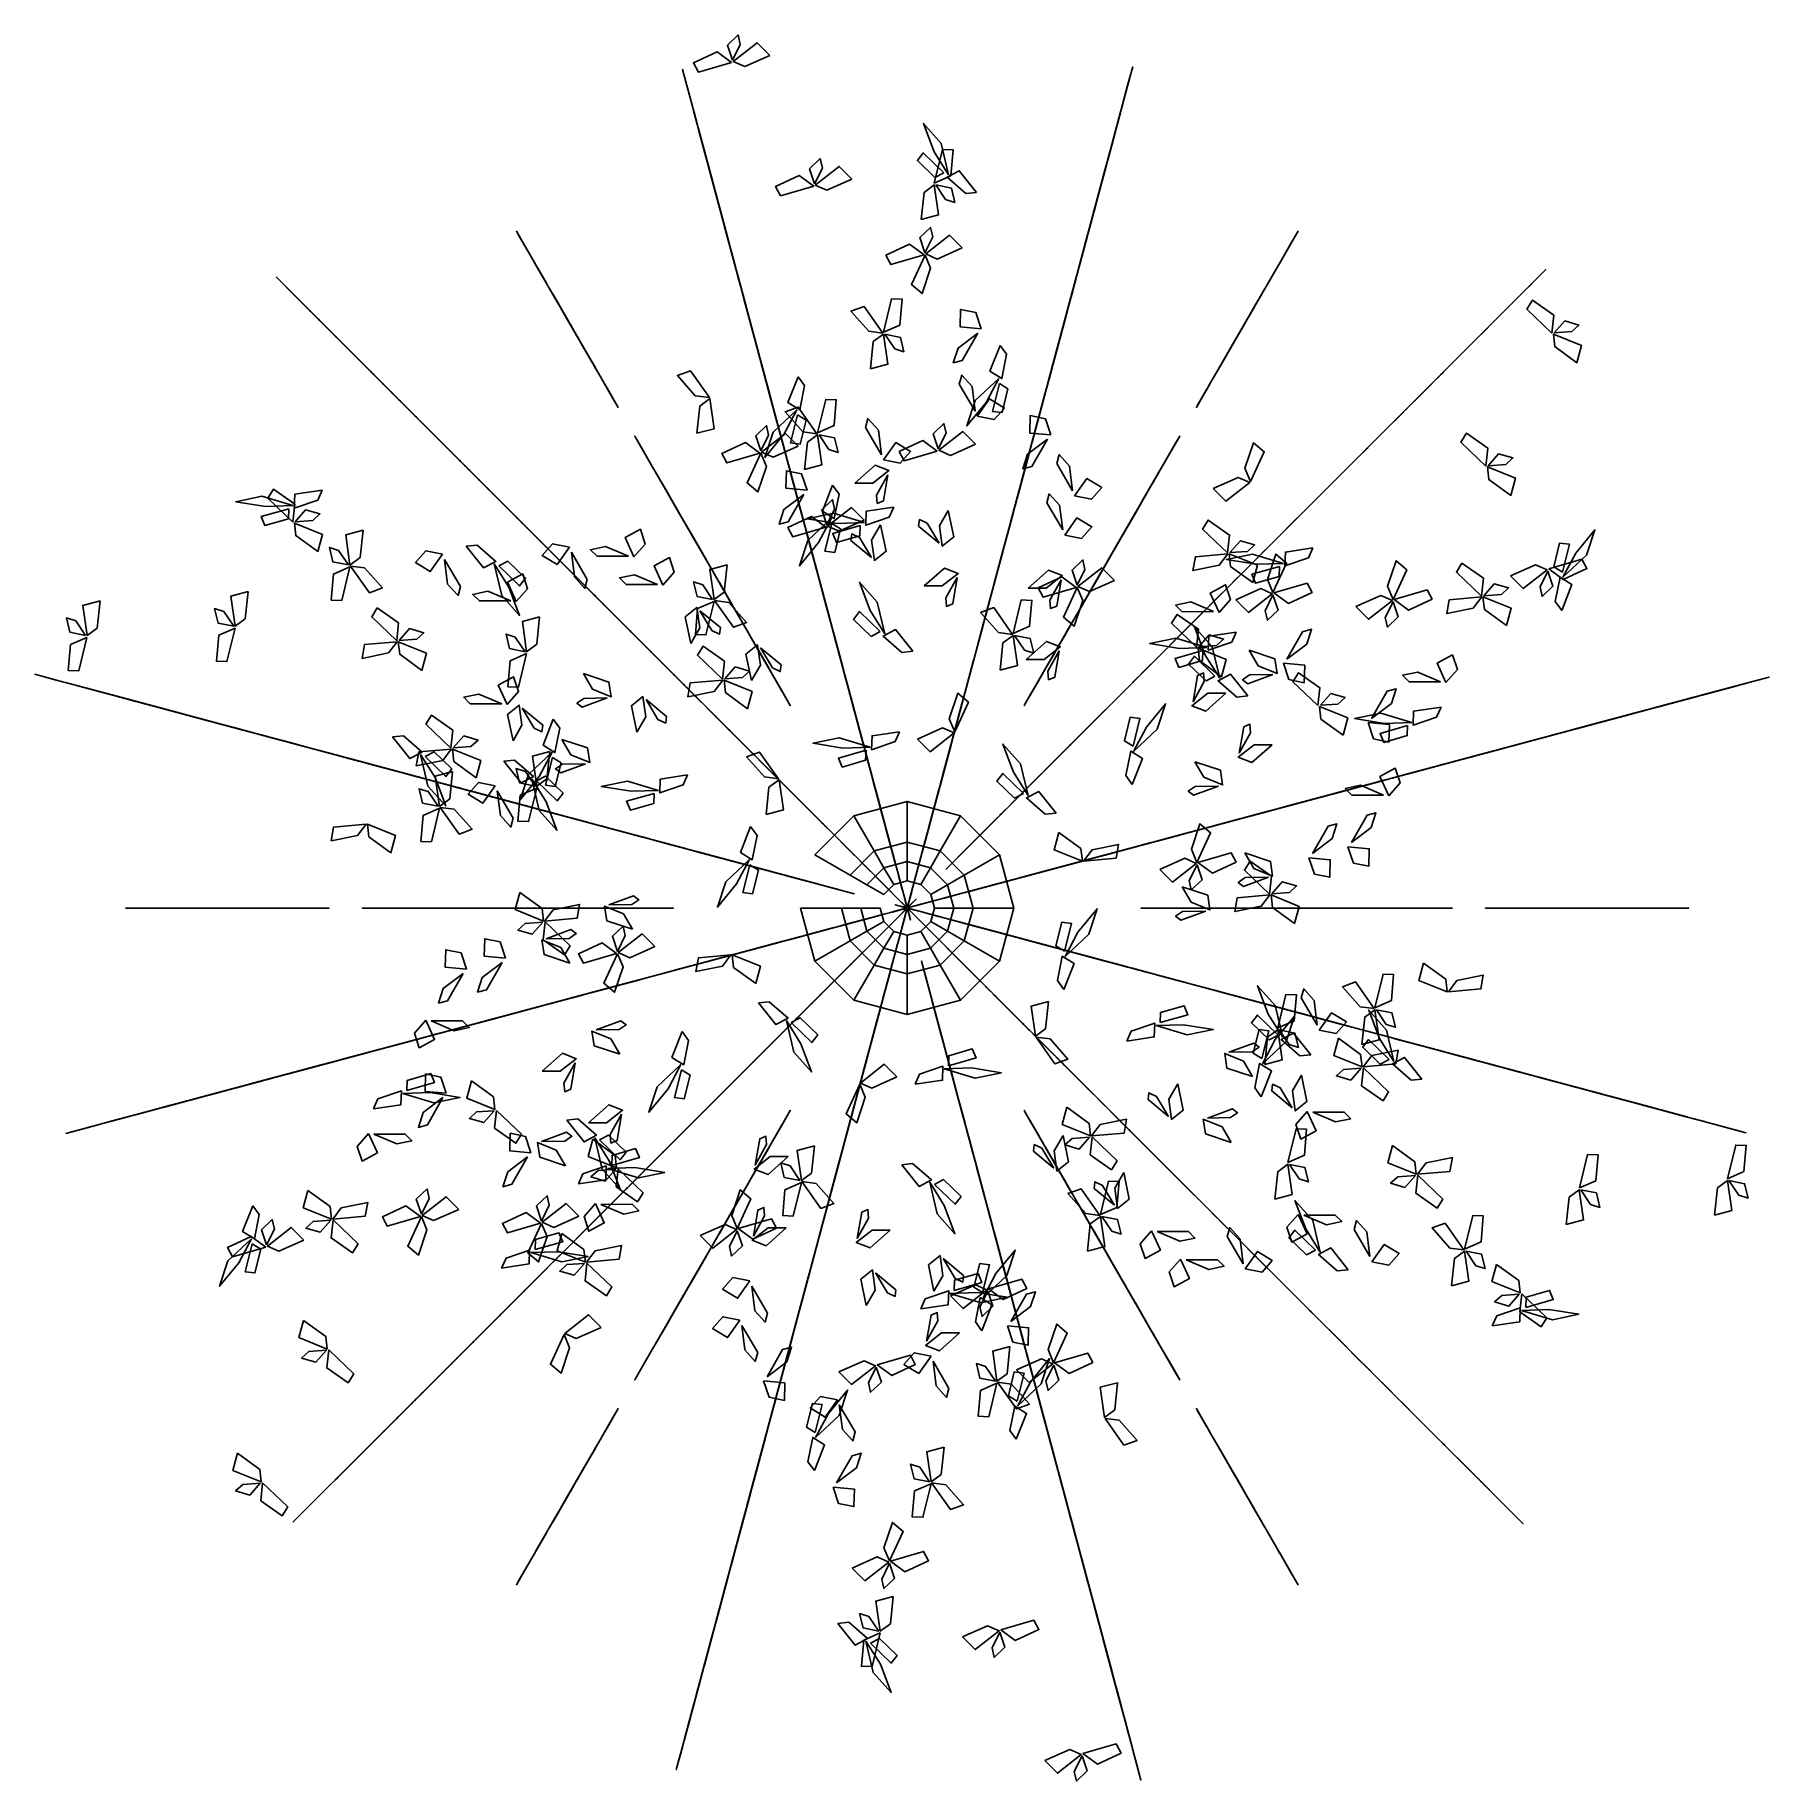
# Model space of a CAD drawing. Extents: x 169.79 to 176.47, y 71.61 to 78.33.
import ezdxf

# ---------------------------------------------------------------- set-up
doc = ezdxf.new("R2010")
doc.units = 0
doc.header["$MEASUREMENT"] = 0
doc.layers.add('3D_TREE_03_LEAVES', color=3, linetype='CONTINUOUS')
doc.layers.add('3D_TREE_03_TRUNK', color=45, linetype='CONTINUOUS')

msp = doc.modelspace()

# ---------------------------------------------------------------- linework, layer by layer
at = {"layer": '3D_TREE_03_LEAVES'}
for points in [[(172.4784, 78.2339, 6.1409), (172.4588, 78.2919, 6.1917), (172.5002, 78.3314, 6.1676), (172.5083, 78.2949, 6.1401)], [(172.622, 78.2523, 5.996), (172.5733, 78.3011, 6.0735), (172.4811, 78.2289, 6.1353), (172.5256, 78.2094, 6.0775)], [(172.4749, 78.2254, 6.1402), (172.3471, 78.188, 6.2582), (172.3281, 78.2238, 6.2972), (172.419, 78.2664, 6.2214)], [(172.3394, 77.999, 6.3562), (172.2935, 78.1705, 6.246), (172.286, 78.1985, 6.2507), (172.3079, 78.1167, 6.3539)], [(173.9676, 78.0145, 5.9277), (174.0174, 78.2005, 5.821), (174.0195, 78.2083, 5.8372), (174.0015, 78.1411, 5.9393)], [(173.9704, 78.0251, 6.3803), (173.9641, 78.0015, 6.2664), (173.9777, 78.0524, 6.1733), (173.9867, 78.086, 6.257)], [(172.34, 77.9968, 6.3562), (172.3448, 77.9788, 6.1614), (172.3409, 77.9934, 6.1741), (172.3286, 78.0394, 6.2634)], [(173.969, 78.0197, 6.3831), (173.9599, 77.986, 6.3342), (173.947, 77.9378, 6.3332), (173.947, 77.9378, 6.3474)], [(173.959, 77.9824, 6.2344), (173.9721, 78.0315, 6.1328), (173.9573, 77.976, 6.1695), (173.959, 77.9824, 6.1874)], [(173.9635, 77.9992, 6.7277), (173.9805, 78.0627, 6.6237), (173.9717, 78.0299, 6.5176), (173.9585, 77.9807, 6.6152)], [(173.9635, 77.9992, 5.0122), (173.9805, 78.0627, 4.9082), (173.9717, 78.0299, 4.8021), (173.9585, 77.9807, 4.8997)], [(173.9667, 78.0111, 5.9253), (173.9595, 77.9842, 5.7456), (173.9643, 78.0021, 5.7491), (173.9781, 78.0537, 5.8418)], [(173.9651, 78.0053, 6.7341), (173.9701, 78.0238, 6.8232), (173.9756, 78.0443, 6.8296), (173.9767, 78.0484, 6.7553)], [(173.9651, 78.0053, 5.0186), (173.9701, 78.0238, 5.1078), (173.9756, 78.0443, 5.1141), (173.9767, 78.0484, 5.0398)], [(172.3971, 77.7839, 6.427), (172.3472, 77.9699, 6.3203), (172.3451, 77.9777, 6.3365), (172.3632, 77.9105, 6.4386)], [(172.3992, 77.7759, 5.0656), (172.3816, 77.8415, 4.9828), (172.347, 77.9707, 4.9574), (172.3696, 77.8866, 5.0614)], [(172.3991, 77.7763, 5.7517), (172.3493, 77.9623, 5.645), (172.3472, 77.9701, 5.6612), (172.3652, 77.9029, 5.7633)], [(173.3108, 77.7921, 6.6095), (173.2821, 77.9137, 6.549), (173.2137, 77.9904, 6.5956), (173.255, 77.8815, 6.6235)], [(173.9607, 77.9889, 6.7383), (173.9234, 77.8494, 6.8742), (173.9464, 77.9356, 6.8636), (173.9602, 77.9869, 6.8063)], [(173.9607, 77.9889, 5.0229), (173.9234, 77.8494, 5.1587), (173.9464, 77.9356, 5.1481), (173.9602, 77.9869, 5.0908)], [(173.9575, 77.9769, 6.2363), (173.9344, 77.8906, 6.2119), (173.9263, 77.8606, 6.1168), (173.9465, 77.936, 6.1413)], [(173.9523, 77.9573, 5.901), (173.9336, 77.8878, 6.0089), (173.9297, 77.8733, 5.8882), (173.9426, 77.9215, 5.7862)], [(172.4055, 77.7525, 5.2937), (172.3704, 77.8834, 5.1488), (172.3711, 77.8807, 5.2259), (172.3855, 77.827, 5.288)], [(173.2557, 77.761, 5.7182), (173.2872, 77.8904, 5.8362), (173.3277, 77.889, 5.8752), (173.3191, 77.789, 5.7994)], [(173.9082, 77.7929, 5.3983), (173.9433, 77.9238, 5.2534), (173.9426, 77.9211, 5.3305), (173.9282, 77.8675, 5.3926)], [(173.9178, 77.8289, 4.8134), (173.9115, 77.8052, 4.6995), (173.9251, 77.8561, 4.6063), (173.9342, 77.8898, 4.6901)], [(172.4261, 77.6756, 7.6115), (172.3802, 77.8471, 7.5013), (172.3727, 77.8751, 7.5059), (172.3946, 77.7933, 7.6091)], [(172.4009, 77.7697, 5.0614), (172.4075, 77.7451, 4.934), (172.3943, 77.7943, 4.8449), (172.3849, 77.8292, 4.9446)], [(172.398, 77.7805, 6.4247), (172.4052, 77.7536, 6.2449), (172.4004, 77.7715, 6.2484), (172.3866, 77.8231, 6.3411)], [(172.3983, 77.7794, 6.4316), (172.3875, 77.8197, 6.5464), (172.4061, 77.7503, 6.652), (172.4112, 77.7312, 6.5232)], [(172.4, 77.7729, 5.7494), (172.4072, 77.746, 5.5696), (172.4024, 77.7639, 5.5731), (172.3886, 77.8155, 5.6659)], [(172.7946, 77.7577, 5.5558), (172.7751, 77.8157, 5.6067), (172.8165, 77.8552, 5.5825), (172.8246, 77.8187, 5.555)], [(172.9383, 77.7761, 5.4109), (172.8896, 77.8249, 5.4884), (172.7974, 77.7527, 5.5502), (172.8419, 77.7332, 5.4925)], [(173.2926, 77.8003, 6.6328), (173.2132, 77.8771, 6.6979), (173.1904, 77.8471, 6.7631), (173.2582, 77.782, 6.7072)], [(173.8612, 77.6175, 5.5771), (173.8946, 77.742, 5.5742), (173.9143, 77.8157, 5.466), (173.8775, 77.6784, 5.4961)], [(173.8657, 77.6344, 7.0112), (173.8833, 77.7, 6.9284), (173.9179, 77.8292, 6.903), (173.8954, 77.7452, 7.007)], [(173.9164, 77.8234, 4.8162), (173.9074, 77.7898, 4.7672), (173.8945, 77.7416, 4.7663), (173.8945, 77.7416, 4.7804)], [(173.9093, 77.797, 7.5855), (173.9263, 77.8606, 7.4815), (173.9175, 77.8278, 7.3753), (173.9044, 77.7786, 7.473)], [(173.9064, 77.7861, 4.6675), (173.9195, 77.8352, 4.5659), (173.9047, 77.7798, 4.6026), (173.9064, 77.7861, 4.6205)], [(173.911, 77.8032, 7.5918), (173.9159, 77.8216, 7.681), (173.9214, 77.8422, 7.6874), (173.9225, 77.8463, 7.6131)], [(172.4426, 77.6142, 4.6472), (172.425, 77.6798, 4.5644), (172.3904, 77.809, 4.539), (172.4129, 77.7249, 4.643)], [(172.4525, 77.577, 5.4725), (172.4191, 77.7016, 5.4696), (172.3994, 77.7752, 5.3614), (172.4362, 77.6379, 5.3915)], [(172.4036, 77.7595, 5.0635), (172.4322, 77.6528, 5.0338), (172.4152, 77.7164, 5.0019), (172.4113, 77.7308, 5.0253)], [(172.4072, 77.7461, 5.2918), (172.416, 77.7134, 5.1996), (172.414, 77.7207, 5.1958), (172.4048, 77.7552, 5.2391)], [(172.4588, 77.5536, 7.346), (172.4412, 77.6192, 7.2632), (172.4066, 77.7484, 7.2377), (172.4291, 77.6643, 7.3417)], [(172.7911, 77.7492, 5.5552), (172.6634, 77.7118, 5.6732), (172.6443, 77.7476, 5.7121), (172.7352, 77.7902, 5.6364)], [(173.2054, 77.6202, 5.574), (173.2721, 77.638, 5.6515), (173.2556, 77.7539, 5.7133), (173.2165, 77.7251, 5.6555)], [(173.2613, 77.7538, 5.7189), (173.3213, 77.7417, 5.7697), (173.3348, 77.6861, 5.7456), (173.2992, 77.6973, 5.7181)], [(173.4186, 77.7244, 6.4885), (173.3767, 77.72, 6.563), (173.3047, 77.7829, 6.6281), (173.352, 77.808, 6.5258)], [(173.8495, 77.5738, 7.4715), (173.8671, 77.6394, 7.3887), (173.9017, 77.7686, 7.3632), (173.8792, 77.6845, 7.4672)], [(173.9066, 77.7868, 7.5961), (173.8692, 77.6473, 7.7319), (173.8923, 77.7335, 7.7213), (173.906, 77.7847, 7.664)], [(173.9049, 77.7807, 4.6694), (173.8818, 77.6943, 4.6449), (173.8737, 77.6643, 4.5499), (173.894, 77.7398, 4.5743)], [(173.8931, 77.7364, 4.3219), (173.9101, 77.8, 4.2179), (173.9013, 77.7672, 4.1117), (173.8881, 77.7179, 4.2094)], [(173.8947, 77.7426, 4.3282), (173.8997, 77.761, 4.4174), (173.9051, 77.7815, 4.4238), (173.9062, 77.7856, 4.3495)], [(173.9065, 77.7866, 5.3964), (173.8977, 77.7538, 5.3042), (173.8997, 77.7611, 5.3004), (173.9089, 77.7957, 5.3437)], [(172.4124, 77.7267, 6.4003), (172.431, 77.6573, 6.5082), (172.4349, 77.6427, 6.3875), (172.422, 77.6909, 6.2855)], [(172.4488, 77.5908, 6.8209), (172.4137, 77.7217, 6.676), (172.4145, 77.719, 6.7531), (172.4288, 77.6654, 6.8152)], [(172.4144, 77.7191, 5.725), (172.4331, 77.6496, 5.8329), (172.437, 77.6351, 5.7123), (172.424, 77.6833, 5.6102)], [(172.4267, 77.6734, 7.6115), (172.4315, 77.6555, 7.4166), (172.4276, 77.67, 7.4294), (172.4153, 77.716, 7.5187)], [(173.8903, 77.7261, 4.3325), (173.8529, 77.5867, 4.4683), (173.876, 77.6728, 4.4577), (173.8898, 77.7241, 4.4004)], [(173.8641, 77.6283, 7.007), (173.8575, 77.6036, 6.8796), (173.8707, 77.6529, 6.7905), (173.88, 77.6877, 6.8902)], [(172.4442, 77.608, 4.643), (172.4508, 77.5834, 4.5156), (172.4376, 77.6327, 4.4264), (172.4283, 77.6675, 4.5262)], [(172.4837, 77.4605, 7.6822), (172.4339, 77.6465, 7.5755), (172.4318, 77.6543, 7.5917), (172.4498, 77.5871, 7.6938)], [(172.4537, 77.5725, 5.464), (172.4601, 77.5489, 5.3501), (172.4464, 77.5998, 5.257), (172.4374, 77.6334, 5.3407)], [(172.4559, 77.5645, 4.4265), (172.4622, 77.5409, 4.3126), (172.4486, 77.5918, 4.2194), (172.4395, 77.6254, 4.3032)], [(172.4958, 77.4153, 6.9997), (172.4625, 77.5399, 6.9968), (172.4427, 77.6135, 6.8886), (172.4795, 77.4763, 6.9187)], [(173.8123, 77.4351, 3.8384), (173.8622, 77.6211, 3.7317), (173.8643, 77.6289, 3.748), (173.8462, 77.5617, 3.85)], [(173.8613, 77.618, 7.0091), (173.8328, 77.5114, 6.9794), (173.8498, 77.5749, 6.9475), (173.8536, 77.5893, 6.9709)], [(173.8378, 77.5302, 7.7623), (173.8729, 77.6611, 7.6174), (173.8721, 77.6584, 7.6945), (173.8578, 77.6047, 7.7566)], [(173.8478, 77.5676, 7.4672), (173.8412, 77.543, 7.3399), (173.8544, 77.5922, 7.2507), (173.8638, 77.6271, 7.3505)], [(173.8485, 77.5702, 5.4227), (173.8617, 77.6193, 5.3211), (173.8468, 77.5638, 5.3578), (173.8485, 77.5702, 5.3757)], [(173.86, 77.6129, 5.5686), (173.8536, 77.5893, 5.4547), (173.8673, 77.6402, 5.3616), (173.8763, 77.6738, 5.4453)], [(173.859, 77.6093, 5.5837), (173.8617, 77.6193, 5.6777), (173.8661, 77.6356, 5.6768), (173.8704, 77.652, 5.6138)], [(171.7194, 77.4489, 6.0422), (171.6587, 77.5541, 5.9633), (171.6466, 77.5751, 6.0422), (171.6739, 77.5278, 6.0604)], [(172.4547, 77.5689, 5.479), (172.452, 77.5789, 5.5731), (172.4476, 77.5952, 5.5722), (172.4433, 77.6116, 5.5092)], [(172.4605, 77.5474, 7.3417), (172.467, 77.5228, 7.2143), (172.4539, 77.572, 7.1252), (172.4445, 77.6069, 7.225)], [(172.447, 77.5978, 4.6451), (172.4755, 77.4911, 4.6154), (172.4585, 77.5547, 4.5835), (172.4546, 77.5691, 4.6069)], [(172.4505, 77.5844, 6.819), (172.4593, 77.5517, 6.7268), (172.4573, 77.559, 6.723), (172.4481, 77.5935, 6.7663)], [(172.4652, 77.5298, 5.3181), (172.452, 77.5789, 5.2165), (172.4669, 77.5234, 5.2532), (172.4652, 77.5298, 5.2711)], [(172.4673, 77.5218, 4.2806), (172.4542, 77.5709, 4.179), (172.469, 77.5154, 4.2157), (172.4673, 77.5218, 4.2336)], [(172.4552, 77.567, 5.4668), (172.4642, 77.5334, 5.4179), (172.4771, 77.4852, 5.4169), (172.4771, 77.4852, 5.4311)], [(172.4573, 77.559, 4.4293), (172.4663, 77.5254, 4.3804), (172.4793, 77.4772, 4.3794), (172.4793, 77.4772, 4.3935)], [(173.2197, 77.4927, 4.9626), (173.2002, 77.5506, 5.0134), (173.2416, 77.5902, 4.9893), (173.2497, 77.5537, 4.9618)], [(173.3634, 77.5111, 4.8177), (173.3147, 77.5599, 4.8952), (173.2225, 77.4876, 4.957), (173.267, 77.4682, 4.8992)], [(173.7908, 77.3547, 7.9411), (173.8242, 77.4793, 7.9383), (173.8439, 77.5529, 7.83), (173.8071, 77.4156, 7.8602)], [(173.8471, 77.5647, 5.4246), (173.8239, 77.4784, 5.4002), (173.8159, 77.4484, 5.3051), (173.8361, 77.5238, 5.3296)], [(173.8451, 77.5574, 7.4694), (173.8165, 77.4507, 7.4396), (173.8335, 77.5143, 7.4078), (173.8374, 77.5287, 7.4311)], [(173.8281, 77.4939, 8.5269), (173.8451, 77.5574, 8.4229), (173.8363, 77.5246, 8.3167), (173.8231, 77.4754, 8.4144)], [(173.8585, 77.6075, 5.5714), (173.8495, 77.5738, 5.5225), (173.8366, 77.5256, 5.5215), (173.8366, 77.5256, 5.5357)], [(174.5834, 77.4489, 6.0422), (174.6442, 77.5541, 5.9633), (174.6563, 77.5751, 6.0422), (174.629, 77.5278, 6.0604)], [(172.4632, 77.5372, 7.3438), (172.4918, 77.4305, 7.3141), (172.4747, 77.4941, 7.2823), (172.4709, 77.5084, 7.3056)], [(172.4666, 77.5243, 5.32), (172.4898, 77.4379, 5.2956), (172.4978, 77.4079, 5.2005), (172.4776, 77.4834, 5.225)], [(172.4688, 77.5163, 4.2825), (172.4919, 77.43, 4.258), (172.5, 77.4, 4.163), (172.4797, 77.4754, 4.1874)], [(172.4846, 77.4571, 7.6799), (172.4918, 77.4302, 7.5001), (172.487, 77.4482, 7.5036), (172.4732, 77.4997, 7.5964)], [(172.4849, 77.456, 7.6868), (172.4741, 77.4963, 7.8017), (172.4928, 77.4269, 7.9072), (172.4979, 77.4078, 7.7785)], [(173.2163, 77.4842, 4.9619), (173.0885, 77.4468, 5.0799), (173.0694, 77.4826, 5.1189), (173.1604, 77.5251, 5.0431)], [(173.2201, 77.4837, 4.9576), (173.2413, 77.4332, 4.9088), (173.2084, 77.335, 4.8936), (173.1673, 77.3695, 4.9555)], [(173.8253, 77.4836, 8.5375), (173.788, 77.3441, 8.6734), (173.811, 77.4303, 8.6627), (173.8248, 77.4815, 8.6054)], [(173.8177, 77.4551, 8.3245), (173.8113, 77.4314, 8.2106), (173.825, 77.4823, 8.1174), (173.834, 77.516, 8.2012)], [(173.8361, 77.5238, 7.7604), (173.8273, 77.4911, 7.6682), (173.8293, 77.4983, 7.6644), (173.8385, 77.5329, 7.7077)], [(173.8297, 77.5, 8.5333), (173.8347, 77.5185, 8.6224), (173.8402, 77.539, 8.6288), (173.8413, 77.5431, 8.5545)], [(171.7376, 77.4174, 5.8479), (171.7498, 77.3964, 5.9815), (171.7255, 77.4384, 6.0361), (171.7164, 77.4542, 5.9997)], [(171.7285, 77.4332, 6.0483), (171.768, 77.3648, 6.0968), (171.7619, 77.3753, 6.1575), (171.7467, 77.4016, 6.1393)], [(172.4971, 77.4108, 6.9912), (172.5034, 77.3872, 6.8773), (172.4897, 77.4381, 6.7842), (172.4807, 77.4717, 6.8679)], [(172.498, 77.4072, 7.0062), (172.4954, 77.4172, 7.1003), (172.491, 77.4335, 7.0994), (172.4866, 77.4499, 7.0364)], [(172.5301, 77.2876, 3.7246), (172.495, 77.4185, 3.5797), (172.4957, 77.4158, 3.6569), (172.5101, 77.3622, 3.719)], [(172.5085, 77.3681, 6.8453), (172.4954, 77.4172, 6.7437), (172.5102, 77.3617, 6.7804), (172.5085, 77.3681, 6.7983)], [(173.8162, 77.4496, 8.3273), (173.8072, 77.416, 8.2783), (173.7943, 77.3678, 8.2774), (173.7943, 77.3678, 8.2915)], [(173.8114, 77.4317, 3.8361), (173.8042, 77.4048, 3.6563), (173.809, 77.4228, 3.6598), (173.8228, 77.4743, 3.7526)], [(173.8062, 77.4123, 8.1786), (173.8194, 77.4614, 8.077), (173.8045, 77.406, 8.1137), (173.8062, 77.4123, 8.1316)], [(174.5743, 77.4332, 6.0483), (174.5349, 77.3648, 6.0968), (174.5409, 77.3753, 6.1575), (174.5561, 77.4016, 6.1393)], [(174.5652, 77.4174, 5.8479), (174.5531, 77.3964, 5.9815), (174.5774, 77.4384, 6.0361), (174.5865, 77.4542, 5.9997)], [(175.5325, 77.3497, 5.3982), (175.6105, 77.4277, 5.3685), (175.564, 77.3812, 5.3367), (175.5535, 77.3707, 5.36)], [(170.8, 77.3201, 5.3773), (170.7219, 77.3981, 5.3476), (170.7685, 77.3516, 5.3157), (170.779, 77.3411, 5.3391)], [(170.8498, 77.2703, 5.6129), (170.7866, 77.3335, 5.5884), (170.7646, 77.3555, 5.4934), (170.8198, 77.3002, 5.5179)], [(171.8086, 77.2944, 6.3579), (171.7692, 77.3628, 6.4064), (171.7752, 77.3523, 6.4671), (171.7904, 77.326, 6.4489)], [(172.4985, 77.4053, 6.994), (172.5075, 77.3717, 6.9451), (172.5204, 77.3235, 6.9441), (172.5204, 77.3235, 6.9583)], [(172.5509, 77.21, 3.4757), (172.5333, 77.2756, 3.3929), (172.4987, 77.4048, 3.3674), (172.5212, 77.3207, 3.4714)], [(172.4991, 77.4033, 7.6555), (172.5177, 77.3339, 7.7634), (172.5216, 77.3193, 7.6428), (172.5087, 77.3675, 7.5407)], [(172.5617, 77.1695, 8.9359), (172.5441, 77.2352, 8.8531), (172.5095, 77.3644, 8.8277), (172.532, 77.2803, 8.9317)], [(172.51, 77.3626, 6.8472), (172.5331, 77.2762, 6.8228), (172.5411, 77.2462, 6.7277), (172.5209, 77.3217, 6.7522)], [(173.7881, 77.3447, 7.9354), (173.7791, 77.3111, 7.8865), (173.7662, 77.2629, 7.8856), (173.7662, 77.2629, 7.8997)], [(173.7674, 77.2674, 5.7539), (173.8025, 77.3983, 5.609), (173.8017, 77.3956, 5.6862), (173.7874, 77.342, 5.7483)], [(173.8048, 77.4069, 8.1805), (173.7816, 77.3205, 8.156), (173.7736, 77.2905, 8.061), (173.7938, 77.366, 8.0854)], [(173.797, 77.3779, 3.8117), (173.7784, 77.3085, 3.9196), (173.7745, 77.2939, 3.799), (173.7874, 77.3421, 3.6969)], [(173.7781, 77.3074, 7.7868), (173.7913, 77.3565, 7.6851), (173.7764, 77.3011, 7.7218), (173.7781, 77.3074, 7.7397)], [(173.7847, 77.3322, 3.4223), (173.8018, 77.3957, 3.3183), (173.793, 77.3629, 3.2121), (173.7798, 77.3137, 3.3098)], [(173.7896, 77.3502, 7.9326), (173.7832, 77.3265, 7.8188), (173.7969, 77.3774, 7.7256), (173.8059, 77.4111, 7.8093)], [(173.7864, 77.3383, 3.4287), (173.7913, 77.3568, 3.5178), (173.7968, 77.3773, 3.5242), (173.7979, 77.3814, 3.4499)], [(173.7886, 77.3465, 7.9477), (173.7913, 77.3565, 8.0418), (173.7957, 77.3729, 8.0408), (173.8, 77.3893, 7.9778)], [(174.4942, 77.2944, 6.3579), (174.5337, 77.3628, 6.4064), (174.5276, 77.3523, 6.4671), (174.5125, 77.326, 6.4489)], [(175.525, 77.3421, 5.3961), (175.543, 77.3602, 5.2687), (175.5069, 77.3241, 5.1796), (175.4814, 77.2986, 5.2794)], [(175.4994, 77.3166, 5.6285), (175.5503, 77.3675, 5.7364), (175.5609, 77.3781, 5.6158), (175.5257, 77.3429, 5.5137)], [(170.8075, 77.3126, 5.3752), (170.7895, 77.3306, 5.2478), (170.8255, 77.2945, 5.1587), (170.851, 77.269, 5.2584)], [(170.9088, 77.2113, 4.7091), (170.8067, 77.3134, 4.8449), (170.8697, 77.2503, 4.8343), (170.9073, 77.2128, 4.777)], [(170.812, 77.3081, 5.3794), (170.86, 77.26, 5.2966), (170.9546, 77.1654, 5.2712), (170.8931, 77.227, 5.3752)], [(170.8811, 77.239, 5.7597), (170.8564, 77.2636, 5.7108), (170.8212, 77.2989, 5.7098), (170.8212, 77.2989, 5.7239)], [(171.7995, 77.3102, 6.1575), (171.7874, 77.3312, 6.2911), (171.8117, 77.2892, 6.3457), (171.8208, 77.2734, 6.3093)], [(171.8803, 77.1702, 4.9434), (171.8196, 77.2754, 4.8645), (171.8075, 77.2964, 4.9434), (171.8348, 77.2491, 4.9617)], [(171.8177, 77.2787, 6.3518), (171.8784, 77.1735, 6.2729), (171.8906, 77.1525, 6.3518), (171.8633, 77.1998, 6.37)], [(172.5517, 77.2068, 8.2435), (172.5166, 77.3377, 8.0986), (172.5174, 77.335, 8.1757), (172.5317, 77.2813, 8.2378)], [(172.5771, 77.1122, 3.9034), (172.5437, 77.2367, 3.9006), (172.524, 77.3103, 3.7924), (172.5608, 77.1731, 3.8225)], [(172.5318, 77.2813, 3.7228), (172.5405, 77.2485, 3.6305), (172.5386, 77.2558, 3.6268), (172.5293, 77.2903, 3.6701)], [(173.0575, 77.1829, 5.1342), (173.0032, 77.1898, 5.0854), (172.9346, 77.2673, 5.0702), (172.985, 77.2857, 5.1321)], [(173.0598, 77.1859, 5.1385), (173.0913, 77.3153, 5.2565), (173.1318, 77.3139, 5.2955), (173.1232, 77.2139, 5.2197)], [(173.7204, 77.0919, 5.9327), (173.7538, 77.2165, 5.9299), (173.7735, 77.2901, 5.8217), (173.7367, 77.1529, 5.8518)], [(173.7303, 77.1291, 8.8731), (173.7479, 77.1947, 8.7904), (173.7825, 77.3239, 8.7649), (173.76, 77.2398, 8.8689)], [(173.782, 77.3219, 3.4329), (173.7446, 77.1824, 3.5688), (173.7677, 77.2686, 3.5581), (173.7814, 77.3199, 3.5008)], [(173.7767, 77.302, 7.7886), (173.7535, 77.2156, 7.7642), (173.7455, 77.1856, 7.6691), (173.7657, 77.2611, 7.6936)], [(174.4851, 77.2787, 6.3518), (174.4244, 77.1735, 6.2729), (174.4123, 77.1525, 6.3518), (174.4396, 77.1998, 6.37)], [(174.4225, 77.1702, 4.9434), (174.4833, 77.2754, 4.8645), (174.4954, 77.2964, 4.9434), (174.4681, 77.2491, 4.9617)], [(174.5034, 77.3102, 6.1575), (174.5155, 77.3312, 6.2911), (174.4912, 77.2892, 6.3457), (174.4821, 77.2734, 6.3093)], [(175.5205, 77.3376, 5.4003), (175.4724, 77.2896, 5.3176), (175.3778, 77.195, 5.2921), (175.4394, 77.2566, 5.3961)], [(175.3791, 77.1963, 5.9895), (175.4423, 77.2595, 5.965), (175.4643, 77.2815, 5.87), (175.4091, 77.2262, 5.8944)], [(175.46, 77.2772, 5.6529), (175.4797, 77.2969, 5.4731), (175.4666, 77.2838, 5.4766), (175.4289, 77.2461, 5.5694)], [(175.6336, 77.1829, 6.1402), (175.5374, 77.2748, 6.2582), (175.5588, 77.3093, 6.2972), (175.6411, 77.2518, 6.2214)], [(170.9064, 77.2137, 6.3072), (170.8555, 77.2645, 6.4151), (170.8448, 77.2752, 6.2945), (170.8801, 77.2399, 6.1924)], [(170.8538, 77.2663, 5.611), (170.8897, 77.2303, 5.5094), (170.8491, 77.2709, 5.5461), (170.8538, 77.2663, 5.564)], [(170.9132, 77.2068, 6.5587), (170.8624, 77.2577, 6.6666), (170.8517, 77.2684, 6.546), (170.887, 77.2331, 6.4439)], [(170.885, 77.235, 5.7569), (170.8677, 77.2523, 5.643), (170.905, 77.215, 5.5499), (170.9296, 77.1904, 5.6336)], [(170.8824, 77.2377, 5.7719), (170.8897, 77.2303, 5.866), (170.9017, 77.2184, 5.8651), (170.9137, 77.2064, 5.802)], [(170.8884, 77.2317, 5.7653), (170.9796, 77.1405, 5.7625), (171.0335, 77.0866, 5.6543), (170.933, 77.1871, 5.6844)], [(170.9163, 77.2038, 4.6984), (170.9628, 77.1573, 4.5944), (170.9388, 77.1813, 4.4883), (170.9027, 77.2173, 4.5859)], [(171.8754, 77.1788, 4.9738), (171.8359, 77.2471, 5.0224), (171.842, 77.2366, 5.0831), (171.8572, 77.2103, 5.0649)], [(171.8663, 77.1945, 4.7735), (171.8542, 77.2156, 4.907), (171.8784, 77.1735, 4.9617), (171.8876, 77.1577, 4.9252)], [(172.5525, 77.2038, 3.4714), (172.5591, 77.1792, 3.3441), (172.5459, 77.2284, 3.2549), (172.5366, 77.2633, 3.3547)], [(172.5987, 77.0313, 8.4223), (172.5654, 77.1559, 8.4194), (172.5456, 77.2295, 8.3112), (172.5824, 77.0922, 8.3413)], [(172.5634, 77.1634, 8.9317), (172.5699, 77.1388, 8.8043), (172.5568, 77.188, 8.7152), (172.5474, 77.2228, 8.8149)], [(172.5534, 77.2004, 8.2416), (172.5622, 77.1677, 8.1494), (172.5602, 77.175, 8.1456), (172.551, 77.2095, 8.1889)], [(173.4367, 77.1996, 7.61), (173.4156, 77.2624, 7.5123), (173.3568, 77.2743, 7.4052), (173.3551, 77.2072, 7.4704)], [(173.741, 77.1689, 6.9038), (173.7347, 77.1452, 6.79), (173.7483, 77.1961, 6.6968), (173.7573, 77.2298, 6.7805)], [(173.7501, 77.2028, 3.3141), (173.7437, 77.1791, 3.2003), (173.7574, 77.23, 3.1071), (173.7664, 77.2637, 3.1909)], [(173.7657, 77.261, 5.752), (173.7569, 77.2283, 5.6598), (173.7589, 77.2356, 5.6561), (173.7681, 77.2701, 5.6993)], [(174.4366, 77.1945, 4.7735), (174.4487, 77.2156, 4.907), (174.4244, 77.1735, 4.9617), (174.4153, 77.1577, 4.9252)], [(174.4275, 77.1788, 4.9738), (174.4669, 77.2471, 5.0224), (174.4609, 77.2366, 5.0831), (174.4457, 77.2103, 5.0649)], [(175.4576, 77.2748, 5.6552), (175.3214, 77.1386, 5.5485), (175.3157, 77.1329, 5.5647), (175.3649, 77.1821, 5.6668)], [(175.3297, 77.1469, 6.5061), (175.3929, 77.2101, 6.4817), (175.4149, 77.2321, 6.3866), (175.3597, 77.1769, 6.4111)], [(175.3478, 77.165, 6.1363), (175.3725, 77.1896, 6.0873), (175.4077, 77.2249, 6.0864), (175.4077, 77.2249, 6.1005)], [(175.6427, 77.1842, 6.1409), (175.6832, 77.2301, 6.1917), (175.7381, 77.214, 6.1676), (175.7105, 77.1887, 6.1401)], [(170.9977, 77.1223, 6.9727), (170.9345, 77.1855, 6.9483), (170.9126, 77.2075, 6.8532), (170.9678, 77.1523, 6.8777)], [(170.9208, 77.1993, 4.7048), (170.9343, 77.1858, 4.794), (170.9493, 77.1708, 4.8003), (170.9523, 77.1678, 4.726)], [(170.9457, 77.1743, 6.3316), (170.9261, 77.194, 6.1518), (170.9392, 77.1809, 6.1553), (170.9769, 77.1431, 6.2481)], [(170.9526, 77.1675, 6.5831), (170.9329, 77.1872, 6.4033), (170.946, 77.174, 6.4068), (170.9838, 77.1363, 6.4996)], [(170.9482, 77.1719, 6.3339), (171.0844, 77.0357, 6.2272), (171.0901, 77.0299, 6.2434), (171.0409, 77.0792, 6.3455)], [(171.0158, 77.1042, 4.9531), (170.965, 77.1551, 5.061), (170.9543, 77.1658, 4.9403), (170.9896, 77.1305, 4.8383)], [(170.955, 77.165, 6.5854), (171.0912, 77.0288, 6.4787), (171.097, 77.0231, 6.4949), (171.0477, 77.0723, 6.597)], [(171.029, 77.091, 7.1195), (171.0044, 77.1157, 7.0706), (170.9691, 77.1509, 7.0697), (170.9691, 77.1509, 7.0838)], [(171.8985, 77.1387, 4.7492), (171.9107, 77.1177, 4.8827), (171.8864, 77.1597, 4.9374), (171.8773, 77.1755, 4.901)], [(171.8845, 77.163, 4.9677), (171.9452, 77.0578, 4.8888), (171.9574, 77.0368, 4.9677), (171.9301, 77.0841, 4.9859)], [(171.8894, 77.1545, 4.9495), (171.9289, 77.0861, 4.9981), (171.9228, 77.0966, 5.0588), (171.9076, 77.1229, 5.0406)], [(172.5553, 77.1935, 3.4735), (172.5838, 77.0869, 3.4438), (172.5668, 77.1505, 3.412), (172.563, 77.1648, 3.4353)], [(172.5783, 77.1076, 3.895), (172.5846, 77.084, 3.7811), (172.571, 77.1349, 3.6879), (172.562, 77.1685, 3.7717)], [(172.5661, 77.1531, 8.9338), (172.5947, 77.0465, 8.9041), (172.5776, 77.1101, 8.8722), (172.5738, 77.1244, 8.8956)], [(172.5793, 77.104, 3.91), (172.5766, 77.114, 4.0041), (172.5722, 77.1303, 4.0032), (172.5678, 77.1467, 3.9401)], [(173.0095, 77.0451, 4.9943), (173.0762, 77.0629, 5.0718), (173.0597, 77.1788, 5.1336), (173.0206, 77.15, 5.0758)], [(173.0654, 77.1787, 5.1392), (173.1254, 77.1666, 5.19), (173.1389, 77.111, 5.1659), (173.1033, 77.1222, 5.1384)], [(173.4235, 77.1831, 7.6053), (173.3472, 77.1254, 7.5402), (173.3289, 77.0686, 7.5681), (173.3635, 77.078, 7.6146)], [(173.6926, 76.9884, 9.0968), (173.7386, 77.1599, 8.9866), (173.7461, 77.1879, 8.9913), (173.7242, 77.1061, 9.0945)], [(173.7372, 77.1546, 3.1702), (173.714, 77.0682, 3.1457), (173.706, 77.0382, 3.0507), (173.7262, 77.1137, 3.0751)], [(173.7192, 77.0874, 5.9242), (173.7128, 77.0638, 5.8104), (173.7265, 77.1147, 5.7172), (173.7355, 77.1483, 5.801)], [(173.7395, 77.1634, 6.9066), (173.7305, 77.1298, 6.8577), (173.7176, 77.0816, 6.8568), (173.7176, 77.0816, 6.8709)], [(173.7287, 77.123, 8.8689), (173.7221, 77.0983, 8.7415), (173.7353, 77.1476, 8.6524), (173.7446, 77.1824, 8.7522)], [(173.7486, 77.1973, 3.317), (173.7396, 77.1637, 3.268), (173.7267, 77.1155, 3.2671), (173.7267, 77.1155, 3.2812)], [(173.7295, 77.1261, 6.758), (173.7427, 77.1752, 6.6563), (173.7278, 77.1198, 6.693), (173.7295, 77.1261, 6.7109)], [(173.7386, 77.16, 3.1683), (173.7518, 77.2091, 3.0666), (173.7369, 77.1537, 3.1033), (173.7386, 77.16, 3.1212)], [(174.4183, 77.163, 4.9677), (174.3576, 77.0578, 4.8888), (174.3455, 77.0368, 4.9677), (174.3728, 77.0841, 4.9859)], [(174.4134, 77.1545, 4.9495), (174.374, 77.0861, 4.9981), (174.38, 77.0966, 5.0588), (174.3952, 77.1229, 5.0406)], [(174.4043, 77.1387, 4.7492), (174.3922, 77.1177, 4.8827), (174.4165, 77.1597, 4.9374), (174.4256, 77.1755, 4.901)], [(175.3405, 77.1577, 6.1419), (175.2493, 77.0665, 6.1391), (175.1954, 77.0126, 6.0309), (175.2959, 77.1131, 6.061)], [(175.2459, 77.0631, 5.32), (175.3092, 77.1264, 5.2956), (175.3311, 77.1483, 5.2005), (175.2759, 77.0931, 5.225)], [(175.3257, 77.1429, 6.5042), (175.2898, 77.107, 6.4026), (175.3304, 77.1476, 6.4393), (175.3257, 77.1429, 6.4572)], [(175.2984, 77.1156, 6.6529), (175.3231, 77.1403, 6.604), (175.3583, 77.1755, 6.603), (175.3583, 77.1755, 6.6172)], [(175.3438, 77.161, 6.1334), (175.3611, 77.1783, 6.0196), (175.3239, 77.1411, 5.9264), (175.2992, 77.1164, 6.0102)], [(175.3465, 77.1637, 6.1485), (175.3392, 77.1564, 6.2426), (175.3272, 77.1444, 6.2417), (175.3152, 77.1324, 6.1786)], [(175.3751, 77.1923, 5.9876), (175.3392, 77.1564, 5.886), (175.3798, 77.197, 5.9227), (175.3751, 77.1923, 5.9405)], [(175.7305, 77.069, 5.996), (175.7484, 77.1355, 6.0735), (175.6398, 77.1792, 6.1353), (175.6451, 77.131, 6.0775)], [(171.0122, 77.1079, 5.5847), (170.9882, 77.1318, 5.4925), (170.9935, 77.1265, 5.4887), (171.0188, 77.1012, 5.532)], [(171.0017, 77.1183, 6.9709), (171.0377, 77.0824, 6.8692), (170.9971, 77.123, 6.9059), (171.0017, 77.1183, 6.9238)], [(171.033, 77.087, 7.1167), (171.0157, 77.1043, 7.0029), (171.053, 77.0671, 6.9097), (171.0776, 77.0425, 6.9934)], [(171.0774, 77.0427, 4.5565), (171.0265, 77.0935, 4.6644), (171.0159, 77.1042, 4.5438), (171.0511, 77.0689, 4.4417)], [(171.0168, 77.1032, 5.5866), (171.1127, 77.0074, 5.4417), (171.1107, 77.0094, 5.5188), (171.0714, 77.0487, 5.5809)], [(171.0303, 77.0897, 7.1318), (171.0377, 77.0824, 7.2259), (171.0497, 77.0704, 7.2249), (171.0616, 77.0584, 7.1619)], [(171.0552, 77.0649, 4.9774), (171.0355, 77.0845, 4.7977), (171.0486, 77.0714, 4.8012), (171.0864, 77.0337, 4.8939)], [(171.0363, 77.0837, 7.1252), (171.1275, 76.9925, 7.1224), (171.1814, 76.9386, 7.0141), (171.0809, 77.0391, 7.0443)], [(171.9896, 76.9809, 4.5185), (171.9289, 77.0861, 4.4396), (171.9168, 77.1071, 4.5185), (171.9441, 77.0598, 4.5367)], [(172.5897, 77.0649, 3.7491), (172.5766, 77.114, 3.6475), (172.5914, 77.0585, 3.6842), (172.5897, 77.0649, 3.7021)], [(172.5798, 77.1022, 3.8978), (172.5888, 77.0685, 3.8488), (172.6017, 77.0203, 3.8479), (172.6017, 77.0203, 3.862)], [(172.5998, 77.0274, 7.5314), (172.6061, 77.0037, 7.4176), (172.5925, 77.0547, 7.3244), (172.5835, 77.0883, 7.4082)], [(172.6, 77.0268, 8.4138), (172.6063, 77.0031, 8.2999), (172.5926, 77.054, 8.2068), (172.5836, 77.0877, 8.2905)], [(173.509, 77.1358, 7.7915), (173.5337, 77.1017, 7.8659), (173.5153, 77.0079, 7.9311), (173.4698, 77.0363, 7.8287)], [(173.7177, 77.0819, 5.9271), (173.7087, 77.0483, 5.8781), (173.6958, 77.0001, 5.8772), (173.6958, 77.0001, 5.8913)], [(173.7281, 77.1207, 6.7598), (173.7049, 77.0343, 6.7354), (173.6969, 77.0043, 6.6403), (173.7171, 77.0798, 6.6648)], [(173.7259, 77.1127, 8.871), (173.6974, 77.0061, 8.8413), (173.7144, 77.0696, 8.8095), (173.7182, 77.084, 8.8328)], [(173.7077, 77.0447, 5.7784), (173.7209, 77.0938, 5.6768), (173.706, 77.0383, 5.7135), (173.7077, 77.0447, 5.7313)], [(173.7182, 77.0838, 5.9393), (173.7209, 77.0938, 6.0334), (173.7253, 77.1101, 6.0325), (173.7296, 77.1265, 5.9694)], [(174.3133, 76.9809, 4.5185), (174.374, 77.0861, 4.4396), (174.3861, 77.1071, 4.5185), (174.3588, 77.0598, 4.5367)], [(175.2147, 77.0319, 5.4668), (175.2393, 77.0565, 5.4179), (175.2746, 77.0917, 5.4169), (175.2746, 77.0917, 5.4311)], [(175.2161, 77.0333, 3.9944), (175.267, 77.0842, 4.1023), (175.2777, 77.0948, 3.9817), (175.2424, 77.0596, 3.8796)], [(175.2164, 77.0335, 4.5878), (175.2796, 77.0968, 4.5633), (175.3015, 77.1187, 4.4683), (175.2463, 77.0635, 4.4928)], [(175.2945, 77.1116, 6.6501), (175.3118, 77.1289, 6.5362), (175.2745, 77.0917, 6.4431), (175.2499, 77.067, 6.5268)], [(175.2605, 77.0777, 6.9024), (175.3114, 77.1286, 7.0103), (175.322, 77.1392, 6.8896), (175.2868, 77.104, 6.7876)], [(171.1309, 76.9891, 3.9393), (171.0677, 77.0524, 3.9148), (171.0457, 77.0743, 3.8198), (171.101, 77.0191, 3.8442)], [(171.0577, 77.0624, 4.9798), (171.1938, 76.9262, 4.8731), (171.1996, 76.9205, 4.8893), (171.1504, 76.9697, 4.9914)], [(171.1168, 77.0033, 4.5809), (171.0971, 77.023, 4.4011), (171.1102, 77.0098, 4.4046), (171.1479, 76.9721, 4.4974)], [(171.1622, 76.9579, 4.0861), (171.1376, 76.9825, 4.0371), (171.1023, 77.0178, 4.0362), (171.1023, 77.0178, 4.0503)], [(171.2047, 76.9154, 7.4915), (171.1026, 77.0175, 7.6273), (171.1656, 76.9544, 7.6167), (171.2032, 76.9169, 7.5594)], [(172.3894, 76.9348, 4.3103), (172.3351, 76.9416, 4.2615), (172.2665, 77.0192, 4.2463), (172.3169, 77.0375, 4.3082)], [(172.6009, 77.0231, 8.4288), (172.5983, 77.0331, 8.5229), (172.5939, 77.0495, 8.522), (172.5895, 77.0659, 8.459)], [(172.5912, 77.0594, 3.751), (172.6143, 76.9731, 3.7265), (172.6224, 76.9431, 3.6315), (172.6022, 77.0185, 3.6559)], [(172.6481, 76.8469, 9.0759), (172.6022, 77.0184, 8.9657), (172.5947, 77.0464, 8.9703), (172.6166, 76.9646, 9.0736)], [(172.6136, 76.9758, 3.3238), (172.62, 76.9521, 3.2099), (172.6063, 77.003, 3.1168), (172.5973, 77.0367, 3.2005)], [(172.6112, 76.9847, 7.3856), (172.5981, 77.0337, 7.2839), (172.6129, 76.9783, 7.3206), (172.6112, 76.9847, 7.3385)], [(172.6114, 76.984, 8.2679), (172.5983, 77.0331, 8.1663), (172.6131, 76.9777, 8.203), (172.6114, 76.984, 8.2209)], [(172.6013, 77.0219, 7.5342), (172.6103, 76.9883, 7.4853), (172.6232, 76.9401, 7.4844), (172.6232, 76.9401, 7.4985)], [(172.6014, 77.0213, 8.4166), (172.6104, 76.9877, 8.3677), (172.6233, 76.9395, 8.3667), (172.6233, 76.9395, 8.3808)], [(172.7313, 77.0147, 6.656), (172.7561, 76.9806, 6.7305), (172.7377, 76.8868, 6.7956), (172.6922, 76.9152, 6.6933)], [(173.413, 76.8824, 7.2517), (173.4012, 76.9773, 7.1865), (173.3612, 77.0215, 7.2144), (173.352, 76.9868, 7.261)], [(173.5042, 77.0086, 7.9124), (173.4133, 76.9229, 7.852), (173.381, 76.8253, 7.8985), (173.4547, 76.9156, 7.9264)], [(173.7063, 77.0392, 5.7803), (173.6831, 76.9529, 5.7558), (173.6751, 76.9229, 5.6608), (173.6953, 76.9983, 5.6852)], [(173.692, 76.9862, 9.0968), (173.6872, 76.9682, 8.902), (173.6911, 76.9828, 8.9147), (173.7034, 77.0288, 9.004)], [(175.2073, 77.0245, 5.4725), (175.1162, 76.9334, 5.4696), (175.0623, 76.8794, 5.3614), (175.1628, 76.9799, 5.3915)], [(175.2187, 77.0359, 6.9291), (175.0825, 76.8997, 6.8224), (175.0768, 76.894, 6.8386), (175.126, 76.9432, 6.9407)], [(175.2121, 77.0293, 5.9631), (175.1162, 76.9334, 5.8182), (175.1182, 76.9354, 5.8954), (175.1575, 76.9747, 5.9575)], [(175.1811, 76.9983, 4.7318), (175.1984, 77.0156, 4.6179), (175.1611, 76.9783, 4.5248), (175.1365, 76.9537, 4.6085)], [(175.1768, 76.9939, 4.0188), (175.1964, 77.0136, 3.839), (175.1833, 77.0005, 3.8425), (175.1456, 76.9628, 3.9353)], [(175.1776, 76.9948, 4.0258), (175.1481, 76.9652, 4.1406), (175.1989, 77.0161, 4.2461), (175.2129, 77.03, 4.1174)], [(175.2107, 77.0279, 5.464), (175.228, 77.0452, 5.3501), (175.1907, 77.0079, 5.257), (175.1661, 76.9833, 5.3407)], [(175.2124, 77.0295, 4.5859), (175.1764, 76.9936, 4.4843), (175.217, 77.0342, 4.521), (175.2124, 77.0295, 4.5389)], [(175.2133, 77.0305, 5.479), (175.206, 77.0232, 5.5731), (175.194, 77.0112, 5.5722), (175.1821, 76.9992, 5.5092)], [(175.1851, 77.0023, 4.7346), (175.2097, 77.0269, 4.6857), (175.245, 77.0622, 4.6847), (175.245, 77.0622, 4.6988)], [(175.2212, 77.0383, 6.9267), (175.2408, 77.058, 6.747), (175.2277, 77.0449, 6.7505), (175.19, 77.0072, 6.8432)], [(175.222, 77.0392, 6.9337), (175.1924, 77.0096, 7.0485), (175.2433, 77.0605, 7.1541), (175.2572, 77.0744, 7.0253)], [(175.242, 77.0591, 5.3181), (175.206, 77.0232, 5.2165), (175.2466, 77.0638, 5.2532), (175.242, 77.0591, 5.2711)], [(175.2167, 77.0339, 5.9612), (175.2407, 77.0579, 5.869), (175.2354, 77.0525, 5.8653), (175.2101, 77.0273, 5.9086)], [(171.1192, 77.0008, 4.5832), (171.2554, 76.8647, 4.4765), (171.2611, 76.8589, 4.4927), (171.2119, 76.9081, 4.5948)], [(171.1349, 76.9852, 3.9374), (171.1708, 76.9492, 3.8358), (171.1302, 76.9898, 3.8725), (171.1349, 76.9852, 3.8903)], [(171.1601, 76.9599, 6.9445), (171.1362, 76.9839, 6.8523), (171.1415, 76.9786, 6.8485), (171.1668, 76.9533, 6.8918)], [(171.1662, 76.9539, 4.0832), (171.1489, 76.9712, 3.9694), (171.1861, 76.9339, 3.8762), (171.2108, 76.9093, 3.96)], [(171.1635, 76.9565, 4.0983), (171.1708, 76.9492, 4.1924), (171.1828, 76.9372, 4.1915), (171.1948, 76.9253, 4.1284)], [(171.1648, 76.9553, 6.9464), (171.2606, 76.8594, 6.8015), (171.2586, 76.8614, 6.8786), (171.2194, 76.9007, 6.9407)], [(171.1695, 76.9505, 4.0917), (171.2607, 76.8594, 4.0889), (171.3146, 76.8055, 3.9807), (171.2141, 76.906, 4.0108)], [(172.0078, 76.9494, 4.3243), (172.02, 76.9284, 4.4578), (171.9957, 76.9704, 4.5124), (171.9866, 76.9862, 4.476)], [(171.9987, 76.9652, 4.5246), (172.0382, 76.8968, 4.5731), (172.0321, 76.9073, 4.6339), (172.0169, 76.9336, 4.6156)], [(172.6251, 76.933, 3.1779), (172.6119, 76.9821, 3.0763), (172.6268, 76.9267, 3.113), (172.6251, 76.933, 3.1309)], [(172.6127, 76.9792, 7.3875), (172.6358, 76.8928, 7.363), (172.6439, 76.8628, 7.2679), (172.6237, 76.9383, 7.2924)], [(172.6129, 76.9786, 8.2698), (172.636, 76.8922, 8.2453), (172.644, 76.8622, 8.1503), (172.6238, 76.9377, 8.1748)], [(172.6151, 76.9703, 3.3266), (172.6241, 76.9367, 3.2777), (172.637, 76.8885, 3.2768), (172.637, 76.8885, 3.2909)], [(173.5062, 76.9888, 7.9357), (173.4794, 76.8815, 8.0009), (173.5168, 76.8768, 8.066), (173.5393, 76.9681, 8.0102)], [(173.635, 76.7733, 9.1676), (173.6848, 76.9593, 9.0609), (173.6869, 76.9671, 9.0771), (173.6689, 76.8999, 9.1792)], [(174.3041, 76.9652, 4.5246), (174.2647, 76.8968, 4.5731), (174.2707, 76.9073, 4.6339), (174.2859, 76.9336, 4.6156)], [(174.295, 76.9494, 4.3243), (174.2829, 76.9284, 4.4578), (174.3072, 76.9704, 4.5124), (174.3163, 76.9862, 4.476)], [(175.1743, 76.9915, 4.0211), (175.0381, 76.8553, 3.9144), (175.0324, 76.8496, 3.9306), (175.0816, 76.8988, 4.0327)], [(175.1778, 76.9949, 4.7402), (175.0866, 76.9038, 4.7374), (175.0327, 76.8499, 4.6292), (175.1332, 76.9503, 4.6593)], [(175.1837, 77.0009, 4.7468), (175.1764, 76.9936, 4.8409), (175.1644, 76.9816, 4.84), (175.1525, 76.9696, 4.7769)], [(171.2122, 76.9079, 7.4809), (171.2587, 76.8613, 7.3769), (171.2347, 76.8854, 7.2707), (171.1987, 76.9214, 7.3684)], [(171.2689, 76.8511, 7.7678), (171.2181, 76.902, 7.8756), (171.2074, 76.9126, 7.755), (171.2427, 76.8774, 7.653)], [(171.2167, 76.9034, 7.4872), (171.2302, 76.8899, 7.5764), (171.2452, 76.8748, 7.5828), (171.2482, 76.8718, 7.5085)], [(171.323, 76.797, 3.5166), (171.221, 76.8991, 3.6524), (171.284, 76.836, 3.6418), (171.3215, 76.7985, 3.5845)], [(172.3414, 76.7969, 4.1704), (172.408, 76.8147, 4.2478), (172.3916, 76.9306, 4.3097), (172.3525, 76.9019, 4.2519)], [(172.7266, 76.8875, 6.777), (172.6356, 76.8018, 6.7165), (172.6034, 76.7042, 6.7631), (172.6771, 76.7945, 6.791)], [(172.6265, 76.9276, 3.1798), (172.6497, 76.8412, 3.1554), (172.6577, 76.8112, 3.0603), (172.6375, 76.8867, 3.0848)], [(172.6487, 76.8447, 9.0759), (172.6535, 76.8268, 8.881), (172.6496, 76.8413, 8.8938), (172.6373, 76.8873, 8.9831)], [(172.8037, 76.7954, 4.6239), (172.7494, 76.8023, 4.5751), (172.6808, 76.8799, 4.5598), (172.7312, 76.8982, 4.6217)], [(172.806, 76.7985, 4.6282), (172.8375, 76.9278, 4.7462), (172.878, 76.9264, 4.7851), (172.8694, 76.8264, 4.7094)], [(173.4207, 76.8627, 7.2563), (173.4856, 76.8496, 7.1586), (173.5253, 76.8944, 7.0516), (173.468, 76.9295, 7.1167)], [(173.6428, 76.8025, 3.1179), (173.6779, 76.9334, 2.973), (173.6772, 76.9307, 3.0502), (173.6628, 76.8771, 3.1123)], [(175.0612, 76.8784, 6.8583), (174.9357, 76.7529, 6.7481), (174.9152, 76.7324, 6.7528), (174.9751, 76.7922, 6.856)], [(175.0789, 76.8961, 5.2937), (174.9831, 76.8002, 5.1488), (174.9851, 76.8022, 5.2259), (175.0243, 76.8415, 5.288)], [(174.985, 76.8022, 7.7832), (175.0631, 76.8803, 7.7534), (175.0165, 76.8337, 7.7216), (175.006, 76.8232, 7.745)], [(175.0628, 76.88, 6.8583), (175.076, 76.8931, 6.6635), (175.0653, 76.8825, 6.6762), (175.0317, 76.8488, 6.7655)], [(175.054, 76.8711, 4.5596), (175.0779, 76.8951, 4.4674), (175.0726, 76.8898, 4.4636), (175.0473, 76.8645, 4.5069)], [(175.0836, 76.9007, 5.2918), (175.1075, 76.9247, 5.1996), (175.1022, 76.9194, 5.1958), (175.0769, 76.8941, 5.2391)], [(171.2933, 76.8268, 3.911), (171.2693, 76.8507, 3.8188), (171.2747, 76.8454, 3.8151), (171.2999, 76.8201, 3.8583)], [(171.3083, 76.8117, 7.7921), (171.2886, 76.8314, 7.6124), (171.3018, 76.8183, 7.6158), (171.3395, 76.7806, 7.7086)], [(171.298, 76.8221, 3.9129), (171.3938, 76.7263, 3.768), (171.3918, 76.7283, 3.8452), (171.3525, 76.7675, 3.9073)], [(171.3108, 76.8093, 7.7945), (171.4469, 76.6731, 7.6877), (171.4527, 76.6674, 7.704), (171.4035, 76.7166, 7.806)], [(172.5873, 76.729, 5.2488), (172.5678, 76.787, 5.2997), (172.6092, 76.8265, 5.2755), (172.6173, 76.79, 5.2481)], [(172.7058, 76.6318, 9.1466), (172.6559, 76.8178, 9.0399), (172.6538, 76.8256, 9.0562), (172.6719, 76.7584, 9.1582)], [(172.7286, 76.8677, 6.8003), (172.7018, 76.7604, 6.8654), (172.7391, 76.7557, 6.9306), (172.7617, 76.847, 6.8748)], [(173.052, 76.7144, 8.0102), (173.0403, 76.8093, 7.945), (173.0002, 76.8535, 7.9729), (172.991, 76.8189, 8.0195)], [(173.2707, 76.7366, 4.5184), (173.2512, 76.7946, 4.5693), (173.2926, 76.8341, 4.5451), (173.3007, 76.7976, 4.5177)], [(173.5958, 76.6271, 3.2967), (173.6292, 76.7516, 3.2939), (173.6489, 76.8253, 3.1857), (173.6121, 76.688, 3.2158)], [(173.6338, 76.7688, 9.1722), (173.6446, 76.8091, 9.287), (173.626, 76.7397, 9.3926), (173.6209, 76.7206, 9.2638)], [(173.6212, 76.7217, 4.4987), (173.6562, 76.8526, 4.3538), (173.6555, 76.8499, 4.4309), (173.6411, 76.7962, 4.493)], [(173.7044, 76.7905, 8.4569), (173.6833, 76.8533, 8.3592), (173.6246, 76.8652, 8.2521), (173.6229, 76.7981, 8.3173)], [(173.6341, 76.7699, 9.1652), (173.6269, 76.743, 8.9855), (173.6317, 76.7609, 8.9889), (173.6455, 76.8125, 9.0817)], [(175.0168, 76.834, 3.9504), (174.8913, 76.7085, 3.8402), (174.8708, 76.688, 3.8448), (174.9307, 76.7479, 3.948)], [(174.9238, 76.741, 7.9519), (174.987, 76.8042, 7.9274), (175.009, 76.8262, 7.8324), (174.9537, 76.7709, 7.8569)], [(174.9775, 76.7947, 7.781), (174.9955, 76.8127, 7.6537), (174.9595, 76.7767, 7.5645), (174.934, 76.7511, 7.6643)], [(174.9352, 76.7524, 7.2029), (174.9984, 76.8156, 7.1784), (175.0204, 76.8376, 7.0834), (174.9652, 76.7824, 7.1078)], [(175.0493, 76.8665, 4.5615), (174.9535, 76.7707, 4.4165), (174.9555, 76.7727, 4.4937), (174.9947, 76.8119, 4.5558)], [(175.0184, 76.8356, 3.9504), (175.0316, 76.8488, 3.7555), (175.0209, 76.8381, 3.7683), (174.9873, 76.8045, 3.8576)], [(171.3306, 76.7895, 3.506), (171.3771, 76.743, 3.402), (171.3531, 76.767, 3.2958), (171.317, 76.803, 3.3935)], [(171.3351, 76.785, 3.5123), (171.3486, 76.7715, 3.6015), (171.3636, 76.7565, 3.6079), (171.3666, 76.7535, 3.5336)], [(171.4268, 76.6932, 7.9769), (171.3636, 76.7564, 7.9525), (171.3416, 76.7784, 7.8574), (171.3969, 76.7232, 7.8819)], [(171.4273, 76.6928, 5.9649), (171.3641, 76.756, 5.9404), (171.3421, 76.778, 5.8454), (171.3973, 76.7227, 5.8698)], [(172.1748, 76.6602, 6.4064), (172.1141, 76.7654, 6.3275), (172.1019, 76.7864, 6.4064), (172.1293, 76.7391, 6.4246)], [(172.5839, 76.7206, 5.2482), (172.4561, 76.6831, 5.3662), (172.437, 76.719, 5.4051), (172.528, 76.7615, 5.3294)], [(172.731, 76.7474, 5.104), (172.6823, 76.7962, 5.1814), (172.5901, 76.724, 5.2433), (172.6346, 76.7046, 5.1855)], [(172.7557, 76.6576, 4.484), (172.8224, 76.6754, 4.5614), (172.8059, 76.7913, 4.6232), (172.7668, 76.7626, 4.5655)], [(172.8116, 76.7912, 4.6288), (172.8716, 76.7792, 4.6797), (172.8851, 76.7235, 4.6555), (172.8495, 76.7348, 4.628)], [(173.0597, 76.6947, 8.0148), (173.1247, 76.6816, 7.9171), (173.1644, 76.7265, 7.8101), (173.1071, 76.7615, 7.8752)], [(173.2672, 76.7281, 4.5178), (173.1395, 76.6907, 4.6358), (173.1204, 76.7265, 4.6747), (173.2113, 76.7691, 4.599)], [(173.4144, 76.755, 4.3736), (173.3656, 76.8038, 4.451), (173.2735, 76.7316, 4.5129), (173.318, 76.7121, 4.4551)], [(173.5742, 76.5462, 4.6775), (173.6075, 76.6708, 4.6747), (173.6273, 76.7444, 4.5664), (173.5905, 76.6071, 4.5966)], [(173.6912, 76.7739, 8.4522), (173.6149, 76.7163, 8.3871), (173.5966, 76.6595, 8.415), (173.6312, 76.6689, 8.4615)], [(173.6411, 76.7962, 3.1161), (173.6324, 76.7634, 3.0238), (173.6343, 76.7707, 3.0201), (173.6436, 76.8053, 3.0634)], [(174.1281, 76.6602, 6.4064), (174.1888, 76.7654, 6.3275), (174.2009, 76.7864, 6.4064), (174.1736, 76.7391, 6.4246)], [(174.4731, 76.6116, 4.3103), (174.4519, 76.6621, 4.2615), (174.4848, 76.7603, 4.2463), (174.5259, 76.7258, 4.3082)], [(174.973, 76.7902, 7.7853), (174.925, 76.7421, 7.7025), (174.8304, 76.6476, 7.677), (174.8919, 76.7091, 7.781)], [(174.9198, 76.737, 7.95), (174.8839, 76.701, 7.8484), (174.9245, 76.7416, 7.8851), (174.9198, 76.737, 7.903)], [(174.8925, 76.7097, 8.0987), (174.9171, 76.7343, 8.0498), (174.9524, 76.7696, 8.0488), (174.9524, 76.7696, 8.0629)], [(174.9312, 76.7484, 7.201), (174.8953, 76.7125, 7.0994), (174.9359, 76.7531, 7.1361), (174.9312, 76.7484, 7.1539)], [(174.8962, 76.7134, 8.8919), (174.9743, 76.7915, 8.8622), (174.9278, 76.7449, 8.8304), (174.9172, 76.7344, 8.8537)], [(174.9039, 76.7211, 7.3497), (174.9286, 76.7458, 7.3007), (174.9638, 76.781, 7.2998), (174.9638, 76.781, 7.3139)], [(175.3794, 76.6709, 5.5552), (175.2831, 76.7629, 5.6732), (175.3046, 76.7973, 5.7121), (175.3869, 76.7398, 5.6364)], [(171.4581, 76.6619, 8.1237), (171.4335, 76.6866, 8.0748), (171.3982, 76.7218, 8.0738), (171.3982, 76.7218, 8.088)], [(171.4586, 76.6615, 6.1117), (171.4339, 76.6861, 6.0627), (171.3987, 76.7214, 6.0618), (171.3987, 76.7214, 6.0759)], [(171.4673, 76.6527, 3.3862), (171.4165, 76.7036, 3.494), (171.4058, 76.7142, 3.3734), (171.4411, 76.679, 3.2713)], [(171.5154, 76.6047, 8.4747), (171.4133, 76.7067, 8.6106), (171.4764, 76.6437, 8.6), (171.5139, 76.6062, 8.5427)], [(171.5008, 76.6192, 4.9016), (171.4376, 76.6825, 4.8771), (171.4156, 76.7044, 4.7821), (171.4709, 76.6492, 4.8066)], [(171.4308, 76.6892, 7.975), (171.4668, 76.6533, 7.8734), (171.4262, 76.6939, 7.9101), (171.4308, 76.6892, 7.928)], [(171.4313, 76.6888, 5.963), (171.4672, 76.6528, 5.8614), (171.4266, 76.6934, 5.898), (171.4313, 76.6888, 5.9159)], [(171.4621, 76.6579, 8.1209), (171.4448, 76.6753, 8.007), (171.4821, 76.638, 7.9139), (171.5067, 76.6134, 7.9976)], [(171.4626, 76.6575, 6.1088), (171.4452, 76.6748, 5.995), (171.4825, 76.6375, 5.9018), (171.5071, 76.6129, 5.9856)], [(172.5877, 76.7201, 5.2439), (172.6089, 76.6696, 5.1951), (172.576, 76.5714, 5.1798), (172.5349, 76.6059, 5.2417)], [(172.7013, 76.6487, 3.2271), (172.7076, 76.6251, 3.1132), (172.694, 76.676, 3.0201), (172.6849, 76.7096, 3.1038)], [(172.95, 76.6053, 7.4238), (173.0277, 76.6744, 7.4797), (173.0809, 76.6536, 7.5867), (173.0191, 76.6054, 7.5355)], [(173.5946, 76.6225, 3.2883), (173.5883, 76.5989, 3.1744), (173.6019, 76.6498, 3.0812), (173.6109, 76.6834, 3.165)], [(173.6197, 76.7161, 9.1409), (173.6011, 76.6466, 9.2487), (173.5972, 76.6321, 9.1281), (173.6101, 76.6803, 9.0261)], [(173.6195, 76.7153, 4.4968), (173.6107, 76.6826, 4.4046), (173.6126, 76.6899, 4.4008), (173.6219, 76.7244, 4.4441)], [(173.7884, 76.576, 6.8934), (173.7766, 76.6709, 6.8282), (173.7366, 76.7151, 6.8561), (173.7274, 76.6805, 6.9027)], [(174.8842, 76.7014, 8.8941), (174.8362, 76.6534, 8.8113), (174.7416, 76.5588, 8.7858), (174.8031, 76.6203, 8.8898)], [(174.8966, 76.7138, 7.3553), (174.8054, 76.6226, 7.3525), (174.7515, 76.5687, 7.2443), (174.852, 76.6692, 7.2744)], [(174.7779, 76.5951, 3.8961), (174.8411, 76.6583, 3.8717), (174.8631, 76.6802, 3.7766), (174.8078, 76.625, 3.8011)], [(174.8885, 76.7057, 8.0959), (174.9058, 76.723, 7.982), (174.8685, 76.6857, 7.8889), (174.8439, 76.6611, 7.9726)], [(174.8887, 76.7059, 8.8898), (174.9067, 76.7239, 8.7625), (174.8707, 76.6879, 8.6733), (174.8452, 76.6624, 8.7731)], [(174.9, 76.7171, 7.3468), (174.9173, 76.7344, 7.233), (174.88, 76.6972, 7.1398), (174.8554, 76.6725, 7.2236)], [(174.9026, 76.7198, 7.3619), (174.8953, 76.7125, 7.456), (174.8833, 76.7005, 7.4551), (174.8713, 76.6885, 7.392)], [(175.3885, 76.6722, 5.5558), (175.4289, 76.7181, 5.6067), (175.4838, 76.702, 5.5825), (175.4563, 76.6767, 5.555)], [(171.4594, 76.6606, 8.136), (171.4668, 76.6533, 8.2301), (171.4787, 76.6413, 8.2291), (171.4907, 76.6293, 8.1661)], [(171.4654, 76.6546, 8.1294), (171.5566, 76.5634, 8.1265), (171.6105, 76.5095, 8.0183), (171.51, 76.61, 8.0484)], [(171.5321, 76.588, 5.0484), (171.5075, 76.6126, 4.9995), (171.4722, 76.6479, 4.9985), (171.4722, 76.6479, 5.0126)], [(171.5067, 76.6134, 3.4105), (171.487, 76.633, 3.2307), (171.5001, 76.6199, 3.2342), (171.5379, 76.5822, 3.327)], [(171.5602, 76.5598, 8.9317), (171.5094, 76.6107, 9.0395), (171.4987, 76.6214, 8.9189), (171.534, 76.5861, 8.8169)], [(171.5048, 76.6152, 4.8997), (171.5407, 76.5793, 4.7981), (171.5001, 76.6199, 4.8348), (171.5048, 76.6152, 4.8527)], [(171.5092, 76.6109, 3.4128), (171.6453, 76.4747, 3.3061), (171.6511, 76.469, 3.3224), (171.6019, 76.5182, 3.4244)], [(171.5229, 76.5971, 8.4641), (171.5694, 76.5506, 8.3601), (171.5454, 76.5746, 8.254), (171.5094, 76.6107, 8.3516)], [(172.193, 76.6286, 6.2122), (172.2052, 76.6076, 6.3457), (172.1809, 76.6497, 6.4004), (172.1718, 76.6654, 6.3639)], [(172.1839, 76.6444, 6.4125), (172.2234, 76.5761, 6.4611), (172.2173, 76.5866, 6.5218), (172.2021, 76.6129, 6.5036)], [(172.7659, 76.5778, 7.154), (172.7448, 76.6406, 7.0562), (172.6861, 76.6525, 6.9492), (172.6844, 76.5854, 7.0144)], [(172.7067, 76.6284, 9.1443), (172.7139, 76.6015, 8.9645), (172.7091, 76.6195, 8.968), (172.6953, 76.671, 9.0608)], [(172.707, 76.6273, 9.1513), (172.6962, 76.6676, 9.2661), (172.7148, 76.5982, 9.3716), (172.7199, 76.5791, 9.2429)], [(172.7127, 76.606, 3.0812), (172.6996, 76.6551, 2.9796), (172.7144, 76.5996, 3.0163), (172.7127, 76.606, 3.0342)], [(172.7027, 76.6432, 3.2299), (172.7117, 76.6096, 3.181), (172.7246, 76.5614, 3.18), (172.7246, 76.5614, 3.1941)], [(172.7621, 76.4217, 6.1116), (172.7445, 76.4873, 6.0289), (172.7099, 76.6165, 6.0034), (172.7324, 76.5324, 6.1074)], [(172.7467, 76.4791, 3.9966), (172.7116, 76.61, 3.8517), (172.7123, 76.6073, 3.9289), (172.7267, 76.5537, 3.991)], [(173.0766, 76.6376, 7.596), (173.0334, 76.5593, 7.6053), (173.036, 76.5267, 7.6426), (173.0596, 76.5367, 7.6705)], [(173.5931, 76.6171, 3.2911), (173.5841, 76.5834, 3.2422), (173.5712, 76.5352, 3.2412), (173.5712, 76.5352, 3.2553)], [(173.5789, 76.5641, 9.3846), (173.596, 76.6277, 9.2806), (173.5872, 76.5949, 9.1745), (173.574, 76.5456, 9.2721)], [(173.5806, 76.5702, 9.391), (173.5855, 76.5887, 9.4802), (173.591, 76.6092, 9.4865), (173.5921, 76.6133, 9.4122)], [(173.5831, 76.5798, 3.1424), (173.5963, 76.6289, 3.0408), (173.5814, 76.5734, 3.0775), (173.5831, 76.5798, 3.0954)], [(173.5936, 76.6189, 3.3033), (173.5963, 76.6289, 3.3974), (173.6007, 76.6453, 3.3965), (173.6051, 76.6616, 3.3334)], [(173.7961, 76.5563, 6.898), (173.861, 76.5432, 6.8003), (173.9007, 76.5881, 6.6933), (173.8434, 76.6231, 6.7584)], [(174.119, 76.6444, 6.4125), (174.0795, 76.5761, 6.4611), (174.0856, 76.5866, 6.5218), (174.1007, 76.6129, 6.5036)], [(174.1098, 76.6286, 6.2122), (174.0977, 76.6076, 6.3457), (174.122, 76.6497, 6.4004), (174.1311, 76.6654, 6.3639)], [(174.3298, 76.5843, 4.1704), (174.3785, 76.5355, 4.2478), (174.4707, 76.6077, 4.3097), (174.4262, 76.6271, 4.2519)], [(174.7281, 76.5453, 4.7761), (174.7913, 76.6085, 4.7516), (174.8133, 76.6304, 4.6566), (174.758, 76.5752, 4.681)], [(174.7466, 76.5638, 4.0429), (174.7712, 76.5884, 3.994), (174.8065, 76.6237, 3.9931), (174.8065, 76.6237, 4.0072)], [(174.7491, 76.5663, 8.01), (174.8123, 76.6295, 7.9856), (174.8343, 76.6514, 7.8905), (174.779, 76.5962, 7.915)], [(174.7728, 76.59, 7.1746), (174.7968, 76.614, 7.0824), (174.7915, 76.6087, 7.0787), (174.7662, 76.5834, 7.1219)], [(175.4762, 76.557, 5.4109), (175.4941, 76.6236, 5.4884), (175.3855, 76.6672, 5.5502), (175.3909, 76.619, 5.4925)], [(170.7859, 76.5184, 6.6095), (170.6663, 76.5543, 6.549), (170.5656, 76.5335, 6.5956), (170.6806, 76.5148, 6.6235)], [(170.7853, 76.4552, 5.7182), (170.689, 76.5471, 5.8362), (170.7105, 76.5815, 5.8752), (170.7928, 76.524, 5.7994)], [(170.8985, 76.5778, 6.4885), (170.8813, 76.5394, 6.563), (170.7908, 76.5084, 6.6281), (170.7927, 76.5621, 6.5258)], [(171.5361, 76.584, 5.0456), (171.5188, 76.6013, 4.9317), (171.5561, 76.564, 4.8386), (171.5807, 76.5394, 4.9223)], [(171.5274, 76.5926, 8.4705), (171.5409, 76.5791, 8.5596), (171.5559, 76.5641, 8.566), (171.5589, 76.5611, 8.4917)], [(171.5334, 76.5866, 5.0606), (171.5407, 76.5793, 5.1547), (171.5527, 76.5673, 5.1538), (171.5647, 76.5554, 5.0908)], [(171.5394, 76.5806, 5.0541), (171.6306, 76.4895, 5.0512), (171.6845, 76.4356, 4.943), (171.584, 76.5361, 4.9731)], [(171.5988, 76.5213, 8.963), (171.6283, 76.4918, 9.0778), (171.5774, 76.5426, 9.1834), (171.5635, 76.5566, 9.0546)], [(171.5892, 76.5308, 7.9487), (171.5653, 76.5548, 7.8565), (171.5706, 76.5495, 7.8527), (171.5959, 76.5242, 7.896)], [(171.5996, 76.5205, 8.956), (171.5799, 76.5402, 8.7763), (171.593, 76.527, 8.7797), (171.6308, 76.4893, 8.8725)], [(172.2902, 76.4604, 4.2332), (172.2295, 76.5655, 4.1543), (172.2173, 76.5866, 4.2332), (172.2446, 76.5392, 4.2514)], [(172.2731, 76.4899, 6.5461), (172.2337, 76.5583, 6.5946), (172.2397, 76.5478, 6.6553), (172.2549, 76.5215, 6.6371)], [(172.7527, 76.5613, 7.1493), (172.6764, 76.5036, 7.0842), (172.6582, 76.4469, 7.1121), (172.6928, 76.4562, 7.1586)], [(172.7142, 76.6005, 3.0831), (172.7373, 76.5141, 3.0586), (172.7454, 76.4841, 2.9636), (172.7251, 76.5596, 2.9881)], [(172.7211, 76.5746, 9.12), (172.7397, 76.5052, 9.2278), (172.7436, 76.4906, 9.1072), (172.7307, 76.5388, 9.0051)], [(172.8416, 76.444, 4.8288), (172.8221, 76.502, 4.8797), (172.8635, 76.5415, 4.8555), (172.8716, 76.505, 4.828)], [(172.8642, 76.5969, 7.2936), (172.8889, 76.5629, 7.368), (172.8705, 76.469, 7.4332), (172.825, 76.4975, 7.3308)], [(173.5762, 76.5538, 9.3952), (173.5388, 76.4144, 9.5311), (173.5619, 76.5005, 9.5205), (173.5756, 76.5518, 9.4632)], [(173.5817, 76.5743, 3.1443), (173.5585, 76.488, 3.1198), (173.5505, 76.458, 3.0248), (173.5707, 76.5334, 3.0493)], [(173.5615, 76.4989, 4.5232), (173.5746, 76.548, 4.4215), (173.5598, 76.4926, 4.4582), (173.5615, 76.4989, 4.4761)], [(173.5729, 76.5417, 4.669), (173.5666, 76.518, 4.5552), (173.5802, 76.5689, 4.462), (173.5893, 76.6026, 4.5457)], [(173.572, 76.538, 4.6841), (173.5746, 76.548, 4.7782), (173.579, 76.5644, 4.7772), (173.5834, 76.5808, 4.7142)], [(173.75, 76.4247, 7.0935), (173.7382, 76.5196, 7.0283), (173.6982, 76.5638, 7.0562), (173.689, 76.5292, 7.1028)], [(174.0127, 76.4604, 4.2332), (174.0734, 76.5655, 4.1543), (174.0856, 76.5866, 4.2332), (174.0582, 76.5392, 4.2514)], [(174.0298, 76.4899, 6.5461), (174.0692, 76.5583, 6.5946), (174.0631, 76.5478, 6.6553), (174.048, 76.5215, 6.6371)], [(174.6893, 76.5065, 8.8375), (174.6598, 76.477, 8.9523), (174.7106, 76.5278, 9.0578), (174.7246, 76.5418, 8.9291)], [(174.6634, 76.4806, 3.7004), (174.7266, 76.5438, 3.6759), (174.7486, 76.5658, 3.5809), (174.6933, 76.5105, 3.6054)], [(174.6667, 76.4839, 9.1606), (174.7176, 76.5348, 9.2685), (174.7282, 76.5454, 9.1479), (174.693, 76.5101, 9.0458)], [(174.7138, 76.531, 8.154), (174.7311, 76.5483, 8.0401), (174.6938, 76.511, 7.947), (174.6692, 76.4864, 8.0307)], [(174.7682, 76.5854, 7.1765), (174.6723, 76.4895, 7.0316), (174.6743, 76.4915, 7.1088), (174.7136, 76.5308, 7.1709)], [(174.7241, 76.5413, 4.7742), (174.6881, 76.5053, 4.6726), (174.7287, 76.5459, 4.7093), (174.7241, 76.5413, 4.7272)], [(174.6891, 76.5063, 3.5154), (174.7671, 76.5843, 3.4857), (174.7206, 76.5378, 3.4538), (174.7101, 76.5273, 3.4772)], [(174.6968, 76.514, 4.9229), (174.7214, 76.5386, 4.874), (174.7567, 76.5739, 4.873), (174.7567, 76.5739, 4.8871)], [(174.7426, 76.5598, 4.0401), (174.7599, 76.5771, 3.9262), (174.7226, 76.5398, 3.8331), (174.698, 76.5152, 3.9168)], [(174.7451, 76.5623, 8.0082), (174.7091, 76.5263, 7.9065), (174.7497, 76.5669, 7.9432), (174.7451, 76.5623, 7.9611)], [(174.7178, 76.535, 8.1568), (174.7424, 76.5596, 8.1079), (174.7777, 76.5949, 8.107), (174.7777, 76.5949, 8.1211)], [(174.7739, 76.5911, 3.8943), (174.7379, 76.5551, 3.7926), (174.7785, 76.5957, 3.8293), (174.7739, 76.5911, 3.8472)], [(170.7698, 76.5067, 6.6328), (170.6635, 76.4763, 6.6979), (170.6781, 76.4416, 6.7631), (170.7684, 76.4677, 6.7072)], [(170.7944, 76.4564, 5.7189), (170.8348, 76.5023, 5.7697), (170.8897, 76.4862, 5.7456), (170.8622, 76.4609, 5.7181)], [(171.5939, 76.5262, 7.9506), (171.6897, 76.4303, 7.8057), (171.6877, 76.4323, 7.8828), (171.6485, 76.4716, 7.9449)], [(171.6021, 76.518, 8.9584), (171.7382, 76.3818, 8.8516), (171.744, 76.3761, 8.8679), (171.6947, 76.4253, 8.9699)], [(171.6632, 76.4569, 4.8734), (171.6392, 76.4808, 4.7812), (171.6446, 76.4755, 4.7774), (171.6699, 76.4502, 4.8207)], [(172.264, 76.5057, 6.3457), (172.2519, 76.5267, 6.4793), (172.2762, 76.4847, 6.5339), (172.2853, 76.4689, 6.4975)], [(172.3327, 76.3868, 6.3639), (172.272, 76.4919, 6.285), (172.2598, 76.513, 6.3639), (172.2871, 76.4656, 6.3822)], [(172.2822, 76.4741, 6.54), (172.3429, 76.369, 6.4611), (172.3551, 76.3479, 6.54), (172.3278, 76.3953, 6.5582)], [(172.8382, 76.4355, 4.8282), (172.7104, 76.3981, 4.9462), (172.6913, 76.4339, 4.9851), (172.7822, 76.4765, 4.9094)], [(172.8595, 76.4697, 7.4145), (172.7685, 76.3841, 7.354), (172.7362, 76.2865, 7.4006), (172.8099, 76.3767, 7.4285)], [(172.7937, 76.3037, 4.1754), (172.7603, 76.4282, 4.1726), (172.7406, 76.5019, 4.0644), (172.7774, 76.3646, 4.0945)], [(172.7484, 76.4728, 3.9947), (172.7572, 76.44, 3.9025), (172.7552, 76.4473, 3.8987), (172.746, 76.4819, 3.942)], [(172.7637, 76.4155, 6.1074), (172.7703, 76.3909, 5.98), (172.7571, 76.4401, 5.8909), (172.7478, 76.475, 5.9906)], [(172.9868, 76.453, 6.5862), (172.8672, 76.4889, 6.5258), (172.7665, 76.468, 6.5723), (172.8815, 76.4493, 6.6002)], [(172.9853, 76.4624, 4.6839), (172.9366, 76.5112, 4.7614), (172.8444, 76.439, 4.8232), (172.8889, 76.4195, 4.7655)], [(173.0993, 76.5124, 6.4653), (173.0822, 76.474, 6.5397), (172.9917, 76.443, 6.6049), (172.9936, 76.4966, 6.5025)], [(173.3095, 76.5001, 7.7682), (173.3305, 76.3982, 7.824), (173.2859, 76.3626, 7.9311), (173.275, 76.4402, 7.8799)], [(173.5031, 76.281, 3.0508), (173.549, 76.4524, 2.9406), (173.5565, 76.4804, 2.9452), (173.5346, 76.3986, 3.0485)], [(173.56, 76.4935, 4.525), (173.5369, 76.4071, 4.5006), (173.5288, 76.3771, 4.4055), (173.5491, 76.4526, 4.43)], [(173.5715, 76.5362, 4.6718), (173.5625, 76.5026, 4.6229), (173.5495, 76.4544, 4.622), (173.5495, 76.4544, 4.6361)], [(173.7577, 76.405, 7.0981), (173.8227, 76.3919, 7.0004), (173.8623, 76.4368, 6.8934), (173.8051, 76.4718, 6.9585)], [(174.0206, 76.4741, 6.54), (173.9599, 76.369, 6.4611), (173.9478, 76.3479, 6.54), (173.9751, 76.3953, 6.5582)], [(173.9702, 76.3868, 6.3639), (174.0309, 76.4919, 6.285), (174.0431, 76.513, 6.3639), (174.0157, 76.4656, 6.3822)], [(174.0389, 76.5057, 6.3457), (174.051, 76.5267, 6.4793), (174.0267, 76.4847, 6.5339), (174.0176, 76.4689, 6.4975)], [(174.6771, 76.4943, 3.5175), (174.629, 76.4462, 3.4347), (174.5344, 76.3516, 3.4092), (174.596, 76.4132, 3.5133)], [(174.686, 76.5032, 8.8328), (174.5499, 76.367, 8.7261), (174.5441, 76.3613, 8.7424), (174.5933, 76.4105, 8.8444)], [(174.6895, 76.5067, 4.9285), (174.5983, 76.4155, 4.9257), (174.5444, 76.3616, 4.8175), (174.6449, 76.4621, 4.8476)], [(174.5801, 76.3973, 8.2489), (174.6433, 76.4605, 8.2244), (174.6653, 76.4825, 8.1294), (174.6101, 76.4272, 8.1539)], [(174.6594, 76.4766, 3.6985), (174.6235, 76.4406, 3.5969), (174.6641, 76.4812, 3.6336), (174.6594, 76.4766, 3.6515)], [(174.6321, 76.4493, 3.8472), (174.6567, 76.4739, 3.7983), (174.692, 76.5092, 3.7973), (174.692, 76.5092, 3.8114)], [(174.6816, 76.4988, 3.5133), (174.6996, 76.5168, 3.3859), (174.6636, 76.4807, 3.2967), (174.638, 76.4552, 3.3965)], [(174.6928, 76.51, 4.9201), (174.7101, 76.5273, 4.8062), (174.6728, 76.49, 4.713), (174.6482, 76.4654, 4.7968)], [(174.6885, 76.5057, 8.8305), (174.7082, 76.5254, 8.6507), (174.695, 76.5122, 8.6542), (174.6573, 76.4745, 8.747)], [(174.6955, 76.5126, 4.9351), (174.6881, 76.5053, 5.0292), (174.6762, 76.4933, 5.0283), (174.6642, 76.4814, 4.9652)], [(170.8821, 76.3412, 5.574), (170.9, 76.4078, 5.6515), (170.7914, 76.4515, 5.7133), (170.7968, 76.4032, 5.6555)], [(171.0556, 76.4234, 4.8177), (170.989, 76.4056, 4.8952), (171.0054, 76.2897, 4.957), (171.0445, 76.3185, 4.8992)], [(171.6679, 76.4522, 4.8753), (171.7637, 76.3564, 4.7304), (171.7617, 76.3584, 4.8075), (171.7224, 76.3976, 4.8696)], [(171.7674, 76.3527, 3.325), (171.7165, 76.4035, 3.4328), (171.7058, 76.4142, 3.3122), (171.7411, 76.3789, 3.2102)], [(171.7683, 76.3517, 9.209), (171.7175, 76.4026, 9.3168), (171.7068, 76.4132, 9.1962), (171.7421, 76.378, 9.0941)], [(172.0988, 76.3208, 6.898), (172.1426, 76.3705, 6.8003), (172.1236, 76.4273, 6.6933), (172.0646, 76.3952, 6.7584)], [(172.3084, 76.4288, 4.0389), (172.3205, 76.4078, 4.1725), (172.2962, 76.4499, 4.2271), (172.2871, 76.4656, 4.1907)], [(172.2993, 76.4446, 4.2393), (172.3387, 76.3762, 4.2878), (172.3327, 76.3868, 4.3485), (172.3175, 76.413, 4.3303)], [(172.3612, 76.3374, 5.5323), (172.3217, 76.4058, 5.5808), (172.3278, 76.3953, 5.6416), (172.3429, 76.369, 5.6233)], [(172.816, 76.2204, 9.4315), (172.7701, 76.3918, 9.3214), (172.7626, 76.4198, 9.326), (172.7845, 76.338, 9.4292)], [(172.7665, 76.4053, 6.1095), (172.7951, 76.2986, 6.0798), (172.778, 76.3622, 6.048), (172.7742, 76.3766, 6.0713)], [(172.8614, 76.4499, 7.4378), (172.8347, 76.3427, 7.503), (172.872, 76.3379, 7.5681), (172.8945, 76.4292, 7.5123)], [(172.9706, 76.4413, 6.6095), (172.8644, 76.4109, 6.6747), (172.879, 76.3762, 6.7398), (172.9693, 76.4023, 6.684)], [(173.0135, 76.3191, 8.429), (172.9673, 76.3957, 8.4383), (172.9377, 76.4097, 8.4755), (172.9346, 76.3843, 8.5034)], [(173.0488, 76.4449, 8.2568), (173.0698, 76.343, 8.3126), (173.0252, 76.3074, 8.4197), (173.0144, 76.385, 8.3685)], [(173.2742, 76.3742, 7.9404), (173.2279, 76.4508, 7.9497), (173.1984, 76.4649, 7.9869), (173.1953, 76.4395, 8.0148)], [(173.4866, 76.2196, 9.7727), (173.5042, 76.2852, 9.6899), (173.5388, 76.4144, 9.6645), (173.5163, 76.3303, 9.7685)], [(173.5129, 76.3174, 7.6995), (173.5479, 76.4484, 7.5546), (173.5472, 76.4456, 7.6318), (173.5328, 76.392, 7.6939)], [(173.9417, 76.3374, 5.5323), (173.9812, 76.4058, 5.5808), (173.9751, 76.3953, 5.6416), (173.9599, 76.369, 5.6233)], [(174.0036, 76.4446, 4.2393), (173.9641, 76.3762, 4.2878), (173.9702, 76.3868, 4.3485), (173.9854, 76.413, 4.3303)], [(173.9945, 76.4288, 4.0389), (173.9823, 76.4078, 4.1725), (174.0066, 76.4499, 4.2271), (174.0157, 76.4656, 4.1907)], [(174.3849, 76.3361, 5.2482), (174.2886, 76.428, 5.3662), (174.3101, 76.4625, 5.4051), (174.3924, 76.405, 5.3294)], [(174.6249, 76.4421, 9.1873), (174.4887, 76.3059, 9.0806), (174.483, 76.3001, 9.0968), (174.5322, 76.3494, 9.1989)], [(174.5488, 76.366, 8.3957), (174.5735, 76.3906, 8.3468), (174.6087, 76.4259, 8.3458), (174.6087, 76.4259, 8.3599)], [(174.5657, 76.3829, 4.7479), (174.5896, 76.4068, 4.6556), (174.5843, 76.4015, 4.6519), (174.559, 76.3762, 4.6952)], [(174.6281, 76.4453, 3.8444), (174.6454, 76.4626, 3.7305), (174.6082, 76.4253, 3.6374), (174.5835, 76.4007, 3.7211)], [(174.6273, 76.4445, 9.185), (174.647, 76.4642, 9.0052), (174.6339, 76.4511, 9.0087), (174.5962, 76.4133, 9.1015)], [(175.6763, 76.2423, 6.6095), (175.7673, 76.328, 6.549), (175.7995, 76.4256, 6.5956), (175.7258, 76.3353, 6.6235)], [(170.9997, 76.2898, 4.9626), (170.9397, 76.3019, 5.0134), (170.9262, 76.3575, 4.9893), (170.9618, 76.3462, 4.9618)], [(171.362, 76.3311, 7.61), (171.297, 76.3442, 7.5123), (171.2574, 76.2994, 7.4052), (171.3146, 76.2643, 7.4704)], [(171.4534, 76.3618, 7.7915), (171.4952, 76.3662, 7.8659), (171.5673, 76.3034, 7.9311), (171.5199, 76.2782, 7.8287)], [(171.7579, 76.3621, 8.8876), (171.7448, 76.3753, 8.6928), (171.7554, 76.3646, 8.7055), (171.7891, 76.331, 8.7948)], [(171.8502, 76.3584, 8.4569), (171.7852, 76.3715, 8.3592), (171.7455, 76.3266, 8.2521), (171.8028, 76.2916, 8.3173)], [(171.7595, 76.3605, 8.8876), (171.8851, 76.235, 8.7774), (171.9056, 76.2145, 8.7821), (171.8457, 76.2744, 8.8853)], [(171.8059, 76.3141, 3.3563), (171.8354, 76.2846, 3.4711), (171.7846, 76.3355, 3.5767), (171.7706, 76.3494, 3.4479)], [(171.8579, 76.3387, 8.4522), (171.8696, 76.2438, 8.3871), (171.9097, 76.1996, 8.415), (171.9189, 76.2343, 8.4615)], [(172.0779, 76.3239, 6.8934), (171.9898, 76.3612, 6.8282), (171.9315, 76.3486, 6.8561), (171.9569, 76.3233, 6.9027)], [(172.3509, 76.3552, 6.1697), (172.363, 76.3342, 6.3032), (172.3387, 76.3762, 6.3579), (172.3296, 76.392, 6.3214)], [(172.3703, 76.3216, 4.2089), (172.3308, 76.39, 4.2575), (172.3369, 76.3795, 4.3182), (172.3521, 76.3532, 4.3)], [(172.3521, 76.3532, 5.332), (172.3399, 76.3742, 5.4655), (172.3642, 76.3322, 5.5201), (172.3733, 76.3164, 5.4837)], [(172.3418, 76.371, 6.37), (172.3813, 76.3026, 6.4186), (172.3752, 76.3131, 6.4793), (172.36, 76.3394, 6.4611)], [(172.3612, 76.3374, 4.0086), (172.349, 76.3585, 4.1421), (172.3733, 76.3164, 4.1968), (172.3824, 76.3006, 4.1604)], [(172.8214, 76.2001, 3.0926), (172.7755, 76.3716, 2.9824), (172.768, 76.3996, 2.9871), (172.7899, 76.3178, 3.0903)], [(172.7949, 76.2991, 4.1669), (172.8013, 76.2755, 4.0531), (172.7876, 76.3264, 3.9599), (172.7786, 76.36, 4.0437)], [(172.7959, 76.2955, 4.182), (172.7932, 76.3055, 4.2761), (172.7888, 76.3219, 4.2751), (172.7845, 76.3382, 4.2121)], [(173.4658, 76.142, 7.8783), (173.4992, 76.2665, 7.8755), (173.5189, 76.3402, 7.7673), (173.4822, 76.2029, 7.7974)], [(173.9417, 76.3374, 4.0086), (173.9539, 76.3585, 4.1421), (173.9296, 76.3164, 4.1968), (173.9205, 76.3006, 4.1604)], [(173.9611, 76.371, 6.37), (173.9216, 76.3026, 6.4186), (173.9277, 76.3131, 6.4793), (173.9429, 76.3394, 6.4611)], [(173.9508, 76.3532, 5.332), (173.963, 76.3742, 5.4655), (173.9387, 76.3322, 5.5201), (173.9296, 76.3164, 5.4837)], [(173.9326, 76.3216, 4.2089), (173.9721, 76.39, 4.2575), (173.966, 76.3795, 4.3182), (173.9508, 76.3532, 4.3)], [(173.952, 76.3552, 6.1697), (173.9398, 76.3342, 6.3032), (173.9641, 76.3762, 6.3579), (173.9732, 76.392, 6.3214)], [(174.5285, 76.3457, 8.7621), (174.403, 76.2202, 8.6519), (174.3825, 76.1997, 8.6565), (174.4424, 76.2596, 8.7598)], [(174.394, 76.3373, 5.2488), (174.4344, 76.3833, 5.2997), (174.4893, 76.3671, 5.2755), (174.4618, 76.3419, 5.2481)], [(174.5415, 76.3587, 8.4013), (174.4503, 76.2675, 8.3985), (174.3964, 76.2136, 8.2903), (174.4969, 76.3141, 8.3204)], [(174.561, 76.3782, 4.7497), (174.4652, 76.2824, 4.6048), (174.4672, 76.2844, 4.682), (174.5065, 76.3236, 4.7441)], [(174.4763, 76.2935, 3.4505), (174.5272, 76.3444, 3.5584), (174.5378, 76.355, 3.4377), (174.5026, 76.3198, 3.3357)], [(174.5302, 76.3474, 8.7621), (174.5433, 76.3605, 8.5672), (174.5326, 76.3498, 8.58), (174.499, 76.3162, 8.6693)], [(174.5448, 76.362, 8.3929), (174.5621, 76.3793, 8.279), (174.5249, 76.3421, 8.1858), (174.5002, 76.3174, 8.2696)], [(174.5475, 76.3647, 8.4079), (174.5402, 76.3574, 8.502), (174.5282, 76.3454, 8.5011), (174.5162, 76.3334, 8.438)], [(174.5761, 76.3933, 8.247), (174.5402, 76.3574, 8.1454), (174.5808, 76.398, 8.1821), (174.5761, 76.3933, 8.2)], [(174.7133, 76.3555, 6.656), (174.6962, 76.317, 6.7305), (174.6057, 76.286, 6.7956), (174.6076, 76.3397, 6.6933)], [(175.6743, 76.2622, 6.6328), (175.7011, 76.3694, 6.6979), (175.6638, 76.3741, 6.7631), (175.6412, 76.2829, 6.7072)], [(171.0053, 76.2825, 4.9619), (170.9738, 76.1532, 5.0799), (170.9333, 76.1546, 5.1189), (170.9419, 76.2546, 5.0431)], [(171.0076, 76.2856, 4.9576), (171.062, 76.2787, 4.9088), (171.1305, 76.2012, 4.8936), (171.0802, 76.1828, 4.9555)], [(171.3697, 76.3114, 7.6053), (171.3815, 76.2165, 7.5402), (171.4215, 76.1723, 7.5681), (171.4307, 76.207, 7.6146)], [(171.5612, 76.2941, 7.9124), (171.5899, 76.1725, 7.852), (171.6583, 76.0958, 7.8985), (171.6169, 76.2048, 7.9264)], [(171.5793, 76.2859, 7.9357), (171.6588, 76.2091, 8.0009), (171.6816, 76.2391, 8.066), (171.6138, 76.3043, 8.0102)], [(171.8067, 76.3133, 3.3493), (171.7871, 76.333, 3.1696), (171.8002, 76.3199, 3.173), (171.8379, 76.2821, 3.2658)], [(171.8077, 76.3123, 9.2333), (171.788, 76.332, 9.0536), (171.8011, 76.3189, 9.057), (171.8389, 76.2812, 9.1498)], [(171.8855, 76.2345, 6.8263), (171.8223, 76.2978, 6.8018), (171.8003, 76.3197, 6.7068), (171.8556, 76.2645, 6.7313)], [(171.8092, 76.3109, 3.3517), (171.9454, 76.1747, 3.245), (171.9511, 76.1689, 3.2612), (171.9019, 76.2182, 3.3633)], [(171.8102, 76.3099, 9.2356), (171.9463, 76.1737, 9.1289), (171.9521, 76.168, 9.1452), (171.9029, 76.2172, 9.2472)], [(172.2106, 76.2119, 7.0981), (172.2544, 76.2616, 7.0004), (172.2354, 76.3184, 6.8934), (172.1764, 76.2863, 6.9585)], [(172.3703, 76.3216, 5.5262), (172.431, 76.2165, 5.4473), (172.4431, 76.1954, 5.5262), (172.4158, 76.2428, 5.5444)], [(172.3794, 76.3059, 4.2028), (172.4401, 76.2007, 4.1239), (172.4522, 76.1797, 4.2028), (172.4249, 76.227, 4.2211)], [(172.4577, 76.2906, 3.5285), (172.3911, 76.2728, 3.606), (172.4075, 76.1569, 3.6678), (172.4466, 76.1856, 3.61)], [(172.8064, 76.2564, 4.0211), (172.7932, 76.3055, 3.9194), (172.8081, 76.25, 3.9561), (172.8064, 76.2564, 3.974)], [(172.7964, 76.2937, 4.1697), (172.8054, 76.26, 4.1208), (172.8183, 76.2119, 4.1199), (172.8183, 76.2119, 4.134)], [(173.217, 76.2089, 8.2568), (173.2948, 76.2781, 8.3126), (173.3479, 76.2572, 8.4197), (173.2862, 76.2091, 8.3685)], [(173.485, 76.2134, 9.7685), (173.4784, 76.1888, 9.6411), (173.4916, 76.238, 9.552), (173.5009, 76.2729, 9.6517)], [(173.5025, 76.2787, 3.0508), (173.4977, 76.2608, 2.8559), (173.5016, 76.2754, 2.8687), (173.5139, 76.3213, 2.958)], [(173.5111, 76.3111, 7.6977), (173.5024, 76.2783, 7.6054), (173.5043, 76.2856, 7.6017), (173.5136, 76.3202, 7.645)], [(173.6173, 76.2004, 8.9129), (173.695, 76.2695, 8.9688), (173.7482, 76.2487, 9.0758), (173.6864, 76.2005, 9.0246)], [(173.8058, 76.212, 3.6734), (173.7862, 76.27, 3.7243), (173.8276, 76.3095, 3.7001), (173.8357, 76.273, 3.6726)], [(173.9494, 76.2304, 3.5285), (173.9007, 76.2792, 3.606), (173.8085, 76.207, 3.6678), (173.853, 76.1875, 3.61)], [(173.9235, 76.3059, 4.2028), (173.8628, 76.2007, 4.1239), (173.8506, 76.1797, 4.2028), (173.878, 76.227, 4.2211)], [(173.9326, 76.3216, 5.5262), (173.8719, 76.2165, 5.4473), (173.8597, 76.1954, 5.5262), (173.8871, 76.2428, 5.5444)], [(174.3863, 76.3326, 5.2439), (174.3532, 76.289, 5.1951), (174.2518, 76.2683, 5.1798), (174.2611, 76.3212, 5.2417)], [(174.6008, 76.296, 6.777), (174.4811, 76.3319, 6.7165), (174.3805, 76.3111, 6.7631), (174.4955, 76.2924, 6.791)], [(174.4817, 76.2221, 5.104), (174.4996, 76.2887, 5.1814), (174.391, 76.3324, 5.2433), (174.3964, 76.2842, 5.1855)], [(174.4369, 76.2541, 3.4749), (174.4566, 76.2738, 3.2951), (174.4435, 76.2607, 3.2986), (174.4058, 76.223, 3.3914)], [(174.4378, 76.255, 3.4818), (174.4082, 76.2254, 3.5966), (174.4591, 76.2763, 3.7022), (174.473, 76.2902, 3.5734)], [(174.4142, 76.2313, 9.2764), (174.465, 76.2822, 9.3843), (174.4757, 76.2929, 9.2637), (174.4404, 76.2576, 9.1616)], [(174.5846, 76.2843, 6.8003), (174.4784, 76.2539, 6.8654), (174.4929, 76.2192, 6.9306), (174.5833, 76.2453, 6.8748)], [(174.5596, 76.1832, 4.6239), (174.5384, 76.2337, 4.5751), (174.5713, 76.3318, 4.5598), (174.6124, 76.2974, 4.6217)], [(175.0221, 76.1571, 5.1342), (175.0009, 76.2076, 5.0854), (175.0337, 76.3058, 5.0702), (175.0748, 76.2713, 5.1321)], [(175.3624, 76.1703, 4.9619), (175.2661, 76.2622, 5.0799), (175.2876, 76.2966, 5.1189), (175.3699, 76.2392, 5.0431)], [(175.4748, 76.2476, 5.574), (175.5235, 76.1988, 5.6515), (175.6156, 76.2711, 5.7133), (175.5712, 76.2905, 5.6555)], [(175.6219, 76.2745, 5.7182), (175.7496, 76.3119, 5.8362), (175.7687, 76.2761, 5.8752), (175.6778, 76.2336, 5.7994)], [(171.6458, 76.1488, 7.2563), (171.6896, 76.1985, 7.1586), (171.6706, 76.2553, 7.0516), (171.6116, 76.2232, 7.1167)], [(171.9168, 76.2033, 6.9731), (171.8922, 76.2279, 6.9242), (171.8569, 76.2632, 6.9232), (171.8569, 76.2632, 6.9373)], [(171.9447, 76.1754, 9.5041), (171.8815, 76.2386, 9.4797), (171.8595, 76.2605, 9.3846), (171.9148, 76.2053, 9.4091)], [(171.8895, 76.2305, 6.8244), (171.9254, 76.1946, 6.7228), (171.8849, 76.2352, 6.7595), (171.8895, 76.2305, 6.7774)], [(171.9208, 76.1993, 6.9703), (171.9035, 76.2166, 6.8564), (171.9408, 76.1793, 6.7633), (171.9654, 76.1547, 6.847)], [(171.976, 76.1441, 9.6509), (171.9514, 76.1687, 9.602), (171.9161, 76.204, 9.601), (171.9161, 76.204, 9.6152)], [(171.9181, 76.2019, 6.9853), (171.9254, 76.1946, 7.0794), (171.9374, 76.1826, 7.0785), (171.9494, 76.1706, 7.0154)], [(172.1897, 76.215, 7.0935), (172.1016, 76.2523, 7.0283), (172.0433, 76.2397, 7.0562), (172.0687, 76.2144, 7.1028)], [(172.4018, 76.157, 3.6734), (172.3418, 76.169, 3.7243), (172.3283, 76.2247, 3.7001), (172.3639, 76.2134, 3.6726)], [(172.4674, 76.1534, 5.9208), (172.4279, 76.2217, 5.9694), (172.434, 76.2112, 6.0301), (172.4492, 76.1849, 6.0119)], [(172.8166, 76.2181, 9.4315), (172.8214, 76.2002, 9.2367), (172.8175, 76.2148, 9.2494), (172.8052, 76.2607, 9.3388)], [(172.8078, 76.2509, 4.023), (172.831, 76.1646, 3.9985), (172.839, 76.1346, 3.9034), (172.8188, 76.21, 3.9279)], [(172.8221, 76.1979, 3.0926), (172.8269, 76.18, 2.8978), (172.823, 76.1945, 2.9105), (172.8106, 76.2405, 2.9998)], [(173.0648, 76.025, 8.6058), (173.0361, 76.1466, 8.5453), (172.9677, 76.2233, 8.5918), (173.009, 76.1144, 8.6198)], [(173.3437, 76.2413, 8.429), (173.3005, 76.163, 8.4383), (173.3031, 76.1303, 8.4755), (173.3266, 76.1404, 8.5034)], [(173.4454, 76.0658, 3.1215), (173.4953, 76.2519, 3.0148), (173.4974, 76.2597, 3.0311), (173.4794, 76.1925, 3.1331)], [(173.4822, 76.2032, 9.7706), (173.4537, 76.0965, 9.7409), (173.4707, 76.1601, 9.709), (173.4745, 76.1744, 9.7324)], [(173.8023, 76.2035, 3.6728), (173.6745, 76.1661, 3.7908), (173.6554, 76.2019, 3.8297), (173.7464, 76.2445, 3.7539)], [(173.744, 76.2327, 9.0851), (173.7007, 76.1544, 9.0944), (173.7033, 76.1218, 9.1316), (173.7269, 76.1318, 9.1595)], [(173.8061, 76.203, 3.6684), (173.8273, 76.1525, 3.6197), (173.7944, 76.0544, 3.6044), (173.7533, 76.0888, 3.6663)], [(173.8355, 76.1534, 5.9208), (173.8749, 76.2217, 5.9694), (173.8688, 76.2112, 6.0301), (173.8537, 76.1849, 6.0119)], [(174.4345, 76.2517, 3.4772), (174.2983, 76.1155, 3.3705), (174.2926, 76.1098, 3.3867), (174.3418, 76.159, 3.4888)], [(174.4131, 76.2303, 8.2225), (174.3172, 76.1344, 8.0776), (174.3192, 76.1364, 8.1548), (174.3585, 76.1757, 8.2169)], [(174.3523, 76.1071, 7.154), (174.3961, 76.1568, 7.0562), (174.3771, 76.2136, 6.9492), (174.3181, 76.1815, 7.0144)], [(174.3192, 76.1364, 6.2769), (174.3972, 76.2144, 6.2472), (174.3507, 76.1679, 6.2153), (174.3402, 76.1574, 6.2387)], [(174.3748, 76.192, 9.3008), (174.3945, 76.2117, 9.121), (174.3814, 76.1985, 9.1245), (174.3436, 76.1608, 9.2173)], [(174.4177, 76.2349, 8.2207), (174.4417, 76.2589, 8.1284), (174.4364, 76.2535, 8.1247), (174.4111, 76.2283, 8.168)], [(174.5634, 76.1827, 4.6282), (174.6912, 76.2201, 4.7462), (174.7103, 76.1843, 4.7851), (174.6193, 76.1417, 4.7094)], [(175.3715, 76.1715, 4.9626), (175.4119, 76.2174, 5.0134), (175.4668, 76.2013, 4.9893), (175.4393, 76.176, 4.9618)], [(175.6184, 76.266, 5.7189), (175.6379, 76.2081, 5.7697), (175.5965, 76.1685, 5.7456), (175.5884, 76.205, 5.7181)], [(175.6716, 76.1151, 6.4885), (175.6468, 76.1492, 6.563), (175.6652, 76.243, 6.6281), (175.7107, 76.2146, 6.5258)], [(170.043, 76.152, 5.996), (169.9764, 76.1342, 6.0735), (169.9928, 76.0183, 6.1353), (170.0319, 76.047, 6.0775)], [(170.6135, 76.1878, 5.4109), (170.5469, 76.17, 5.4884), (170.5633, 76.0541, 5.5502), (170.6024, 76.0828, 5.4925)], [(171.6248, 76.152, 7.2517), (171.5368, 76.1893, 7.1865), (171.4785, 76.1767, 7.2144), (171.5039, 76.1514, 7.261)], [(171.9241, 76.1959, 6.9787), (172.0153, 76.1048, 6.9759), (172.0692, 76.0509, 6.8677), (171.9687, 76.1513, 6.8978)], [(171.9487, 76.1714, 9.5022), (171.9846, 76.1354, 9.4006), (171.944, 76.176, 9.4373), (171.9487, 76.1714, 9.4552)], [(171.9651, 76.155, 3.2809), (171.9519, 76.1681, 3.0861), (171.9626, 76.1575, 3.0988), (171.9962, 76.1238, 3.1881)], [(171.98, 76.1401, 9.6481), (171.9627, 76.1574, 9.5342), (171.9999, 76.1201, 9.4411), (172.0246, 76.0955, 9.5248)], [(171.9667, 76.1534, 3.2809), (172.0922, 76.0279, 3.1707), (172.1127, 76.0073, 3.1754), (172.0528, 76.0672, 3.2786)], [(171.9773, 76.1427, 9.6631), (171.9846, 76.1354, 9.7572), (171.9966, 76.1234, 9.7563), (172.0086, 76.1115, 9.6933)], [(171.9833, 76.1368, 9.6566), (172.0745, 76.0456, 9.6537), (172.1284, 75.9917, 9.5455), (172.0279, 76.0922, 9.5756)], [(172.4074, 76.1497, 3.6728), (172.3759, 76.0204, 3.7908), (172.3354, 76.0218, 3.8297), (172.344, 76.1218, 3.7539)], [(172.4097, 76.1527, 3.6684), (172.4641, 76.1459, 3.6197), (172.5326, 76.0683, 3.6044), (172.4822, 76.05, 3.6663)], [(172.4583, 76.1692, 5.7205), (172.4462, 76.1902, 5.854), (172.4705, 76.1481, 5.9087), (172.4796, 76.1323, 5.8722)], [(172.5391, 76.0292, 5.6537), (172.4784, 76.1343, 5.5748), (172.4663, 76.1554, 5.6537), (172.4936, 76.1081, 5.6719)], [(172.4765, 76.1376, 5.9147), (172.5372, 76.0324, 5.8358), (172.5494, 76.0114, 5.9147), (172.5221, 76.0587, 5.9329)], [(172.8737, 76.0052, 9.5023), (172.8238, 76.1912, 9.3956), (172.8217, 76.1991, 9.4118), (172.8398, 76.1318, 9.5139)], [(172.8791, 75.985, 3.1634), (172.8293, 76.171, 3.0567), (172.8272, 76.1789, 3.0729), (172.8452, 76.1116, 3.175)], [(173.449, 76.079, 6.1001), (173.466, 76.1426, 5.9961), (173.4572, 76.1098, 5.89), (173.444, 76.0605, 5.9876)], [(173.4532, 76.0947, 7.724), (173.4663, 76.1438, 7.6224), (173.4515, 76.0883, 7.6591), (173.4532, 76.0947, 7.6769)], [(173.4646, 76.1374, 7.8699), (173.4583, 76.1138, 7.756), (173.4719, 76.1647, 7.6628), (173.4809, 76.1983, 7.7466)], [(173.4636, 76.1338, 7.8849), (173.4663, 76.1438, 7.979), (173.4707, 76.1602, 7.9781), (173.4751, 76.1765, 7.915)], [(173.5592, 76.0257, 4.8486), (173.5906, 76.155, 4.9665), (173.6312, 76.1536, 5.0055), (173.6226, 76.0536, 4.9297)], [(173.8263, 76.1376, 5.9147), (173.7656, 76.0324, 5.8358), (173.7535, 76.0114, 5.9147), (173.7808, 76.0587, 5.9329)], [(173.7638, 76.0292, 5.6537), (173.8245, 76.1343, 5.5748), (173.8366, 76.1554, 5.6537), (173.8093, 76.1081, 5.6719)], [(173.8446, 76.1692, 5.7205), (173.8567, 76.1902, 5.854), (173.8324, 76.1481, 5.9087), (173.8233, 76.1323, 5.8722)], [(174.3314, 76.1102, 7.1493), (174.2433, 76.1475, 7.0842), (174.185, 76.1349, 7.1121), (174.2104, 76.1096, 7.1586)], [(174.3723, 76.1895, 9.3031), (174.2362, 76.0533, 9.1964), (174.2304, 76.0476, 9.2126), (174.2796, 76.0968, 9.3147)], [(174.3117, 76.1289, 6.2748), (174.3297, 76.1469, 6.1474), (174.2937, 76.1108, 6.0582), (174.2681, 76.0853, 6.158)], [(174.2842, 76.1014, 9.5041), (174.3474, 76.1646, 9.4797), (174.3694, 76.1866, 9.3846), (174.3141, 76.1313, 9.4091)], [(174.4163, 76.1558, 4.484), (174.465, 76.107, 4.5614), (174.5572, 76.1792, 4.6232), (174.5127, 76.1987, 4.5655)], [(174.5599, 76.1742, 4.6288), (174.5795, 76.1162, 4.6797), (174.5381, 76.0767, 4.6555), (174.53, 76.1132, 4.628)], [(174.8787, 76.1297, 4.9943), (174.9275, 76.0809, 5.0718), (175.0196, 76.1532, 5.1336), (174.9752, 76.1726, 5.0758)], [(175.0224, 76.1481, 5.1392), (175.0419, 76.0902, 5.19), (175.0005, 76.0506, 5.1659), (174.9924, 76.0871, 5.1384)], [(175.0259, 76.1566, 5.1385), (175.1536, 76.194, 5.2565), (175.1727, 76.1582, 5.2955), (175.0818, 76.1157, 5.2197)], [(175.3638, 76.1667, 4.9576), (175.3307, 76.1231, 4.9088), (175.2293, 76.1025, 4.8936), (175.2386, 76.1553, 4.9555)], [(175.4592, 76.0563, 4.8177), (175.4771, 76.1229, 4.8952), (175.3685, 76.1666, 4.957), (175.3739, 76.1183, 4.8992)], [(169.9871, 76.0184, 6.1409), (169.9271, 76.0304, 6.1917), (169.9136, 76.0861, 6.1676), (169.9492, 76.0748, 6.1401)], [(170.5576, 76.0542, 5.5558), (170.4976, 76.0662, 5.6067), (170.4841, 76.1219, 5.5825), (170.5197, 76.1106, 5.555)], [(171.1854, 75.9979, 5.1385), (171.0891, 76.0899, 5.2565), (171.1106, 76.1243, 5.2955), (171.1929, 76.0668, 5.2197)], [(171.7359, 76.0895, 4.3736), (171.6692, 76.0717, 4.451), (171.6857, 75.9558, 4.5129), (171.7248, 75.9846, 4.4551)], [(172.122, 75.998, 5.2739), (172.02, 76.1001, 5.4098), (172.083, 76.037, 5.3991), (172.1205, 75.9995, 5.3418)], [(172.0479, 76.0721, 6.7981), (172.0239, 76.0961, 6.7059), (172.0293, 76.0908, 6.7021), (172.0546, 76.0655, 6.7454)], [(172.1104, 76.0097, 9.7216), (172.0595, 76.0605, 9.8295), (172.0489, 76.0712, 9.7089), (172.0841, 76.0359, 9.6068)], [(172.0526, 76.0675, 6.8), (172.1484, 75.9717, 6.655), (172.1464, 75.9737, 6.7322), (172.1071, 76.0129, 6.7943)], [(172.3176, 75.9879, 8.9129), (172.2967, 76.0898, 8.9688), (172.3413, 76.1254, 9.0758), (172.3521, 76.0479, 9.0246)], [(172.353, 76.1138, 9.0851), (172.3992, 76.0372, 9.0944), (172.4287, 76.0231, 9.1316), (172.4318, 76.0486, 9.1595)], [(172.9029, 75.8962, 7.9945), (172.8853, 75.9618, 7.9117), (172.8507, 76.091, 7.8862), (172.8732, 76.0069, 7.9902)], [(173.0466, 76.0332, 8.6291), (172.9671, 76.11, 8.6942), (172.9444, 76.08, 8.7594), (173.0121, 76.0149, 8.7035)], [(173.4462, 76.0688, 6.1107), (173.4088, 75.9293, 6.2466), (173.4319, 76.0154, 6.236), (173.4457, 76.0667, 6.1787)], [(173.4517, 76.0892, 7.7259), (173.4286, 76.0029, 7.7014), (173.4205, 75.9729, 7.6064), (173.4407, 76.0483, 7.6308)], [(173.4442, 76.0614, 3.1262), (173.455, 76.1017, 3.241), (173.4364, 76.0322, 3.3465), (173.4313, 76.0132, 3.2178)], [(173.5569, 76.0226, 4.8442), (173.5025, 76.0295, 4.7954), (173.4339, 76.107, 4.7802), (173.4843, 76.1254, 4.8421)], [(173.4445, 76.0625, 3.1192), (173.4373, 76.0356, 2.9394), (173.4421, 76.0535, 2.9429), (173.4559, 76.1051, 3.0357)], [(173.4632, 76.132, 7.8727), (173.4541, 76.0983, 7.8237), (173.4412, 76.0502, 7.8228), (173.4412, 76.0502, 7.8369)], [(173.4506, 76.0852, 6.1065), (173.4556, 76.1036, 6.1956), (173.4611, 76.1241, 6.202), (173.4622, 76.1282, 6.1277)], [(174.277, 76.0942, 3.4064), (174.1515, 75.9687, 3.2962), (174.131, 75.9482, 3.3009), (174.1909, 76.008, 3.4041)], [(174.3072, 76.1243, 6.279), (174.2591, 76.0763, 6.1962), (174.1645, 75.9817, 6.1707), (174.2261, 76.0433, 6.2748)], [(174.2652, 75.9734, 4.8282), (174.1689, 76.0653, 4.9462), (174.1904, 76.0997, 4.9851), (174.2727, 76.0423, 4.9094)], [(174.2489, 76.0661, 9.6481), (174.2662, 76.0834, 9.5342), (174.2289, 76.0461, 9.4411), (174.2043, 76.0215, 9.5248)], [(174.2516, 76.0688, 9.6631), (174.2443, 76.0614, 9.7572), (174.2323, 76.0495, 9.7563), (174.2203, 76.0375, 9.6933)], [(174.2802, 76.0974, 9.5022), (174.2443, 76.0614, 9.4006), (174.2849, 76.102, 9.4373), (174.2802, 76.0974, 9.4552)], [(174.2786, 76.0958, 3.4064), (174.2918, 76.1089, 3.2116), (174.2811, 76.0983, 3.2243), (174.2475, 76.0646, 3.3136)], [(174.2529, 76.0701, 9.6509), (174.2775, 76.0947, 9.602), (174.3128, 76.13, 9.601), (174.3128, 76.13, 9.6152)], [(169.9927, 76.0111, 6.1402), (169.9612, 75.8818, 6.2582), (169.9207, 75.8831, 6.2972), (169.9293, 75.9832, 6.2214)], [(170.5632, 76.0469, 5.5552), (170.5317, 75.9176, 5.6732), (170.4912, 75.919, 5.7121), (170.4998, 76.019, 5.6364)], [(171.1945, 75.9992, 5.1392), (171.2349, 76.0451, 5.19), (171.2898, 76.029, 5.1659), (171.2623, 76.0037, 5.1384)], [(171.68, 75.9559, 4.5184), (171.62, 75.968, 4.5693), (171.6065, 76.0236, 4.5451), (171.6421, 76.0124, 4.5177)], [(172.1071, 76.013, 9.4759), (172.0831, 76.0369, 9.3837), (172.0885, 76.0316, 9.3799), (172.1137, 76.0063, 9.4232)], [(172.2108, 75.9092, 3.1819), (172.1087, 76.0113, 3.3177), (172.1718, 75.9483, 3.3071), (172.2093, 75.9107, 3.2498)], [(172.1117, 76.0083, 9.4778), (172.2076, 75.9125, 9.3329), (172.2056, 75.9145, 9.41), (172.1663, 75.9537, 9.4721)], [(172.1296, 75.9905, 5.2633), (172.1761, 75.944, 5.1593), (172.1521, 75.968, 5.0531), (172.116, 76.004, 5.1508)], [(172.5573, 75.9976, 5.4594), (172.5695, 75.9766, 5.593), (172.5452, 76.0187, 5.6476), (172.5361, 76.0344, 5.6112)], [(172.5482, 76.0134, 5.6598), (172.5877, 75.945, 5.7083), (172.5816, 75.9556, 5.769), (172.5664, 75.9819, 5.7508)], [(172.8746, 76.0018, 9.5), (172.8818, 75.975, 9.3202), (172.877, 75.9929, 9.3237), (172.8632, 76.0444, 9.4165)], [(172.8749, 76.0007, 9.5069), (172.8641, 76.0411, 9.6217), (172.8827, 75.9716, 9.7273), (172.8878, 75.9525, 9.5985)], [(172.9191, 75.8355, 10.1702), (172.9016, 75.9012, 10.0874), (172.8669, 76.0304, 10.062), (172.8895, 75.9463, 10.166)], [(172.88, 75.9816, 3.1611), (172.8872, 75.9547, 2.9813), (172.8824, 75.9727, 2.9848), (172.8686, 76.0242, 3.0775)], [(172.8803, 75.9805, 3.168), (172.8695, 76.0209, 3.2828), (172.8881, 75.9514, 3.3884), (172.8932, 75.9323, 3.2596)], [(173.1725, 75.9573, 8.4848), (173.1307, 75.9529, 8.5593), (173.0586, 76.0158, 8.6244), (173.106, 76.0409, 8.522)], [(173.4301, 76.0087, 3.0949), (173.4115, 75.9392, 3.2027), (173.4076, 75.9247, 3.0821), (173.4205, 75.9728, 2.98)], [(173.5089, 75.8848, 4.7043), (173.5755, 75.9026, 4.7818), (173.559, 76.0185, 4.8436), (173.52, 75.9897, 4.7858)], [(173.5648, 76.0184, 4.8492), (173.6248, 76.0063, 4.9), (173.6383, 75.9507, 4.8759), (173.6026, 75.962, 4.8484)], [(173.7546, 76.0134, 5.6598), (173.7152, 75.945, 5.7083), (173.7212, 75.9556, 5.769), (173.7364, 75.9819, 5.7508)], [(173.7455, 75.9976, 5.4594), (173.7334, 75.9766, 5.593), (173.7577, 76.0187, 5.6476), (173.7668, 76.0344, 5.6112)], [(174.3054, 75.972, 7.4145), (174.1858, 76.008, 7.354), (174.0851, 75.9871, 7.4006), (174.2002, 75.9684, 7.4285)], [(174.2456, 76.0628, 9.6566), (174.1544, 75.9716, 9.6537), (174.1005, 75.9177, 9.5455), (174.201, 76.0182, 9.5756)], [(174.1062, 75.9234, 3.8519), (174.1694, 75.9866, 3.8274), (174.1914, 76.0086, 3.7324), (174.1361, 75.9533, 3.7568)], [(174.3546, 75.8533, 6.5862), (174.3259, 75.975, 6.5258), (174.2575, 76.0517, 6.5723), (174.2988, 75.9427, 6.6002)], [(174.2743, 75.9746, 4.8288), (174.3147, 76.0205, 4.8797), (174.3696, 76.0044, 4.8555), (174.3421, 75.9792, 4.828)], [(174.418, 76.0315, 7.2936), (174.4008, 75.9931, 7.368), (174.3104, 75.9621, 7.4332), (174.3122, 76.0157, 7.3308)], [(174.6136, 75.9276, 8.0102), (174.6899, 75.9853, 7.945), (174.7082, 76.042, 7.9729), (174.6736, 76.0327, 8.0195)], [(171.1868, 75.9944, 5.1342), (171.1537, 75.9508, 5.0854), (171.0523, 75.9302, 5.0702), (171.0616, 75.983, 5.1321)], [(171.2822, 75.884, 4.9943), (171.3001, 75.9506, 5.0718), (171.1915, 75.9942, 5.1336), (171.1969, 75.946, 5.0758)], [(171.6856, 75.9486, 4.5178), (171.6541, 75.8193, 4.6358), (171.6136, 75.8207, 4.6747), (171.6222, 75.9207, 4.599)], [(172.1498, 75.9703, 9.746), (172.1301, 75.99, 9.5662), (172.1432, 75.9769, 9.5697), (172.1809, 75.9391, 9.6625)], [(172.1341, 75.986, 5.2697), (172.1476, 75.9725, 5.3588), (172.1626, 75.9575, 5.3652), (172.1656, 75.9545, 5.2909)], [(172.1522, 75.9678, 9.7483), (172.2884, 75.8317, 9.6416), (172.2941, 75.8259, 9.6578), (172.2449, 75.8751, 9.7599)], [(172.2559, 75.8642, 8.6008), (172.1926, 75.9274, 8.5764), (172.1707, 75.9494, 8.4813), (172.2259, 75.8941, 8.5058)], [(172.4399, 75.8503, 4.8486), (172.3436, 75.9422, 4.9665), (172.3651, 75.9766, 5.0055), (172.4474, 75.9192, 4.9297)], [(172.5514, 75.8443, 9.1782), (172.5304, 75.9462, 9.234), (172.575, 75.9818, 9.341), (172.5858, 75.9043, 9.2898)], [(172.598, 75.9273, 5.6658), (172.5585, 75.9956, 5.7144), (172.5646, 75.9851, 5.7751), (172.5797, 75.9588, 5.7569)], [(172.5889, 75.943, 5.4655), (172.5767, 75.9641, 5.5991), (172.601, 75.922, 5.6537), (172.6101, 75.9062, 5.6173)], [(172.6192, 75.8905, 3.6626), (172.5797, 75.9588, 3.7111), (172.5858, 75.9483, 3.7718), (172.601, 75.922, 3.7536)], [(172.5867, 75.9702, 9.3503), (172.6329, 75.8936, 9.3596), (172.6625, 75.8795, 9.3969), (172.6655, 75.905, 9.4248)], [(172.9045, 75.89, 7.9902), (172.9111, 75.8654, 7.8629), (172.898, 75.9146, 7.7737), (172.8886, 75.9495, 7.8735)], [(172.889, 75.9481, 9.4756), (172.9076, 75.8786, 9.5835), (172.9115, 75.864, 9.4629), (172.8986, 75.9122, 9.3608)], [(173.6098, 75.9261, 9.1782), (173.6875, 75.9953, 9.234), (173.7407, 75.9744, 9.341), (173.6789, 75.9263, 9.2898)], [(173.6837, 75.8905, 3.6626), (173.7231, 75.9588, 3.7111), (173.7171, 75.9483, 3.7718), (173.7019, 75.922, 3.7536)], [(173.714, 75.943, 5.4655), (173.7262, 75.9641, 5.5991), (173.7019, 75.922, 5.6537), (173.6928, 75.9062, 5.6173)], [(173.7365, 75.9585, 9.3503), (173.6932, 75.8802, 9.3596), (173.6958, 75.8475, 9.3969), (173.7194, 75.8576, 9.4248)], [(173.7049, 75.9273, 5.6658), (173.7444, 75.9956, 5.7144), (173.7383, 75.9851, 5.7751), (173.7231, 75.9588, 5.7569)], [(174.1171, 75.9343, 9.4778), (174.0213, 75.8385, 9.3329), (174.0233, 75.8405, 9.41), (174.0626, 75.8798, 9.4721)], [(174.0528, 75.87, 8.3899), (174.1309, 75.9481, 8.3601), (174.0844, 75.9016, 8.3283), (174.0739, 75.891, 8.3516)], [(174.0592, 75.8764, 9.8072), (174.1101, 75.9273, 9.9151), (174.1208, 75.9379, 9.7944), (174.0855, 75.9027, 9.6924)], [(174.0749, 75.8921, 3.9987), (174.0995, 75.9167, 3.9498), (174.1348, 75.952, 3.9488), (174.1348, 75.952, 3.9629)], [(174.1218, 75.939, 9.4759), (174.1458, 75.9629, 9.3837), (174.1404, 75.9576, 9.3799), (174.1151, 75.9323, 9.4232)], [(174.2893, 75.9604, 7.4378), (174.183, 75.93, 7.503), (174.1976, 75.8953, 7.5681), (174.2879, 75.9214, 7.5123)], [(174.3364, 75.8615, 6.6095), (174.257, 75.9383, 6.6747), (174.2342, 75.9084, 6.7398), (174.302, 75.8432, 6.684)], [(174.362, 75.8594, 4.6839), (174.3799, 75.926, 4.7614), (174.2713, 75.9697, 4.8232), (174.2767, 75.9215, 4.7655)], [(174.4681, 75.9614, 7.4238), (174.5668, 75.9286, 7.4797), (174.5754, 75.8722, 7.5867), (174.5028, 75.9016, 7.5355)], [(175.2261, 75.8371, 7.61), (175.27, 75.8868, 7.5123), (175.2509, 75.9436, 7.4052), (175.192, 75.9115, 7.4704)], [(169.8989, 75.8401, 5.3982), (169.7922, 75.8687, 5.3685), (169.8558, 75.8517, 5.3367), (169.8702, 75.8478, 5.36)], [(171.9041, 75.8712, 7.7682), (172.0029, 75.8385, 7.824), (172.0114, 75.782, 7.9311), (171.9388, 75.8114, 7.8799)], [(172.2183, 75.9017, 3.1712), (172.2649, 75.8552, 3.0672), (172.2409, 75.8792, 2.9611), (172.2048, 75.9152, 3.0587)], [(172.2998, 75.8202, 4.1066), (172.2366, 75.8835, 4.0822), (172.2146, 75.9054, 3.9871), (172.2699, 75.8502, 4.0116)], [(172.2228, 75.8972, 3.1776), (172.2363, 75.8837, 3.2668), (172.2514, 75.8687, 3.2731), (172.2544, 75.8657, 3.1988)], [(172.2872, 75.8329, 8.7476), (172.2625, 75.8575, 8.6987), (172.2273, 75.8928, 8.6978), (172.2273, 75.8928, 8.7119)], [(172.2599, 75.8602, 8.599), (172.2958, 75.8243, 8.4973), (172.2552, 75.8648, 8.534), (172.2599, 75.8602, 8.5519)], [(172.449, 75.8515, 4.8492), (172.4894, 75.8974, 4.9), (172.5443, 75.8813, 4.8759), (172.5168, 75.856, 4.8484)], [(172.6101, 75.9062, 3.4622), (172.598, 75.9273, 3.5958), (172.6222, 75.8852, 3.6504), (172.6314, 75.8694, 3.614)], [(172.6071, 75.9115, 5.6598), (172.6678, 75.8063, 5.5808), (172.6799, 75.7853, 5.6598), (172.6526, 75.8326, 5.678)], [(172.6283, 75.8747, 3.6565), (172.689, 75.7695, 3.5776), (172.7012, 75.7485, 3.6565), (172.6739, 75.7958, 3.6747)], [(172.8944, 75.9278, 3.1367), (172.913, 75.8584, 3.2446), (172.9169, 75.8438, 3.1239), (172.904, 75.892, 3.0219)], [(172.9208, 75.8294, 10.166), (172.9274, 75.8048, 10.0386), (172.9142, 75.854, 9.9495), (172.9049, 75.8889, 10.0492)], [(172.9073, 75.8798, 7.9924), (172.9359, 75.7731, 7.9626), (172.9188, 75.8367, 7.9308), (172.915, 75.851, 7.9542)], [(172.9241, 75.817, 9.9107), (172.9304, 75.7934, 9.7969), (172.9168, 75.8443, 9.7037), (172.9078, 75.8779, 9.7875)], [(173.3566, 75.7345, 10.0238), (173.3742, 75.8001, 9.941), (173.4088, 75.9293, 9.9155), (173.3863, 75.8452, 10.0195)], [(173.372, 75.7919, 4.2476), (173.4071, 75.9228, 4.1027), (173.4064, 75.9201, 4.1799), (173.392, 75.8665, 4.242)], [(173.6746, 75.8747, 3.6565), (173.6138, 75.7695, 3.5776), (173.6017, 75.7485, 3.6565), (173.629, 75.7958, 3.6747)], [(173.6958, 75.9115, 5.6598), (173.6351, 75.8063, 5.5808), (173.6229, 75.7853, 5.6598), (173.6503, 75.8326, 5.678)], [(173.6928, 75.9062, 3.4622), (173.7049, 75.9273, 3.5958), (173.6806, 75.8852, 3.6504), (173.6715, 75.8694, 3.614)], [(173.9846, 75.8017, 3.2262), (174.0478, 75.865, 3.2017), (174.0697, 75.8869, 3.1067), (174.0145, 75.8317, 3.1311)], [(174.0453, 75.8625, 8.3877), (174.0634, 75.8805, 8.2604), (174.0273, 75.8445, 8.1712), (174.0018, 75.819, 8.271)], [(174.0709, 75.8881, 3.9959), (174.0882, 75.9054, 3.882), (174.0509, 75.8681, 3.7888), (174.0263, 75.8435, 3.8726)], [(174.1022, 75.9194, 3.85), (174.0663, 75.8834, 3.7484), (174.1068, 75.924, 3.7851), (174.1022, 75.9194, 3.803)], [(174.252, 75.7633, 8.429), (174.2952, 75.8416, 8.4383), (174.2926, 75.8743, 8.4755), (174.269, 75.8642, 8.5034)], [(174.4624, 75.7856, 6.4653), (174.4205, 75.7813, 6.5397), (174.3484, 75.8441, 6.6049), (174.3958, 75.8693, 6.5025)], [(174.5594, 75.8679, 7.596), (174.47, 75.8662, 7.6053), (174.443, 75.8476, 7.6426), (174.4635, 75.8322, 7.6705)], [(174.6004, 75.9111, 8.0148), (174.6215, 75.8483, 7.9171), (174.6803, 75.8364, 7.8101), (174.6819, 75.9035, 7.8752)], [(174.7331, 75.7481, 4.5178), (174.6368, 75.84, 4.6358), (174.6583, 75.8744, 4.6747), (174.7406, 75.817, 4.599)], [(175.2052, 75.8402, 7.6053), (175.1171, 75.8775, 7.5402), (175.0589, 75.8649, 7.5681), (175.0843, 75.8396, 7.6146)], [(169.944, 75.828, 5.6285), (169.8746, 75.8467, 5.7364), (169.86, 75.8506, 5.6158), (169.9082, 75.8376, 5.5137)], [(169.9091, 75.8374, 5.3961), (169.8845, 75.844, 5.2687), (169.9337, 75.8308, 5.1796), (169.9686, 75.8215, 5.2794)], [(169.9153, 75.8357, 5.4003), (169.9809, 75.8182, 5.3176), (170.1101, 75.7835, 5.2921), (170.026, 75.8061, 5.3961)], [(169.9978, 75.8136, 5.6529), (169.9709, 75.8208, 5.4731), (169.9889, 75.816, 5.4766), (170.0404, 75.8022, 5.5694)], [(170.1084, 75.784, 5.9895), (170.022, 75.8071, 5.965), (169.992, 75.8152, 5.87), (170.0675, 75.795, 5.8944)], [(170.0012, 75.8127, 5.6552), (170.1872, 75.7629, 5.5485), (170.195, 75.7608, 5.5647), (170.1278, 75.7788, 5.6668)], [(170.1758, 75.7659, 6.5061), (170.0895, 75.7891, 6.4817), (170.0595, 75.7971, 6.3866), (170.1349, 75.7769, 6.4111)], [(171.6108, 75.7522, 8.0148), (171.6546, 75.8019, 7.9171), (171.6355, 75.8587, 7.8101), (171.5766, 75.8267, 7.8752)], [(172.3311, 75.789, 4.2534), (172.3065, 75.8136, 4.2045), (172.2712, 75.8489, 4.2036), (172.2712, 75.8489, 4.2177)], [(172.2911, 75.8289, 8.7448), (172.2738, 75.8462, 8.631), (172.3111, 75.8089, 8.5378), (172.3357, 75.7843, 8.6215)], [(172.3038, 75.8162, 4.1048), (172.3397, 75.7803, 4.0031), (172.2991, 75.8209, 4.0398), (172.3038, 75.8162, 4.0577)], [(172.4413, 75.8467, 4.8442), (172.4082, 75.8031, 4.7954), (172.3068, 75.7825, 4.7802), (172.3161, 75.8353, 4.8421)], [(172.374, 75.746, 9.643), (172.3232, 75.7969, 9.7508), (172.3125, 75.8076, 9.6302), (172.3478, 75.7723, 9.5282)], [(172.3351, 75.785, 4.2506), (172.3178, 75.8023, 4.1367), (172.3551, 75.765, 4.0436), (172.3797, 75.7404, 4.1273)], [(172.5367, 75.7363, 4.7043), (172.5546, 75.8029, 4.7818), (172.446, 75.8466, 4.8436), (172.4514, 75.7983, 4.7858)], [(172.9356, 75.7743, 9.7649), (172.9224, 75.8234, 9.6633), (172.9373, 75.7679, 9.7), (172.9356, 75.7743, 9.7178)], [(172.9235, 75.8191, 10.1681), (172.9521, 75.7125, 10.1384), (172.9351, 75.7761, 10.1065), (172.9312, 75.7904, 10.1299)], [(172.9256, 75.8115, 9.9136), (172.9346, 75.7779, 9.8646), (172.9475, 75.7297, 9.8637), (172.9475, 75.7297, 9.8778)], [(173.325, 75.6165, 4.4264), (173.3584, 75.741, 4.4236), (173.3781, 75.8147, 4.3154), (173.3413, 75.6774, 4.3455)], [(174.0174, 75.8346, 9.8339), (173.8812, 75.6984, 9.7272), (173.8755, 75.6927, 9.7434), (173.9247, 75.7419, 9.8455)], [(174.0408, 75.858, 8.392), (173.9928, 75.81, 8.3092), (173.8982, 75.7154, 8.2837), (173.9598, 75.7769, 8.3877)], [(173.9049, 75.7221, 4.6032), (173.9829, 75.8001, 4.5735), (173.9364, 75.7536, 4.5417), (173.9259, 75.7431, 4.565)], [(173.9806, 75.7978, 3.2243), (173.9446, 75.7618, 3.1226), (173.9852, 75.8024, 3.1593), (173.9806, 75.7978, 3.1772)], [(173.9533, 75.7705, 3.3729), (173.9779, 75.7951, 3.324), (174.0132, 75.8304, 3.3231), (174.0132, 75.8304, 3.3372)], [(174.0199, 75.837, 9.8316), (174.0396, 75.8567, 9.6518), (174.0264, 75.8436, 9.6553), (173.9887, 75.8059, 9.7481)], [(174.9396, 75.699, 7.2517), (175.0159, 75.7566, 7.1865), (175.0341, 75.8134, 7.2144), (174.9995, 75.8041, 7.261)], [(176.3472, 75.8249, 5.3794), (176.2815, 75.8073, 5.2966), (176.1523, 75.7727, 5.2712), (176.2364, 75.7952, 5.3752)], [(176.2474, 75.7982, 5.7569), (176.271, 75.8045, 5.643), (176.2201, 75.7909, 5.5499), (176.1865, 75.7819, 5.6336)], [(176.251, 75.7991, 5.7719), (176.241, 75.7965, 5.866), (176.2246, 75.7921, 5.8651), (176.2083, 75.7877, 5.802)], [(176.2089, 75.7879, 6.5587), (176.2784, 75.8065, 6.6666), (176.2929, 75.8104, 6.546), (176.2448, 75.7975, 6.4439)], [(176.215, 75.7895, 4.7091), (176.3545, 75.8269, 4.8449), (176.2683, 75.8038, 4.8343), (176.217, 75.79, 4.777)], [(176.2183, 75.7904, 6.3072), (176.2877, 75.809, 6.4151), (176.3023, 75.8129, 6.2945), (176.2541, 75.8, 6.1924)], [(176.2901, 75.8096, 5.611), (176.241, 75.7965, 5.5094), (176.2965, 75.8113, 5.5461), (176.2901, 75.8096, 5.564)], [(176.2528, 75.7996, 5.7597), (176.2865, 75.8086, 5.7108), (176.3347, 75.8216, 5.7098), (176.3347, 75.8216, 5.7239)], [(176.3533, 75.8266, 5.3752), (176.3779, 75.8332, 5.2478), (176.3287, 75.82, 5.1587), (176.2938, 75.8106, 5.2584)], [(176.2956, 75.8111, 5.6129), (176.3819, 75.8342, 5.5884), (176.4119, 75.8423, 5.4934), (176.3365, 75.822, 5.5179)], [(176.3636, 75.8293, 5.3773), (176.4702, 75.8579, 5.3476), (176.4066, 75.8408, 5.3157), (176.3923, 75.837, 5.3391)], [(170.1511, 75.7726, 6.1363), (170.1175, 75.7816, 6.0873), (170.0693, 75.7945, 6.0864), (170.0693, 75.7945, 6.1005)], [(170.1138, 75.7825, 5.9876), (170.1629, 75.7694, 5.886), (170.1075, 75.7842, 5.9227), (170.1138, 75.7825, 5.9405)], [(170.1566, 75.7711, 6.1334), (170.1329, 75.7774, 6.0196), (170.1838, 75.7638, 5.9264), (170.2175, 75.7548, 6.0102)], [(170.2186, 75.7545, 6.6529), (170.1849, 75.7635, 6.604), (170.1367, 75.7764, 6.603), (170.1367, 75.7764, 6.6172)], [(170.1529, 75.7721, 6.1485), (170.1629, 75.7694, 6.2426), (170.1793, 75.765, 6.2417), (170.1956, 75.7606, 6.1786)], [(170.1611, 75.7699, 6.1419), (170.2857, 75.7365, 6.1391), (170.3593, 75.7168, 6.0309), (170.222, 75.7536, 6.061)], [(170.2903, 75.7353, 5.32), (170.2039, 75.7584, 5.2956), (170.1739, 75.7664, 5.2005), (170.2494, 75.7462, 5.225)], [(170.1813, 75.7645, 6.5042), (170.2304, 75.7513, 6.4026), (170.1749, 75.7662, 6.4393), (170.1813, 75.7645, 6.4572)], [(170.2704, 75.7406, 6.9024), (170.2009, 75.7592, 7.0103), (170.1863, 75.7631, 6.8896), (170.2345, 75.7502, 6.7876)], [(170.224, 75.753, 6.6501), (170.2004, 75.7594, 6.5362), (170.2513, 75.7457, 6.4431), (170.2849, 75.7367, 6.5268)], [(170.3307, 75.7244, 4.5878), (170.2443, 75.7476, 4.5633), (170.2143, 75.7556, 4.4683), (170.2898, 75.7354, 4.4928)], [(170.331, 75.7244, 3.9944), (170.2615, 75.743, 4.1023), (170.247, 75.7469, 3.9817), (170.2951, 75.734, 3.8796)], [(170.333, 75.7238, 5.4668), (170.2994, 75.7328, 5.4179), (170.2512, 75.7457, 5.4169), (170.2512, 75.7457, 5.4311)], [(170.323, 75.7265, 6.9337), (170.3634, 75.7157, 7.0485), (170.2939, 75.7343, 7.1541), (170.2748, 75.7394, 7.0253)], [(170.2957, 75.7338, 5.3181), (170.3448, 75.7206, 5.2165), (170.2894, 75.7355, 5.2532), (170.2957, 75.7338, 5.2711)], [(170.3734, 75.713, 4.7346), (170.3398, 75.722, 4.6857), (170.2916, 75.7349, 4.6847), (170.2916, 75.7349, 4.6988)], [(170.3242, 75.7262, 6.9267), (170.2973, 75.7334, 6.747), (170.3152, 75.7286, 6.7505), (170.3667, 75.7148, 6.8432)], [(170.3302, 75.7246, 5.9612), (170.2975, 75.7333, 5.869), (170.3047, 75.7314, 5.8653), (170.3393, 75.7221, 5.9086)], [(171.5898, 75.7554, 8.0102), (171.5018, 75.7927, 7.945), (171.4435, 75.7801, 7.9729), (171.4689, 75.7548, 8.0195)], [(171.6333, 75.6125, 7.4238), (171.6123, 75.7144, 7.4797), (171.6569, 75.75, 7.5867), (171.6678, 75.6724, 7.5355)], [(171.6686, 75.7383, 7.596), (171.7149, 75.6617, 7.6053), (171.7444, 75.6477, 7.6426), (171.7475, 75.6731, 7.6705)], [(171.9955, 75.7777, 7.9404), (171.906, 75.776, 7.9497), (171.8791, 75.7574, 7.9869), (171.8996, 75.742, 8.0148)], [(172.1101, 75.6456, 8.2568), (172.0891, 75.7475, 8.3126), (172.1337, 75.7831, 8.4197), (172.1445, 75.7055, 8.3685)], [(172.1454, 75.7715, 8.429), (172.1916, 75.6949, 8.4383), (172.2212, 75.6808, 8.4755), (172.2243, 75.7062, 8.5034)], [(172.4121, 75.708, 2.9864), (172.3488, 75.7712, 2.9619), (172.3269, 75.7932, 2.8669), (172.3821, 75.7379, 2.8913)], [(172.3324, 75.7876, 4.2657), (172.3397, 75.7803, 4.3598), (172.3517, 75.7683, 4.3588), (172.3637, 75.7564, 4.2958)], [(172.3384, 75.7816, 4.2591), (172.4296, 75.6905, 4.2562), (172.4835, 75.6366, 4.148), (172.383, 75.7371, 4.1781)], [(172.4126, 75.7075, 9.6743), (172.4421, 75.678, 9.7891), (172.3912, 75.7288, 9.8947), (172.3773, 75.7428, 9.7659)], [(172.4433, 75.6767, 3.1332), (172.4187, 75.7013, 3.0842), (172.3834, 75.7366, 3.0833), (172.3834, 75.7366, 3.0974)], [(172.9687, 75.6504, 5.1054), (172.9337, 75.7814, 4.9605), (172.9344, 75.7786, 5.0376), (172.9488, 75.725, 5.0997)], [(172.937, 75.7688, 9.7668), (172.9602, 75.6824, 9.7423), (172.9682, 75.6524, 9.6473), (172.948, 75.7279, 9.6717)], [(173.3345, 75.6469, 3.5837), (173.3133, 75.6973, 3.5349), (173.3462, 75.7955, 3.5196), (173.3873, 75.7611, 3.5815)], [(173.3233, 75.61, 8.641), (173.3584, 75.7409, 8.496), (173.3576, 75.7382, 8.5732), (173.3433, 75.6846, 8.6353)], [(173.355, 75.7283, 10.0195), (173.3484, 75.7037, 9.8922), (173.3616, 75.7529, 9.803), (173.3709, 75.7878, 9.9028)], [(173.3703, 75.7856, 4.2458), (173.3616, 75.7528, 4.1536), (173.3635, 75.7601, 4.1498), (173.3728, 75.7947, 4.1931)], [(173.8974, 75.7146, 4.6011), (173.9154, 75.7326, 4.4738), (173.8794, 75.6965, 4.3846), (173.8538, 75.671, 4.4844)], [(173.9493, 75.7665, 3.3701), (173.9666, 75.7838, 3.2563), (173.9293, 75.7465, 3.1631), (173.9047, 75.7219, 3.2469)], [(174.0229, 75.5718, 8.6058), (174.1139, 75.6575, 8.5453), (174.1462, 75.7551, 8.5918), (174.0725, 75.6648, 8.6198)], [(174.3786, 75.7957, 8.2568), (174.3009, 75.7265, 8.3126), (174.2477, 75.7474, 8.4197), (174.3095, 75.7955, 8.3685)], [(174.8299, 75.6341, 4.3736), (174.8478, 75.7007, 4.451), (174.7392, 75.7444, 4.5129), (174.7446, 75.6962, 4.4551)], [(174.7422, 75.7493, 4.5184), (174.7826, 75.7952, 4.5693), (174.8376, 75.7791, 4.5451), (174.81, 75.7539, 4.5177)], [(175.207, 75.7426, 7.7915), (175.1899, 75.7041, 7.8659), (175.0994, 75.6731, 7.9311), (175.1013, 75.7268, 7.8287)], [(176.0116, 75.735, 4.9798), (175.8256, 75.6852, 4.8731), (175.8177, 75.6831, 4.8893), (175.885, 75.7011, 4.9914)], [(176.0407, 75.7428, 7.1252), (175.9162, 75.7094, 7.1224), (175.8425, 75.6897, 7.0141), (175.9798, 75.7265, 7.0443)], [(175.9115, 75.7082, 3.9393), (175.9979, 75.7313, 3.9148), (176.0279, 75.7394, 3.8198), (175.9524, 75.7191, 3.8442)], [(176.0674, 75.7499, 5.5866), (175.9365, 75.7149, 5.4417), (175.9392, 75.7156, 5.5188), (175.9928, 75.73, 5.5809)], [(176.1518, 75.7726, 6.5854), (175.9657, 75.7227, 6.4787), (175.9579, 75.7206, 6.4949), (176.0251, 75.7386, 6.597)], [(176.1611, 75.7751, 6.3339), (175.9751, 75.7252, 6.2272), (175.9672, 75.7231, 6.2434), (176.0345, 75.7411, 6.3455)], [(176.0149, 75.7359, 4.9774), (176.0418, 75.7431, 4.7977), (176.0239, 75.7383, 4.8012), (175.9724, 75.7245, 4.8939)], [(176.0453, 75.744, 7.1167), (176.0689, 75.7503, 7.0029), (176.018, 75.7367, 6.9097), (175.9843, 75.7277, 6.9934)], [(175.9846, 75.7278, 4.5565), (176.0541, 75.7464, 4.6644), (176.0687, 75.7503, 4.5438), (176.0205, 75.7374, 4.4417)], [(176.0489, 75.745, 7.1318), (176.0389, 75.7423, 7.2259), (176.0225, 75.7379, 7.2249), (176.0062, 75.7335, 7.1619)], [(176.088, 75.7555, 6.9709), (176.0389, 75.7423, 6.8692), (176.0943, 75.7572, 6.9059), (176.088, 75.7555, 6.9238)], [(176.2428, 75.797, 5.7653), (176.1183, 75.7636, 5.7625), (176.0446, 75.7439, 5.6543), (176.1819, 75.7806, 5.6844)], [(176.0507, 75.7455, 7.1195), (176.0843, 75.7545, 7.0706), (176.1325, 75.7674, 7.0697), (176.1325, 75.7674, 7.0838)], [(176.0737, 75.7516, 5.5847), (176.1065, 75.7604, 5.4925), (176.0992, 75.7585, 5.4887), (176.0646, 75.7492, 5.532)], [(176.0687, 75.7503, 4.9531), (176.1382, 75.7689, 5.061), (176.1528, 75.7728, 4.9403), (176.1046, 75.7599, 4.8383)], [(176.0934, 75.7569, 6.9727), (176.1798, 75.7801, 6.9483), (176.2098, 75.7881, 6.8532), (176.1343, 75.7679, 6.8777)], [(176.1551, 75.7735, 6.5831), (176.182, 75.7807, 6.4033), (176.1641, 75.7759, 6.4068), (176.1125, 75.762, 6.4996)], [(176.1645, 75.776, 6.3316), (176.1914, 75.7832, 6.1518), (176.1734, 75.7784, 6.1553), (176.1219, 75.7645, 6.2481)], [(176.2047, 75.7868, 4.6984), (176.1412, 75.7697, 4.5944), (176.174, 75.7785, 4.4883), (176.2232, 75.7917, 4.5859)], [(176.1986, 75.7851, 4.7048), (176.1801, 75.7802, 4.794), (176.1596, 75.7747, 4.8003), (176.1555, 75.7736, 4.726)], [(170.3385, 75.7224, 5.464), (170.3148, 75.7287, 5.3501), (170.3657, 75.715, 5.257), (170.3994, 75.706, 5.3407)], [(170.3275, 75.7253, 6.9291), (170.5135, 75.6754, 6.8224), (170.5214, 75.6733, 6.8386), (170.4541, 75.6914, 6.9407)], [(170.3362, 75.723, 4.5859), (170.3853, 75.7098, 4.4843), (170.3298, 75.7247, 4.521), (170.3362, 75.723, 4.5389)], [(170.3348, 75.7233, 5.479), (170.3448, 75.7206, 5.5731), (170.3612, 75.7163, 5.5722), (170.3776, 75.7119, 5.5092)], [(170.3837, 75.7102, 4.0258), (170.424, 75.6994, 4.1406), (170.3545, 75.718, 4.2461), (170.3355, 75.7232, 4.1174)], [(170.3366, 75.7229, 5.9631), (170.4675, 75.6878, 5.8182), (170.4647, 75.6885, 5.8954), (170.4111, 75.7029, 5.9575)], [(170.343, 75.7211, 5.4725), (170.4676, 75.6878, 5.4696), (170.5412, 75.668, 5.3614), (170.4039, 75.7048, 5.3915)], [(170.3789, 75.7115, 4.7318), (170.3553, 75.7179, 4.6179), (170.4062, 75.7042, 4.5248), (170.4398, 75.6952, 4.6085)], [(170.3848, 75.7099, 4.0188), (170.3579, 75.7171, 3.839), (170.3758, 75.7123, 3.8425), (170.4274, 75.6985, 3.9353)], [(170.3753, 75.7125, 4.7468), (170.3853, 75.7098, 4.8409), (170.4016, 75.7054, 4.84), (170.418, 75.701, 4.7769)], [(170.3834, 75.7103, 4.7402), (170.508, 75.6769, 4.7374), (170.5816, 75.6572, 4.6292), (170.4443, 75.694, 4.6593)], [(170.3881, 75.709, 4.0211), (170.5742, 75.6592, 3.9144), (170.582, 75.6571, 3.9306), (170.5148, 75.6751, 4.0327)], [(170.5121, 75.6758, 5.2918), (170.4794, 75.6846, 5.1996), (170.4867, 75.6826, 5.1958), (170.5212, 75.6734, 5.2391)], [(170.5185, 75.6741, 5.2937), (170.6494, 75.639, 5.1488), (170.6467, 75.6398, 5.2259), (170.593, 75.6541, 5.288)], [(170.5525, 75.665, 4.5596), (170.5198, 75.6738, 4.4674), (170.5271, 75.6718, 4.4636), (170.5616, 75.6626, 4.5069)], [(170.5404, 75.6682, 6.8583), (170.5225, 75.673, 6.6635), (170.5371, 75.6691, 6.6762), (170.583, 75.6568, 6.7655)], [(170.6467, 75.6398, 7.7832), (170.5401, 75.6683, 7.7534), (170.6037, 75.6513, 7.7216), (170.618, 75.6474, 7.745)], [(170.5427, 75.6676, 6.8583), (170.7141, 75.6217, 6.7481), (170.7421, 75.6142, 6.7528), (170.6603, 75.6361, 6.856)], [(170.5589, 75.6633, 4.5615), (170.6898, 75.6282, 4.4165), (170.6871, 75.6289, 4.4937), (170.6334, 75.6433, 4.5558)], [(171.394, 75.5844, 4.6282), (171.2978, 75.6763, 4.7462), (171.3192, 75.7108, 4.7851), (171.4015, 75.6533, 4.7094)], [(171.7884, 75.6954, 6.4653), (171.8131, 75.6614, 6.5397), (171.7947, 75.5675, 6.6049), (171.7492, 75.596, 6.5025)], [(172.4134, 75.7067, 9.6673), (172.3937, 75.7264, 9.4876), (172.4068, 75.7132, 9.491), (172.4446, 75.6755, 9.5838)], [(172.416, 75.704, 2.9845), (172.452, 75.6681, 2.8829), (172.4114, 75.7087, 2.9196), (172.416, 75.704, 2.9374)], [(172.4158, 75.7042, 9.6696), (172.552, 75.568, 9.5629), (172.5578, 75.5623, 9.5792), (172.5085, 75.6115, 9.6812)], [(172.4473, 75.6727, 3.1304), (172.43, 75.69, 3.0165), (172.4673, 75.6528, 2.9233), (172.4919, 75.6281, 3.0071)], [(172.4622, 75.6579, 4.0784), (172.4382, 75.6818, 3.9862), (172.4436, 75.6765, 3.9824), (172.4689, 75.6512, 4.0257)], [(172.985, 75.5898, 10.3355), (172.9499, 75.7207, 10.1906), (172.9506, 75.718, 10.2678), (172.965, 75.6644, 10.3299)], [(172.9735, 75.6327, 6.7574), (172.9798, 75.6091, 6.6435), (172.9662, 75.66, 6.5503), (172.9572, 75.6937, 6.6341)], [(172.9958, 75.5494, 3.1807), (172.9607, 75.6803, 3.0358), (172.9615, 75.6776, 3.113), (172.9758, 75.6239, 3.1751)], [(173.0158, 75.475, 5.2842), (172.9824, 75.5995, 5.2814), (172.9627, 75.6732, 5.1731), (172.9994, 75.5359, 5.2033)], [(173.2862, 75.4717, 9.6472), (173.3038, 75.5373, 9.5644), (173.3384, 75.6665, 9.539), (173.3159, 75.5825, 9.643)], [(173.3238, 75.6119, 4.418), (173.3175, 75.5883, 4.3041), (173.3311, 75.6392, 4.211), (173.3401, 75.6728, 4.2947)], [(173.3269, 75.6235, 3.2464), (173.3206, 75.5998, 3.1326), (173.3342, 75.6507, 3.0394), (173.3432, 75.6844, 3.1232)], [(173.3522, 75.7181, 10.0217), (173.3237, 75.6114, 9.9919), (173.3407, 75.675, 9.9601), (173.3446, 75.6894, 9.9834)], [(173.8929, 75.7101, 4.6054), (173.8448, 75.662, 4.5226), (173.7502, 75.5674, 4.4971), (173.8118, 75.629, 4.6011)], [(173.7807, 75.5978, 9.1866), (173.8439, 75.6611, 9.1622), (173.8659, 75.683, 9.0671), (173.8106, 75.6278, 9.0916)], [(174.0209, 75.5917, 8.6291), (174.0477, 75.6989, 8.6942), (174.0104, 75.7036, 8.7594), (173.9879, 75.6124, 8.7035)], [(174.4301, 75.5651, 7.9404), (174.4733, 75.6435, 7.9497), (174.4707, 75.6761, 7.9869), (174.4472, 75.666, 8.0148)], [(175.0945, 75.6831, 7.9124), (174.9748, 75.719, 7.852), (174.8742, 75.6982, 7.8985), (174.9892, 75.6795, 7.9264)], [(174.9263, 75.6825, 7.2563), (174.9475, 75.6197, 7.1586), (175.0062, 75.6077, 7.0516), (175.0079, 75.6749, 7.1167)], [(175.0783, 75.6714, 7.9357), (174.9721, 75.641, 8.0009), (174.9866, 75.6063, 8.066), (175.0769, 75.6324, 8.0102)], [(175.6491, 75.6379, 3.5166), (175.7885, 75.6752, 3.6524), (175.7024, 75.6521, 3.6418), (175.6511, 75.6384, 3.5845)], [(175.8588, 75.6941, 4.0917), (175.7343, 75.6607, 4.0889), (175.6606, 75.641, 3.9807), (175.7979, 75.6777, 4.0108)], [(175.723, 75.6577, 7.7678), (175.7924, 75.6763, 7.8756), (175.807, 75.6802, 7.755), (175.7588, 75.6673, 7.653)], [(175.9275, 75.7125, 4.5832), (175.7415, 75.6626, 4.4765), (175.7336, 75.6605, 4.4927), (175.8009, 75.6785, 4.5948)], [(175.8652, 75.6958, 6.9464), (175.7343, 75.6607, 6.8015), (175.7371, 75.6614, 6.8786), (175.7907, 75.6758, 6.9407)], [(175.8005, 75.6784, 7.4809), (175.7369, 75.6614, 7.3769), (175.7697, 75.6702, 7.2707), (175.819, 75.6834, 7.3684)], [(175.7943, 75.6768, 7.4872), (175.7759, 75.6718, 7.5764), (175.7554, 75.6663, 7.5828), (175.7513, 75.6652, 7.5085)], [(175.8633, 75.6953, 4.0832), (175.887, 75.7016, 3.9694), (175.8361, 75.688, 3.8762), (175.8024, 75.679, 3.96)], [(175.8108, 75.6812, 7.4915), (175.9502, 75.7185, 7.6273), (175.8641, 75.6955, 7.6167), (175.8128, 75.6817, 7.5594)], [(175.867, 75.6962, 4.0983), (175.857, 75.6936, 4.1924), (175.8406, 75.6892, 4.1915), (175.8243, 75.6848, 4.1284)], [(175.9061, 75.7067, 3.9374), (175.857, 75.6936, 3.8358), (175.9124, 75.7084, 3.8725), (175.9061, 75.7067, 3.8903)], [(175.8716, 75.6975, 6.9445), (175.9043, 75.7063, 6.8523), (175.8971, 75.7043, 6.8485), (175.8625, 75.6951, 6.8918)], [(175.8688, 75.6967, 4.0861), (175.9024, 75.7057, 4.0371), (175.9506, 75.7187, 4.0362), (175.9506, 75.7187, 4.0503)], [(175.9308, 75.7134, 4.5809), (175.9577, 75.7206, 4.4011), (175.9398, 75.7158, 4.4046), (175.8883, 75.7019, 4.4974)], [(170.6011, 75.652, 3.9504), (170.5831, 75.6568, 3.7555), (170.5977, 75.6529, 3.7683), (170.6436, 75.6406, 3.8576)], [(170.7147, 75.6215, 7.2029), (170.6284, 75.6447, 7.1784), (170.5984, 75.6527, 7.0834), (170.6738, 75.6325, 7.1078)], [(170.6033, 75.6514, 3.9504), (170.7747, 75.6055, 3.8402), (170.8028, 75.5979, 3.8448), (170.721, 75.6199, 3.948)], [(170.7304, 75.6173, 7.9519), (170.644, 75.6405, 7.9274), (170.614, 75.6485, 7.8324), (170.6894, 75.6283, 7.8569)], [(170.657, 75.637, 7.781), (170.6324, 75.6436, 7.6537), (170.6816, 75.6304, 7.5645), (170.7165, 75.6211, 7.6643)], [(170.768, 75.6073, 8.8919), (170.6614, 75.6358, 8.8622), (170.7249, 75.6188, 8.8304), (170.7393, 75.615, 8.8537)], [(170.6631, 75.6354, 7.7853), (170.7288, 75.6178, 7.7025), (170.858, 75.5832, 7.677), (170.7739, 75.6057, 7.781)], [(170.7575, 75.6101, 7.3497), (170.7238, 75.6191, 7.3007), (170.6756, 75.632, 7.2998), (170.6756, 75.632, 7.3139)], [(170.7731, 75.6059, 8.0987), (170.7394, 75.6149, 8.0498), (170.6913, 75.6278, 8.0488), (170.6913, 75.6278, 8.0629)], [(170.7202, 75.6201, 7.201), (170.7693, 75.6069, 7.0994), (170.7138, 75.6218, 7.1361), (170.7202, 75.6201, 7.1539)], [(170.7358, 75.6159, 7.95), (170.7849, 75.6027, 7.8484), (170.7294, 75.6176, 7.8851), (170.7358, 75.6159, 7.903)], [(170.7629, 75.6086, 7.3468), (170.7393, 75.615, 7.233), (170.7902, 75.6013, 7.1398), (170.8238, 75.5923, 7.2236)], [(170.7783, 75.6045, 8.8898), (170.7536, 75.6111, 8.7625), (170.8029, 75.5979, 8.6733), (170.8377, 75.5886, 8.7731)], [(170.7785, 75.6044, 8.0959), (170.7549, 75.6108, 7.982), (170.8058, 75.5971, 7.8889), (170.8395, 75.5881, 7.9726)], [(170.7593, 75.6096, 7.3619), (170.7693, 75.6069, 7.456), (170.7856, 75.6025, 7.4551), (170.802, 75.5981, 7.392)], [(170.7675, 75.6074, 7.3553), (170.892, 75.574, 7.3525), (170.9657, 75.5543, 7.2443), (170.8284, 75.5911, 7.2744)], [(170.7844, 75.6029, 8.8941), (170.85, 75.5853, 8.8113), (170.9792, 75.5507, 8.7858), (170.8952, 75.5732, 8.8898)], [(171.1694, 75.6278, 6.656), (171.2113, 75.6322, 6.7305), (171.2834, 75.5694, 6.7956), (171.236, 75.5442, 6.6933)], [(171.4031, 75.5856, 4.6288), (171.4435, 75.6315, 4.6797), (171.4985, 75.6154, 4.6555), (171.4709, 75.5902, 4.628)], [(171.8216, 75.6179, 8.2568), (171.9204, 75.5851, 8.3126), (171.9289, 75.5287, 8.4197), (171.8563, 75.5581, 8.3685)], [(172.4669, 75.6532, 4.0803), (172.5627, 75.5574, 3.9354), (172.5607, 75.5594, 4.0125), (172.5214, 75.5986, 4.0746)], [(172.5626, 75.5575, 10.115), (172.4993, 75.6207, 10.0905), (172.4774, 75.6427, 9.9955), (172.5326, 75.5874, 10.0199)], [(173.0089, 75.5882, 8.2335), (172.8892, 75.6242, 8.173), (172.7886, 75.6033, 8.2196), (172.9036, 75.5846, 8.2475)], [(172.9704, 75.6441, 5.1035), (172.9792, 75.6113, 5.0113), (172.9773, 75.6186, 5.0075), (172.968, 75.6532, 5.0508)], [(172.9849, 75.59, 6.6115), (172.9718, 75.6391, 6.5099), (172.9866, 75.5837, 6.5466), (172.9849, 75.59, 6.5645)], [(172.9749, 75.6273, 6.7602), (172.984, 75.5937, 6.7113), (172.9969, 75.5455, 6.7103), (172.9969, 75.5455, 6.7244)], [(173.032, 75.4143, 10.5143), (172.9986, 75.5389, 10.5115), (172.9789, 75.6125, 10.4033), (173.0157, 75.4753, 10.4334)], [(173.0175, 75.4685, 9.0384), (172.9824, 75.5994, 8.8935), (172.9831, 75.5967, 8.9707), (172.9975, 75.5431, 9.0328)], [(173.1214, 75.6477, 8.1125), (173.1043, 75.6093, 8.187), (173.0138, 75.5783, 8.2521), (173.0157, 75.6319, 8.1498)], [(173.1912, 75.6195, 3.4438), (173.2399, 75.5707, 3.5212), (173.3321, 75.6429, 3.5831), (173.2876, 75.6624, 3.5253)], [(173.2763, 75.4346, 8.8197), (173.3097, 75.5591, 8.8169), (173.3294, 75.6327, 8.7087), (173.2926, 75.4955, 8.7388)], [(173.3027, 75.5333, 10.2424), (173.3198, 75.5969, 10.1384), (173.311, 75.564, 10.0322), (173.2978, 75.5148, 10.1299)], [(173.3223, 75.6065, 4.4208), (173.3133, 75.5728, 4.3719), (173.3004, 75.5246, 4.3709), (173.3004, 75.5246, 4.385)], [(173.3254, 75.618, 3.2492), (173.3164, 75.5844, 3.2003), (173.3035, 75.5362, 3.1994), (173.3035, 75.5362, 3.2135)], [(173.3124, 75.5692, 4.2721), (173.3255, 75.6183, 4.1705), (173.3107, 75.5628, 4.2072), (173.3124, 75.5692, 4.2251)], [(173.3216, 75.6037, 8.6391), (173.3128, 75.5709, 8.5469), (173.3148, 75.5782, 8.5431), (173.324, 75.6127, 8.5864)], [(173.3155, 75.5807, 3.1006), (173.3286, 75.6298, 2.9989), (173.3137, 75.5744, 3.0356), (173.3155, 75.5807, 3.0535)], [(173.3228, 75.6083, 4.433), (173.3255, 75.6183, 4.5271), (173.3299, 75.6346, 4.5262), (173.3343, 75.651, 4.4631)], [(173.6168, 75.4019, 8.2335), (173.5881, 75.5235, 8.173), (173.5197, 75.6002, 8.2196), (173.561, 75.4912, 8.2475)], [(173.7767, 75.5939, 9.1847), (173.7407, 75.5579, 9.0831), (173.7813, 75.5985, 9.1198), (173.7767, 75.5939, 9.1377)], [(173.7494, 75.5666, 9.3334), (173.774, 75.5912, 9.2845), (173.8093, 75.6265, 9.2835), (173.8093, 75.6265, 9.2977)], [(173.7794, 75.5966, 9.952), (173.8303, 75.6474, 10.0598), (173.8409, 75.6581, 9.9392), (173.8056, 75.6228, 9.8371)], [(173.7809, 75.5981, 3.0112), (173.8318, 75.6489, 3.119), (173.8424, 75.6596, 2.9984), (173.8071, 75.6243, 2.8964)], [(174.5568, 75.5975, 7.7682), (174.479, 75.5284, 7.824), (174.4259, 75.5492, 7.9311), (174.4876, 75.5973, 7.8799)], [(175.3863, 75.5674, 8.4747), (175.5258, 75.6048, 8.6106), (175.4396, 75.5817, 8.6), (175.3884, 75.568, 8.5427)], [(175.4062, 75.5728, 4.9016), (175.4926, 75.5959, 4.8771), (175.5226, 75.604, 4.7821), (175.4471, 75.5838, 4.8066)], [(175.452, 75.585, 3.3862), (175.5214, 75.6037, 3.494), (175.536, 75.6076, 3.3734), (175.4878, 75.5947, 3.2713)], [(175.5012, 75.5982, 5.963), (175.4521, 75.5851, 5.8614), (175.5076, 75.5999, 5.898), (175.5012, 75.5982, 5.9159)], [(175.5018, 75.5984, 7.975), (175.4527, 75.5853, 7.8734), (175.5082, 75.6001, 7.9101), (175.5018, 75.5984, 7.928)], [(175.4639, 75.5883, 6.1117), (175.4976, 75.5973, 6.0627), (175.5458, 75.6102, 6.0618), (175.5458, 75.6102, 6.0759)], [(175.4646, 75.5884, 8.1237), (175.4982, 75.5974, 8.0748), (175.5464, 75.6103, 8.0738), (175.5464, 75.6103, 8.088)], [(175.6658, 75.6423, 7.7945), (175.4798, 75.5925, 7.6877), (175.472, 75.5904, 7.704), (175.5392, 75.6084, 7.806)], [(175.5067, 75.5997, 5.9649), (175.593, 75.6228, 5.9404), (175.623, 75.6309, 5.8454), (175.5476, 75.6107, 5.8698)], [(175.5073, 75.5999, 7.9769), (175.5937, 75.623, 7.9525), (175.6237, 75.631, 7.8574), (175.5482, 75.6108, 7.8819)], [(175.6833, 75.647, 3.9129), (175.5524, 75.612, 3.768), (175.5552, 75.6127, 3.8452), (175.6088, 75.6271, 3.9073)], [(175.6388, 75.6351, 3.506), (175.5752, 75.6181, 3.402), (175.608, 75.6269, 3.2958), (175.6573, 75.6401, 3.3935)], [(175.6327, 75.6335, 3.5123), (175.6142, 75.6285, 3.6015), (175.5937, 75.623, 3.6079), (175.5896, 75.6219, 3.5336)], [(175.6692, 75.6432, 7.7921), (175.6961, 75.6505, 7.6124), (175.6781, 75.6457, 7.6158), (175.6266, 75.6318, 7.7086)], [(175.6897, 75.6487, 3.911), (175.7224, 75.6575, 3.8188), (175.7152, 75.6556, 3.8151), (175.6806, 75.6463, 3.8583)], [(170.9297, 75.5639, 3.8961), (170.8433, 75.5871, 3.8717), (170.8133, 75.5951, 3.7766), (170.8888, 75.5749, 3.8011)], [(170.969, 75.5534, 8.01), (170.8826, 75.5765, 7.9856), (170.8526, 75.5846, 7.8905), (170.9281, 75.5644, 7.915)], [(170.9977, 75.5457, 4.7761), (170.9113, 75.5689, 4.7516), (170.8813, 75.5769, 4.6566), (170.9568, 75.5567, 4.681)], [(170.9724, 75.5525, 4.0429), (170.9388, 75.5615, 3.994), (170.8906, 75.5744, 3.9931), (170.8906, 75.5744, 4.0072)], [(170.9366, 75.5621, 7.1746), (170.9038, 75.5709, 7.0824), (170.9111, 75.5689, 7.0787), (170.9457, 75.5597, 7.1219)], [(170.9351, 75.5625, 3.8943), (170.9842, 75.5493, 3.7926), (170.9288, 75.5642, 3.8293), (170.9351, 75.5625, 3.8472)], [(171.0117, 75.5419, 8.1568), (170.9781, 75.551, 8.1079), (170.9299, 75.5639, 8.107), (170.9299, 75.5639, 8.1211)], [(170.9429, 75.5604, 7.1765), (171.0738, 75.5253, 7.0316), (171.0711, 75.526, 7.1088), (171.0175, 75.5404, 7.1709)], [(171.051, 75.5314, 3.5154), (170.9443, 75.56, 3.4857), (171.0079, 75.543, 3.4538), (171.0223, 75.5391, 3.4772)], [(170.9779, 75.551, 4.0401), (170.9542, 75.5574, 3.9262), (171.0051, 75.5437, 3.8331), (171.0388, 75.5347, 3.9168)], [(171.0404, 75.5343, 4.9229), (171.0068, 75.5433, 4.874), (170.9586, 75.5562, 4.873), (170.9586, 75.5562, 4.8871)], [(170.9745, 75.5519, 8.0082), (171.0236, 75.5388, 7.9065), (170.9681, 75.5536, 7.9432), (170.9745, 75.5519, 7.9611)], [(171.0861, 75.522, 3.7004), (170.9997, 75.5452, 3.6759), (170.9697, 75.5532, 3.5809), (171.0451, 75.533, 3.6054)], [(171.0172, 75.5405, 8.154), (170.9936, 75.5468, 8.0401), (171.0445, 75.5332, 7.947), (171.0781, 75.5242, 8.0307)], [(171.0032, 75.5442, 4.7742), (171.0523, 75.5311, 4.6726), (170.9968, 75.546, 4.7093), (171.0032, 75.5442, 4.7272)], [(171.0815, 75.5232, 9.1606), (171.0121, 75.5419, 9.2685), (170.9975, 75.5458, 9.1479), (171.0457, 75.5329, 9.0458)], [(171.0507, 75.5315, 8.8375), (171.091, 75.5207, 8.9523), (171.0215, 75.5393, 9.0578), (171.0025, 75.5444, 8.9291)], [(171.0459, 75.5328, 4.9201), (171.0223, 75.5391, 4.8062), (171.0732, 75.5255, 4.713), (171.1068, 75.5165, 4.7968)], [(171.0518, 75.5312, 8.8305), (171.0249, 75.5384, 8.6507), (171.0428, 75.5336, 8.6542), (171.0944, 75.5198, 8.747)], [(171.0612, 75.5287, 3.5133), (171.0366, 75.5353, 3.3859), (171.0858, 75.5221, 3.2967), (171.1207, 75.5128, 3.3965)], [(171.0423, 75.5338, 4.9351), (171.0523, 75.5311, 5.0292), (171.0686, 75.5267, 5.0283), (171.085, 75.5223, 4.9652)], [(171.1288, 75.5106, 3.8472), (171.0951, 75.5196, 3.7983), (171.047, 75.5325, 3.7973), (171.047, 75.5325, 3.8114)], [(171.0504, 75.5316, 4.9285), (171.175, 75.4982, 4.9257), (171.2486, 75.4785, 4.8175), (171.1113, 75.5153, 4.8476)], [(171.0551, 75.5303, 8.8328), (171.2412, 75.4805, 8.7261), (171.249, 75.4784, 8.7424), (171.1818, 75.4964, 8.8444)], [(171.3955, 75.5809, 4.6239), (171.3624, 75.5373, 4.5751), (171.2609, 75.5166, 4.5598), (171.2702, 75.5695, 4.6217)], [(171.2772, 75.5601, 6.777), (171.3059, 75.4385, 6.7165), (171.3743, 75.3618, 6.7631), (171.333, 75.4708, 6.791)], [(171.2954, 75.5519, 6.8003), (171.3749, 75.4751, 6.8654), (171.3976, 75.5051, 6.9306), (171.3299, 75.5703, 6.8748)], [(171.4909, 75.4704, 4.484), (171.5088, 75.537, 4.5614), (171.4002, 75.5807, 4.6232), (171.4055, 75.5325, 4.5655)], [(171.5977, 75.534, 7.2936), (171.6395, 75.5384, 7.368), (171.7116, 75.4755, 7.4332), (171.6642, 75.4504, 7.3308)], [(171.7837, 75.5682, 6.5862), (171.6927, 75.4826, 6.5258), (171.6604, 75.385, 6.5723), (171.7341, 75.4752, 6.6002)], [(171.7747, 75.5716, 4.6839), (171.7081, 75.5538, 4.7614), (171.7246, 75.4379, 4.8232), (171.7636, 75.4667, 4.7655)], [(171.7856, 75.5484, 6.6095), (171.7589, 75.4412, 6.6747), (171.7962, 75.4364, 6.7398), (171.8187, 75.5277, 6.684)], [(172.6556, 75.4663, 3.5837), (172.6013, 75.4732, 3.5349), (172.5327, 75.5507, 3.5196), (172.5831, 75.5691, 3.5815)], [(172.5938, 75.5262, 10.2618), (172.5692, 75.5508, 10.2128), (172.5339, 75.5861, 10.2119), (172.5339, 75.5861, 10.226)], [(172.5717, 75.5484, 9.5989), (172.5586, 75.5615, 9.4041), (172.5692, 75.5508, 9.4168), (172.6029, 75.5172, 9.5061)], [(172.5665, 75.5535, 10.1131), (172.6025, 75.5176, 10.0115), (172.5619, 75.5582, 10.0482), (172.5665, 75.5535, 10.066)], [(172.5733, 75.5467, 9.5989), (172.6988, 75.4212, 9.4887), (172.7194, 75.4007, 9.4934), (172.6595, 75.4606, 9.5966)], [(172.5978, 75.5222, 10.2589), (172.5805, 75.5395, 10.1451), (172.6178, 75.5023, 10.0519), (172.6424, 75.4776, 10.1357)], [(172.644, 75.4761, 10.389), (172.5931, 75.5269, 10.4969), (172.5825, 75.5376, 10.3763), (172.6177, 75.5023, 10.2742)], [(172.9927, 75.5766, 8.2568), (172.8865, 75.5462, 8.3219), (172.901, 75.5115, 8.3871), (172.9913, 75.5376, 8.3312)], [(172.9867, 75.5834, 10.3336), (172.9955, 75.5507, 10.2414), (172.9935, 75.558, 10.2377), (172.9843, 75.5925, 10.2809)], [(172.9864, 75.5846, 6.6134), (173.0095, 75.4982, 6.5889), (173.0176, 75.4682, 6.4939), (172.9974, 75.5436, 6.5184)], [(173.0428, 75.3739, 3.3595), (173.0095, 75.4985, 3.3567), (172.9897, 75.5721, 3.2485), (173.0265, 75.4348, 3.2786)], [(172.9975, 75.543, 3.1788), (173.0063, 75.5103, 3.0866), (173.0043, 75.5176, 3.0828), (172.9951, 75.5521, 3.1261)], [(173.017, 75.4704, 5.2757), (173.0233, 75.4468, 5.1618), (173.0097, 75.4977, 5.0687), (173.0007, 75.5313, 5.1524)], [(173.3109, 75.5637, 4.274), (173.2878, 75.4774, 4.2495), (173.2797, 75.4474, 4.1545), (173.2999, 75.5228, 4.179)], [(173.314, 75.5753, 3.1024), (173.2908, 75.4889, 3.078), (173.2828, 75.4589, 2.9829), (173.303, 75.5344, 3.0074)], [(173.3044, 75.5394, 10.2487), (173.3093, 75.5579, 10.3379), (173.3148, 75.5784, 10.3443), (173.3159, 75.5825, 10.27)], [(173.7376, 75.5547, 9.9786), (173.6014, 75.4186, 9.8719), (173.5956, 75.4128, 9.8882), (173.6449, 75.4621, 9.9902)], [(173.7391, 75.5562, 3.0378), (173.6029, 75.4201, 2.9311), (173.5971, 75.4143, 2.9474), (173.6464, 75.4636, 3.0494)], [(173.6775, 75.4947, 6.9309), (173.7408, 75.5579, 6.9064), (173.7627, 75.5799, 6.8114), (173.7075, 75.5247, 6.8359)], [(173.6921, 75.5093, 10.1869), (173.743, 75.5602, 10.2948), (173.7536, 75.5708, 10.1741), (173.7184, 75.5356, 10.0721)], [(173.7454, 75.5626, 9.3306), (173.7627, 75.5799, 9.2167), (173.7254, 75.5426, 9.1236), (173.7008, 75.518, 9.2073)], [(173.74, 75.5572, 9.9763), (173.7597, 75.5769, 9.7966), (173.7466, 75.5638, 9.8), (173.7088, 75.526, 9.8928)], [(173.7415, 75.5587, 3.0355), (173.7612, 75.5784, 2.8558), (173.7481, 75.5653, 2.8592), (173.7104, 75.5275, 2.952)], [(173.7423, 75.5595, 3.0425), (173.7128, 75.53, 3.1573), (173.7637, 75.5809, 3.2629), (173.7776, 75.5948, 3.1341)], [(174.0182, 75.4447, 8.4848), (173.9935, 75.4787, 8.5593), (174.0119, 75.5726, 8.6244), (174.0574, 75.5441, 8.522)], [(174.2584, 75.532, 8.2568), (174.3571, 75.4992, 8.3126), (174.3657, 75.4428, 8.4197), (174.2931, 75.4722, 8.3685)], [(175.2679, 75.5357, 8.9584), (175.0819, 75.4859, 8.8516), (175.0741, 75.4838, 8.8679), (175.1413, 75.5018, 8.9699)], [(175.2791, 75.5387, 7.9506), (175.1482, 75.5036, 7.8057), (175.1509, 75.5044, 7.8828), (175.2045, 75.5187, 7.9449)], [(175.3535, 75.5587, 5.0541), (175.2289, 75.5253, 5.0512), (175.1553, 75.5056, 4.943), (175.2926, 75.5423, 4.9731)], [(175.3948, 75.5697, 3.4128), (175.2088, 75.5199, 3.3061), (175.201, 75.5178, 3.3224), (175.2682, 75.5358, 3.4244)], [(175.2713, 75.5366, 8.956), (175.2982, 75.5438, 8.7763), (175.2803, 75.539, 8.7797), (175.2287, 75.5252, 8.8725)], [(175.2724, 75.5369, 8.963), (175.2321, 75.5261, 9.0778), (175.3016, 75.5447, 9.1834), (175.3206, 75.5498, 9.0546)], [(175.4546, 75.5857, 8.1294), (175.33, 75.5524, 8.1265), (175.2564, 75.5326, 8.0183), (175.3936, 75.5694, 8.0484)], [(175.2855, 75.5404, 7.9487), (175.3182, 75.5492, 7.8565), (175.3109, 75.5473, 7.8527), (175.2764, 75.538, 7.896)], [(175.358, 75.5599, 5.0456), (175.3817, 75.5662, 4.9317), (175.3308, 75.5526, 4.8386), (175.2971, 75.5436, 4.9223)], [(175.376, 75.5647, 8.4641), (175.3125, 75.5477, 8.3601), (175.3453, 75.5565, 8.254), (175.3945, 75.5696, 8.3516)], [(175.3617, 75.5609, 5.0606), (175.3517, 75.5582, 5.1547), (175.3353, 75.5538, 5.1538), (175.319, 75.5494, 5.0908)], [(175.3251, 75.551, 8.9317), (175.3946, 75.5697, 9.0395), (175.4091, 75.5736, 8.9189), (175.3609, 75.5607, 8.8169)], [(175.3699, 75.5631, 8.4705), (175.3514, 75.5581, 8.5596), (175.3309, 75.5526, 8.566), (175.3268, 75.5515, 8.4917)], [(175.4008, 75.5713, 4.8997), (175.3517, 75.5582, 4.7981), (175.4071, 75.573, 4.8348), (175.4008, 75.5713, 4.8527)], [(175.3982, 75.5706, 3.4105), (175.4251, 75.5778, 3.2307), (175.4071, 75.573, 3.2342), (175.3556, 75.5592, 3.327)], [(175.3635, 75.5613, 5.0484), (175.3971, 75.5704, 4.9995), (175.4453, 75.5833, 4.9985), (175.4453, 75.5833, 5.0126)], [(175.4585, 75.5868, 6.1088), (175.4821, 75.5931, 5.995), (175.4312, 75.5795, 5.9018), (175.3976, 75.5705, 5.9856)], [(175.4591, 75.587, 8.1209), (175.4827, 75.5933, 8.007), (175.4318, 75.5796, 7.9139), (175.3982, 75.5706, 7.9976)], [(175.4627, 75.5879, 8.136), (175.4527, 75.5853, 8.2301), (175.4364, 75.5809, 8.2291), (175.42, 75.5765, 8.1661)], [(171.0674, 75.527, 3.5175), (171.133, 75.5095, 3.4347), (171.2622, 75.4748, 3.4092), (171.1781, 75.4974, 3.5133)], [(171.1998, 75.4916, 8.2489), (171.1135, 75.5147, 8.2244), (171.0835, 75.5227, 8.1294), (171.1589, 75.5025, 8.1539)], [(171.0915, 75.5206, 3.6985), (171.1406, 75.5074, 3.5969), (171.0851, 75.5223, 3.6336), (171.0915, 75.5206, 3.6515)], [(171.1353, 75.5088, 9.185), (171.1084, 75.516, 9.0052), (171.1264, 75.5112, 9.0087), (171.1779, 75.4974, 9.1015)], [(171.1342, 75.5091, 3.8444), (171.1106, 75.5155, 3.7305), (171.1615, 75.5018, 3.6374), (171.1952, 75.4928, 3.7211)], [(171.1387, 75.5079, 9.1873), (171.3247, 75.4581, 9.0806), (171.3325, 75.456, 9.0968), (171.2653, 75.474, 9.1989)], [(171.2426, 75.4801, 8.3957), (171.2089, 75.4891, 8.3468), (171.1607, 75.502, 8.3458), (171.1607, 75.502, 8.3599)], [(171.2195, 75.4863, 4.7479), (171.1868, 75.495, 4.6556), (171.1941, 75.4931, 4.6519), (171.2286, 75.4838, 4.6952)], [(171.2053, 75.4901, 8.247), (171.2544, 75.4769, 8.1454), (171.1989, 75.4918, 8.1821), (171.2053, 75.4901, 8.2)], [(171.248, 75.4786, 8.3929), (171.2244, 75.485, 8.279), (171.2753, 75.4713, 8.1858), (171.3089, 75.4623, 8.2696)], [(171.2259, 75.4846, 4.7497), (171.3568, 75.4495, 4.6048), (171.3541, 75.4502, 4.682), (171.3004, 75.4646, 4.7441)], [(171.2444, 75.4796, 8.4079), (171.2544, 75.4769, 8.502), (171.2707, 75.4726, 8.5011), (171.2871, 75.4682, 8.438)], [(171.2681, 75.4733, 8.7621), (171.2501, 75.4781, 8.5672), (171.2647, 75.4742, 8.58), (171.3106, 75.4619, 8.6693)], [(171.2526, 75.4774, 8.4013), (171.3771, 75.444, 8.3985), (171.4507, 75.4243, 8.2903), (171.3135, 75.4611, 8.3204)], [(171.3416, 75.4536, 3.4505), (171.2721, 75.4722, 3.5584), (171.2576, 75.4761, 3.4377), (171.3057, 75.4632, 3.3357)], [(171.2703, 75.4727, 8.7621), (171.4417, 75.4267, 8.6519), (171.4697, 75.4192, 8.6565), (171.388, 75.4411, 8.7598)], [(171.4007, 75.4939, 5.104), (171.3341, 75.4761, 5.1814), (171.3506, 75.3602, 5.2433), (171.3896, 75.389, 5.1855)], [(171.7188, 75.438, 4.8288), (171.6588, 75.4501, 4.8797), (171.6453, 75.5057, 4.8555), (171.681, 75.4945, 4.828)], [(171.7054, 75.4663, 7.4145), (171.7341, 75.3447, 7.354), (171.8025, 75.268, 7.4006), (171.7612, 75.3769, 7.4285)], [(171.7236, 75.4581, 7.4378), (171.8031, 75.3813, 7.503), (171.8258, 75.4113, 7.5681), (171.7581, 75.4764, 7.5123)], [(171.9129, 75.5244, 8.429), (171.8235, 75.5226, 8.4383), (171.7966, 75.5041, 8.4755), (171.817, 75.4887, 8.5034)], [(172.3058, 75.4812, 8.4848), (172.2887, 75.4428, 8.5593), (172.1982, 75.4118, 8.6244), (172.2001, 75.4654, 8.522)], [(172.6551, 75.4649, 3.053), (172.6043, 75.5158, 3.1609), (172.5936, 75.5264, 3.0403), (172.6289, 75.4912, 2.9382)], [(172.6845, 75.4355, 6.2405), (172.6213, 75.4988, 6.2161), (172.5993, 75.5207, 6.121), (172.6546, 75.4655, 6.1455)], [(172.6077, 75.3285, 3.4438), (172.6743, 75.3463, 3.5212), (172.6578, 75.4622, 3.5831), (172.6187, 75.4334, 3.5253)], [(172.7289, 75.3911, 7.433), (172.6657, 75.4544, 7.4085), (172.6437, 75.4763, 7.3135), (172.699, 75.4211, 7.338)], [(172.7158, 75.4043, 6.3873), (172.6912, 75.4289, 6.3384), (172.6559, 75.4642, 6.3374), (172.6559, 75.4642, 6.3516)], [(172.6937, 75.4264, 3.0843), (172.7232, 75.3968, 3.1992), (172.6724, 75.4477, 3.3047), (172.6584, 75.4616, 3.176)], [(173.0179, 75.4668, 5.2908), (173.0153, 75.4768, 5.3849), (173.0109, 75.4932, 5.3839), (173.0065, 75.5095, 5.3209)], [(173.0645, 75.2931, 9.2172), (173.0311, 75.4176, 9.2144), (173.0114, 75.4913, 9.1062), (173.0482, 75.354, 9.1363)], [(173.0284, 75.4277, 5.1299), (173.0153, 75.4768, 5.0282), (173.0301, 75.4213, 5.0649), (173.0284, 75.4277, 5.0828)], [(173.0192, 75.4622, 9.0366), (173.028, 75.4294, 8.9443), (173.026, 75.4367, 8.9406), (173.0168, 75.4713, 8.9839)], [(173.0332, 75.4098, 10.5058), (173.0396, 75.3862, 10.392), (173.0259, 75.4371, 10.2988), (173.0169, 75.4707, 10.3826)], [(173.0184, 75.465, 5.2785), (173.0274, 75.4313, 5.2296), (173.0404, 75.3832, 5.2287), (173.0404, 75.3832, 5.2428)], [(173.3, 75.523, 10.253), (173.2626, 75.3836, 10.3888), (173.2857, 75.4697, 10.3782), (173.2994, 75.521, 10.3209)], [(173.2751, 75.43, 8.8113), (173.2687, 75.4064, 8.6974), (173.2824, 75.4573, 8.6043), (173.2914, 75.4909, 8.688)], [(173.2741, 75.4264, 8.8263), (173.2768, 75.4364, 8.9204), (173.2812, 75.4527, 8.9195), (173.2855, 75.4691, 8.8564)], [(173.2846, 75.4656, 9.643), (173.278, 75.4409, 9.5156), (173.2912, 75.4902, 9.4264), (173.3005, 75.525, 9.5262)], [(173.5986, 75.4101, 8.2568), (173.5191, 75.4868, 8.3219), (173.4964, 75.4569, 8.3871), (173.5641, 75.3917, 8.3312)], [(173.6503, 75.4675, 10.2136), (173.5141, 75.3313, 10.1069), (173.5084, 75.3256, 10.1231), (173.5576, 75.3748, 10.2252)], [(173.6423, 75.4595, 7.0749), (173.6596, 75.4768, 6.961), (173.6223, 75.4395, 6.8679), (173.5977, 75.4149, 6.9516)], [(173.6449, 75.4621, 7.0899), (173.6376, 75.4548, 7.184), (173.6256, 75.4428, 7.1831), (173.6136, 75.4308, 7.12)], [(173.6527, 75.4699, 10.2113), (173.6724, 75.4896, 10.0315), (173.6593, 75.4765, 10.035), (173.6216, 75.4388, 10.1278)], [(173.6536, 75.4707, 10.2182), (173.624, 75.4412, 10.333), (173.6749, 75.4921, 10.4386), (173.6888, 75.506, 10.3098)], [(173.6735, 75.4907, 6.929), (173.6376, 75.4548, 6.8274), (173.6782, 75.4954, 6.8641), (173.6735, 75.4907, 6.882)], [(173.6463, 75.4634, 7.0777), (173.6709, 75.4881, 7.0288), (173.7062, 75.5233, 7.0278), (173.7062, 75.5233, 7.0419)], [(175.0528, 75.4781, 8.8876), (174.8813, 75.4321, 8.7774), (174.8533, 75.4246, 8.7821), (174.9351, 75.4466, 8.8853)], [(174.8807, 75.432, 6.8263), (174.9671, 75.4551, 6.8018), (174.9971, 75.4632, 6.7068), (174.9216, 75.4429, 6.7313)], [(174.987, 75.4605, 9.2333), (175.0139, 75.4677, 9.0536), (174.996, 75.4629, 9.057), (174.9444, 75.449, 9.1498)], [(174.9883, 75.4608, 3.3493), (175.0152, 75.468, 3.1696), (174.9973, 75.4632, 3.173), (174.9457, 75.4494, 3.2658)], [(174.9894, 75.4611, 3.3563), (174.9491, 75.4503, 3.4711), (175.0186, 75.4689, 3.5767), (175.0376, 75.474, 3.4479)], [(175.0057, 75.4007, 8.4569), (175.0495, 75.4504, 8.3592), (175.0305, 75.5072, 8.2521), (174.9715, 75.4751, 8.3173)], [(175.055, 75.4787, 8.8876), (175.073, 75.4835, 8.6928), (175.0584, 75.4796, 8.7055), (175.0124, 75.4673, 8.7948)], [(175.0408, 75.4749, 9.209), (175.1103, 75.4935, 9.3168), (175.1248, 75.4974, 9.1962), (175.0766, 75.4845, 9.0941)], [(175.0421, 75.4752, 3.325), (175.1116, 75.4938, 3.4328), (175.1262, 75.4977, 3.3122), (175.078, 75.4848, 3.2102)], [(175.178, 75.5116, 4.8753), (175.0471, 75.4766, 4.7304), (175.0499, 75.4773, 4.8075), (175.1035, 75.4917, 4.8696)], [(175.1844, 75.5134, 4.8734), (175.2171, 75.5221, 4.7812), (175.2099, 75.5202, 4.7774), (175.1753, 75.5109, 4.8207)], [(171.3448, 75.3603, 5.2488), (171.2848, 75.3724, 5.2997), (171.2713, 75.428, 5.2755), (171.307, 75.4168, 5.2481)], [(171.4265, 75.4308, 9.2764), (171.357, 75.4494, 9.3843), (171.3425, 75.4533, 9.2637), (171.3907, 75.4404, 9.1616)], [(171.3943, 75.4394, 3.4818), (171.4346, 75.4286, 3.5966), (171.3651, 75.4473, 3.7022), (171.3461, 75.4524, 3.5734)], [(171.3954, 75.4391, 3.4749), (171.3685, 75.4464, 3.2951), (171.3864, 75.4416, 3.2986), (171.438, 75.4277, 3.3914)], [(171.4217, 75.4321, 8.2207), (171.3889, 75.4409, 8.1284), (171.3962, 75.4389, 8.1247), (171.4307, 75.4297, 8.168)], [(171.3988, 75.4382, 3.4772), (171.5848, 75.3884, 3.3705), (171.5926, 75.3863, 3.3867), (171.5254, 75.4043, 3.4888)], [(171.428, 75.4304, 8.2225), (171.5589, 75.3953, 8.0776), (171.5562, 75.3961, 8.1548), (171.5026, 75.4104, 8.2169)], [(171.5563, 75.396, 6.2769), (171.4496, 75.4246, 6.2472), (171.5132, 75.4076, 6.2153), (171.5276, 75.4037, 6.2387)], [(171.4803, 75.4164, 9.3008), (171.4534, 75.4236, 9.121), (171.4713, 75.4188, 9.1245), (171.5229, 75.405, 9.2173)], [(171.5651, 75.4394, 7.154), (171.5001, 75.4525, 7.0562), (171.4605, 75.4076, 6.9492), (171.5177, 75.3725, 7.0144)], [(171.4837, 75.4155, 9.3031), (171.6697, 75.3657, 9.1964), (171.6775, 75.3636, 9.2126), (171.6103, 75.3816, 9.3147)], [(171.6041, 75.3832, 9.5041), (171.5177, 75.4064, 9.4797), (171.4877, 75.4144, 9.3846), (171.5632, 75.3942, 9.4091)], [(171.5665, 75.3933, 6.2748), (171.5419, 75.3999, 6.1474), (171.5911, 75.3867, 6.0582), (171.626, 75.3774, 6.158)], [(171.6468, 75.3718, 9.6509), (171.6132, 75.3808, 9.602), (171.565, 75.3937, 9.601), (171.565, 75.3937, 9.6152)], [(171.5728, 75.4197, 7.1493), (171.5846, 75.3247, 7.0842), (171.6246, 75.2806, 7.1121), (171.6338, 75.3152, 7.1586)], [(171.7244, 75.4308, 4.8282), (171.693, 75.3014, 4.9462), (171.6524, 75.3028, 4.9851), (171.661, 75.4028, 4.9094)], [(172.1933, 75.4217, 8.6058), (172.0736, 75.4577, 8.5453), (171.973, 75.4368, 8.5918), (172.088, 75.4181, 8.6198)], [(172.1771, 75.4101, 8.6291), (172.0709, 75.3797, 8.6942), (172.0854, 75.345, 8.7594), (172.1757, 75.3711, 8.7035)], [(172.6833, 75.4367, 10.4134), (172.6637, 75.4564, 10.2336), (172.6768, 75.4433, 10.2371), (172.7145, 75.4055, 10.3299)], [(172.6945, 75.4255, 3.0774), (172.6748, 75.4452, 2.8976), (172.688, 75.4321, 2.9011), (172.7257, 75.3944, 2.9939)], [(172.6885, 75.4315, 6.2386), (172.7244, 75.3956, 6.137), (172.6839, 75.4362, 6.1737), (172.6885, 75.4315, 6.1916)], [(172.6858, 75.4342, 10.4157), (172.822, 75.2981, 10.309), (172.8277, 75.2923, 10.3252), (172.7785, 75.3416, 10.4273)], [(172.697, 75.4231, 3.0797), (172.8331, 75.2869, 2.973), (172.8389, 75.2812, 2.9892), (172.7897, 75.3304, 3.0913)], [(172.7602, 75.3599, 7.5798), (172.7356, 75.3845, 7.5309), (172.7003, 75.4198, 7.5299), (172.7003, 75.4198, 7.544)], [(172.7198, 75.4003, 6.3845), (172.7025, 75.4176, 6.2706), (172.7398, 75.3803, 6.1775), (172.7644, 75.3557, 6.2612)], [(172.7171, 75.4029, 6.3996), (172.7244, 75.3956, 6.4936), (172.7364, 75.3836, 6.4927), (172.7484, 75.3716, 6.4297)], [(172.7231, 75.3969, 6.393), (172.8143, 75.3058, 6.3901), (172.8682, 75.2519, 6.2819), (172.7677, 75.3523, 6.312)], [(173.0342, 75.4062, 10.5209), (173.0315, 75.4162, 10.615), (173.0271, 75.4325, 10.614), (173.0227, 75.4489, 10.551)], [(173.0441, 75.3694, 3.351), (173.0504, 75.3457, 3.2372), (173.0367, 75.3966, 3.144), (173.0277, 75.4303, 3.2278)], [(173.0299, 75.4223, 5.1317), (173.053, 75.3359, 5.1073), (173.0611, 75.3059, 5.0122), (173.0408, 75.3813, 5.0367)], [(173.0447, 75.3671, 10.36), (173.0315, 75.4162, 10.2584), (173.0464, 75.3607, 10.2951), (173.0447, 75.3671, 10.3129)], [(173.045, 75.3657, 3.3661), (173.0423, 75.3757, 3.4602), (173.038, 75.3921, 3.4592), (173.0336, 75.4085, 3.3962)], [(173.0347, 75.4043, 10.5087), (173.0437, 75.3707, 10.4597), (173.0566, 75.3225, 10.4588), (173.0566, 75.3225, 10.4729)], [(173.2212, 75.2292, 10.3794), (173.2388, 75.2948, 10.2966), (173.2735, 75.424, 10.2712), (173.2509, 75.3399, 10.3752)], [(173.2736, 75.4246, 8.8141), (173.2646, 75.3909, 8.7652), (173.2517, 75.3427, 8.7642), (173.2517, 75.3427, 8.7783)], [(173.2818, 75.4553, 9.6451), (173.2533, 75.3487, 9.6154), (173.2703, 75.4122, 9.5835), (173.2741, 75.4266, 9.6069)], [(173.2636, 75.3873, 8.6654), (173.2768, 75.4364, 8.5638), (173.2619, 75.3809, 8.6005), (173.2636, 75.3873, 8.6184)], [(173.5816, 75.3987, 2.9671), (173.4561, 75.2732, 2.8569), (173.4356, 75.2527, 2.8616), (173.4954, 75.3126, 2.9648)], [(173.6389, 75.4561, 7.0833), (173.5478, 75.3649, 7.0805), (173.4939, 75.311, 6.9723), (173.5943, 75.4115, 7.0024)], [(173.5832, 75.4004, 2.9671), (173.5963, 75.4135, 2.7723), (173.5857, 75.4028, 2.785), (173.552, 75.3692, 2.8743)], [(173.7245, 75.3341, 8.1125), (173.6827, 75.3298, 8.187), (173.6106, 75.3926, 8.2521), (173.658, 75.4178, 8.1498)], [(174.3497, 75.4384, 8.429), (174.2603, 75.4367, 8.4383), (174.2333, 75.4181, 8.4755), (174.2538, 75.4028, 8.5034)], [(174.7471, 75.3962, 9.6566), (174.6226, 75.3628, 9.6537), (174.5489, 75.3431, 9.5455), (174.6862, 75.3799, 9.5756)], [(174.7698, 75.4023, 3.2809), (174.5984, 75.3563, 3.1707), (174.5704, 75.3488, 3.1754), (174.6522, 75.3707, 3.2786)], [(174.828, 75.4178, 6.9787), (174.7034, 75.3845, 6.9759), (174.6298, 75.3647, 6.8677), (174.7671, 75.4015, 6.8978)], [(174.7517, 75.3974, 9.6481), (174.7753, 75.4037, 9.5342), (174.7244, 75.3901, 9.4411), (174.6908, 75.3811, 9.5248)], [(174.7553, 75.3984, 9.6631), (174.7453, 75.3957, 9.7572), (174.729, 75.3913, 9.7563), (174.7126, 75.3869, 9.6933)], [(174.7721, 75.4029, 3.2809), (174.79, 75.4077, 3.0861), (174.7754, 75.4038, 3.0988), (174.7295, 75.3915, 3.1881)], [(174.7944, 75.4089, 9.5022), (174.7453, 75.3957, 9.4006), (174.8008, 75.4106, 9.4373), (174.7944, 75.4089, 9.4552)], [(174.7571, 75.3989, 9.6509), (174.7908, 75.4079, 9.602), (174.839, 75.4208, 9.601), (174.839, 75.4208, 9.6152)], [(174.8325, 75.4191, 6.9703), (174.8562, 75.4254, 6.8564), (174.8053, 75.4118, 6.7633), (174.7716, 75.4027, 6.847)], [(174.9836, 75.4596, 9.2356), (174.7976, 75.4097, 9.1289), (174.7898, 75.4076, 9.1452), (174.857, 75.4256, 9.2472)], [(174.985, 75.4599, 3.3517), (174.799, 75.4101, 3.245), (174.7911, 75.408, 3.2612), (174.8583, 75.426, 3.3633)], [(174.8362, 75.42, 6.9853), (174.8262, 75.4174, 7.0794), (174.8098, 75.413, 7.0785), (174.7934, 75.4086, 7.0154)], [(174.7999, 75.4103, 9.5041), (174.8862, 75.4335, 9.4797), (174.9162, 75.4415, 9.3846), (174.8408, 75.4213, 9.4091)], [(174.8753, 75.4305, 6.8244), (174.8262, 75.4174, 6.7228), (174.8816, 75.4322, 6.7595), (174.8753, 75.4305, 6.7774)], [(174.838, 75.4205, 6.9731), (174.8716, 75.4295, 6.9242), (174.9198, 75.4425, 6.9232), (174.9198, 75.4425, 6.9373)], [(174.9848, 75.4038, 8.4522), (174.8967, 75.4411, 8.3871), (174.8384, 75.4285, 8.415), (174.8638, 75.4032, 8.4615)], [(171.3504, 75.3531, 5.2482), (171.319, 75.2237, 5.3662), (171.2784, 75.2251, 5.4051), (171.287, 75.3251, 5.3294)], [(171.3528, 75.3561, 5.2439), (171.4071, 75.3492, 5.1951), (171.4757, 75.2717, 5.1798), (171.4253, 75.2533, 5.2417)], [(171.5727, 75.3916, 6.279), (171.6383, 75.3741, 6.1962), (171.7675, 75.3394, 6.1707), (171.6834, 75.362, 6.2748)], [(171.6117, 75.3812, 3.4064), (171.5937, 75.386, 3.2116), (171.6083, 75.3821, 3.2243), (171.6542, 75.3698, 3.3136)], [(171.6095, 75.3818, 9.5022), (171.6586, 75.3686, 9.4006), (171.6032, 75.3835, 9.4373), (171.6095, 75.3818, 9.4552)], [(171.6139, 75.3806, 3.4064), (171.7853, 75.3347, 3.2962), (171.8134, 75.3272, 3.3009), (171.7316, 75.3491, 3.4041)], [(171.6523, 75.3703, 9.6481), (171.6286, 75.3767, 9.5342), (171.6795, 75.363, 9.4411), (171.7132, 75.354, 9.5248)], [(171.6486, 75.3713, 9.6631), (171.6586, 75.3686, 9.7572), (171.675, 75.3642, 9.7563), (171.6913, 75.3598, 9.6933)], [(171.6568, 75.3691, 9.6566), (171.7813, 75.3357, 9.6537), (171.855, 75.316, 9.5455), (171.7177, 75.3528, 9.5756)], [(171.8472, 75.3181, 3.8519), (171.7609, 75.3412, 3.8274), (171.7309, 75.3493, 3.7324), (171.8063, 75.329, 3.7568)], [(171.8259, 75.3238, 9.4759), (171.7932, 75.3326, 9.3837), (171.8004, 75.3306, 9.3799), (171.835, 75.3214, 9.4232)], [(171.89, 75.3066, 3.9987), (171.8563, 75.3156, 3.9498), (171.8081, 75.3286, 3.9488), (171.8081, 75.3286, 3.9629)], [(171.9201, 75.2986, 8.3899), (171.8134, 75.3271, 8.3601), (171.877, 75.3101, 8.3283), (171.8914, 75.3062, 8.3516)], [(172.7329, 75.3872, 7.4311), (172.7688, 75.3512, 7.3295), (172.7282, 75.3918, 7.3662), (172.7329, 75.3872, 7.3841)], [(172.7642, 75.3559, 7.577), (172.7469, 75.3732, 7.4631), (172.7841, 75.3359, 7.3699), (172.8088, 75.3113, 7.4537)], [(172.8619, 75.2582, 10.3994), (172.7598, 75.3603, 10.5353), (172.8228, 75.2972, 10.5247), (172.8604, 75.2597, 10.4674)], [(172.7615, 75.3585, 7.592), (172.7688, 75.3512, 7.6861), (172.7808, 75.3392, 7.6852), (172.7928, 75.3273, 7.6221)], [(172.7675, 75.3525, 7.5854), (172.8587, 75.2614, 7.5826), (172.9126, 75.2075, 7.4744), (172.8121, 75.308, 7.5045)], [(173.0555, 75.3266, 3.2052), (173.0423, 75.3757, 3.1035), (173.0572, 75.3203, 3.1402), (173.0555, 75.3266, 3.1581)], [(173.0601, 75.3093, 10.0837), (173.0665, 75.2857, 9.9699), (173.0528, 75.3366, 9.8767), (173.0438, 75.3703, 9.9605)], [(173.0455, 75.3639, 3.3538), (173.0545, 75.3303, 3.3049), (173.0674, 75.2821, 3.304), (173.0674, 75.2821, 3.3181)], [(173.0461, 75.3616, 10.3619), (173.0693, 75.2752, 10.3374), (173.0773, 75.2452, 10.2424), (173.0571, 75.3207, 10.2668)], [(173.0657, 75.2885, 9.2088), (173.0721, 75.2649, 9.0949), (173.0584, 75.3158, 9.0017), (173.0494, 75.3494, 9.0855)], [(173.0667, 75.2849, 9.2238), (173.064, 75.2949, 9.3179), (173.0596, 75.3113, 9.317), (173.0552, 75.3276, 9.2539)], [(173.2622, 75.3818, 8.6673), (173.239, 75.2955, 8.6428), (173.231, 75.2655, 8.5478), (173.2512, 75.3409, 8.5723)], [(173.5105, 75.3277, 6.9046), (173.4147, 75.2318, 6.7596), (173.4167, 75.2338, 6.8368), (173.4559, 75.2731, 6.8989)], [(173.5152, 75.3323, 6.9027), (173.5391, 75.3563, 6.8105), (173.5338, 75.351, 6.8067), (173.5085, 75.3257, 6.85)], [(174.5164, 75.3344, 9.7483), (174.3304, 75.2845, 9.6416), (174.3225, 75.2824, 9.6578), (174.3898, 75.3004, 9.7599)], [(174.3748, 75.2964, 8.6008), (174.4612, 75.3196, 8.5764), (174.4912, 75.3276, 8.4813), (174.4157, 75.3074, 8.5058)], [(174.4363, 75.3129, 3.1819), (174.5758, 75.3503, 3.3177), (174.4897, 75.3272, 3.3071), (174.4384, 75.3135, 3.2498)], [(174.5717, 75.3492, 9.4778), (174.4408, 75.3141, 9.3329), (174.4435, 75.3148, 9.41), (174.4971, 75.3292, 9.4721)], [(174.5198, 75.3353, 9.746), (174.5467, 75.3425, 9.5662), (174.5287, 75.3377, 9.5697), (174.4772, 75.3239, 9.6625)], [(174.5473, 75.3427, 5.2633), (174.4838, 75.3256, 5.1593), (174.5166, 75.3344, 5.0531), (174.5658, 75.3476, 5.1508)], [(174.5412, 75.341, 5.2697), (174.5227, 75.3361, 5.3588), (174.5022, 75.3306, 5.3652), (174.4981, 75.3295, 5.2909)], [(174.6525, 75.3708, 6.8), (174.5216, 75.3358, 6.655), (174.5243, 75.3365, 6.7322), (174.578, 75.3509, 6.7943)], [(174.5576, 75.3454, 5.2739), (174.6971, 75.3828, 5.4098), (174.6109, 75.3597, 5.3991), (174.5597, 75.346, 5.3418)], [(174.578, 75.3509, 9.4759), (174.6108, 75.3596, 9.3837), (174.6035, 75.3577, 9.3799), (174.5689, 75.3484, 9.4232)], [(174.5735, 75.3497, 9.7216), (174.643, 75.3683, 9.8295), (174.6576, 75.3722, 9.7089), (174.6094, 75.3593, 9.6068)], [(174.6589, 75.3725, 6.7981), (174.6916, 75.3813, 6.7059), (174.6843, 75.3794, 6.7021), (174.6498, 75.3701, 6.7454)], [(174.862, 75.2207, 6.8934), (174.9383, 75.2783, 6.8282), (174.9565, 75.3351, 6.8561), (174.9219, 75.3258, 6.9027)], [(171.0677, 75.2917, 4.3103), (171.0346, 75.2481, 4.2615), (170.9331, 75.2275, 4.2463), (170.9424, 75.2803, 4.3082)], [(171.1631, 75.1813, 4.1704), (171.181, 75.2479, 4.2478), (171.0724, 75.2916, 4.3097), (171.0777, 75.2433, 4.2519)], [(171.9114, 75.3009, 9.8072), (171.8419, 75.3195, 9.9151), (171.8273, 75.3234, 9.7944), (171.8755, 75.3105, 9.6924)], [(171.8323, 75.3221, 9.4778), (171.9632, 75.287, 9.3329), (171.9604, 75.2877, 9.41), (171.9068, 75.3021, 9.4721)], [(171.8527, 75.3166, 3.85), (171.9018, 75.3035, 3.7484), (171.8463, 75.3183, 3.7851), (171.8527, 75.3166, 3.803)], [(171.8954, 75.3052, 3.9959), (171.8718, 75.3115, 3.882), (171.9227, 75.2979, 3.7888), (171.9563, 75.2888, 3.8726)], [(172.0134, 75.2736, 3.2262), (171.927, 75.2967, 3.2017), (171.897, 75.3047, 3.1067), (171.9725, 75.2845, 3.1311)], [(171.9303, 75.2958, 8.3877), (171.9057, 75.3024, 8.2604), (171.955, 75.2892, 8.1712), (171.9898, 75.2799, 8.271)], [(171.9365, 75.2942, 8.392), (172.0021, 75.2766, 8.3092), (172.1313, 75.242, 8.2837), (172.0472, 75.2645, 8.3877)], [(171.9651, 75.2865, 9.8316), (171.9382, 75.2937, 9.6518), (171.9562, 75.2889, 9.6553), (172.0077, 75.2751, 9.7481)], [(171.9685, 75.2856, 9.8339), (172.1545, 75.2357, 9.7272), (172.1624, 75.2336, 9.7434), (172.0951, 75.2517, 9.8455)], [(172.0561, 75.2621, 3.3729), (172.0225, 75.2711, 3.324), (171.9743, 75.284, 3.3231), (171.9743, 75.284, 3.3372)], [(172.0188, 75.2721, 3.2243), (172.0679, 75.2589, 3.1226), (172.0125, 75.2738, 3.1593), (172.0188, 75.2721, 3.1772)], [(172.1222, 75.2444, 4.6032), (172.0156, 75.273, 4.5735), (172.0791, 75.2559, 4.5417), (172.0935, 75.2521, 4.565)], [(172.0615, 75.2607, 3.3701), (172.0379, 75.267, 3.2563), (172.0888, 75.2533, 3.1631), (172.1225, 75.2443, 3.2469)], [(172.5483, 75.2822, 8.1125), (172.5731, 75.2481, 8.187), (172.5546, 75.1543, 8.2521), (172.5091, 75.1827, 8.1498)], [(172.8469, 75.2732, 6.2123), (172.8229, 75.2971, 6.1201), (172.8283, 75.2918, 6.1163), (172.8536, 75.2665, 6.1596)], [(172.8528, 75.2672, 3.0089), (172.8397, 75.2803, 2.8141), (172.8504, 75.2697, 2.8269), (172.884, 75.2361, 2.9162)], [(172.8516, 75.2685, 6.2142), (172.9474, 75.1727, 6.0693), (172.9454, 75.1747, 6.1464), (172.9061, 75.2139, 6.2085)], [(172.8545, 75.2656, 3.0089), (172.98, 75.1401, 2.8988), (173.0005, 75.1196, 2.9034), (172.9406, 75.1795, 3.0066)], [(172.8694, 75.2507, 10.3888), (172.9159, 75.2041, 10.2848), (172.8919, 75.2282, 10.1787), (172.8559, 75.2642, 10.2763)], [(173.057, 75.3212, 3.2071), (173.0801, 75.2348, 3.1826), (173.0881, 75.2048, 3.0875), (173.0679, 75.2803, 3.112)], [(173.0716, 75.2666, 9.9379), (173.0584, 75.3157, 9.8362), (173.0733, 75.2603, 9.8729), (173.0716, 75.2666, 9.8908)], [(173.0616, 75.3039, 10.0865), (173.0706, 75.2703, 10.0376), (173.0835, 75.2221, 10.0367), (173.0835, 75.2221, 10.0508)], [(173.0772, 75.2458, 9.0629), (173.064, 75.2949, 8.9613), (173.0789, 75.2394, 8.998), (173.0772, 75.2458, 9.0159)], [(173.0672, 75.2831, 9.2116), (173.0762, 75.2494, 9.1627), (173.0891, 75.2012, 9.1617), (173.0891, 75.2012, 9.1758)], [(173.073, 75.2612, 9.9398), (173.0962, 75.1748, 9.9153), (173.1042, 75.1448, 9.8203), (173.084, 75.2203, 9.8447)], [(173.2196, 75.223, 10.3752), (173.213, 75.1984, 10.2478), (173.2262, 75.2476, 10.1587), (173.2355, 75.2825, 10.2584)], [(173.2211, 75.2285, 3.7657), (173.2147, 75.2049, 3.6519), (173.2284, 75.2558, 3.5587), (173.2374, 75.2894, 3.6425)], [(173.4928, 75.31, 10.1428), (173.3673, 75.1845, 10.0327), (173.3468, 75.164, 10.0373), (173.4067, 75.2238, 10.1405)], [(173.3812, 75.1983, 3.8937), (173.4444, 75.2616, 3.8693), (173.4664, 75.2835, 3.7742), (173.4111, 75.2283, 3.7987)], [(173.4944, 75.3116, 10.1428), (173.5076, 75.3247, 9.948), (173.4969, 75.3141, 9.9607), (173.4633, 75.2804, 10.05)], [(173.735, 75.2596, 3.4438), (173.7171, 75.193, 3.5212), (173.8257, 75.1493, 3.5831), (173.8203, 75.1976, 3.5253)], [(174.262, 75.2662, 4.2591), (174.1375, 75.2328, 4.2562), (174.0639, 75.2131, 4.148), (174.2011, 75.2499, 4.1781)], [(174.1614, 75.2393, 2.9864), (174.2478, 75.2624, 2.9619), (174.2778, 75.2704, 2.8669), (174.2024, 75.2502, 2.8913)], [(174.2666, 75.2674, 4.2506), (174.2902, 75.2738, 4.1367), (174.2393, 75.2601, 4.0436), (174.2057, 75.2511, 4.1273)], [(174.2134, 75.2532, 9.643), (174.2829, 75.2718, 9.7508), (174.2975, 75.2757, 9.6302), (174.2493, 75.2628, 9.5282)], [(174.2702, 75.2684, 4.2657), (174.2602, 75.2657, 4.3598), (174.2439, 75.2613, 4.3588), (174.2275, 75.2569, 4.2958)], [(174.2669, 75.1445, 4.8442), (174.2457, 75.195, 4.7954), (174.2786, 75.2932, 4.7802), (174.3197, 75.2587, 4.8421)], [(174.3093, 75.2789, 4.1048), (174.2602, 75.2657, 4.0031), (174.3157, 75.2806, 4.0398), (174.3093, 75.2789, 4.0577)], [(174.3266, 75.2835, 8.7448), (174.3502, 75.2898, 8.631), (174.2993, 75.2762, 8.5378), (174.2657, 75.2672, 8.6215)], [(174.272, 75.2689, 4.2534), (174.3057, 75.2779, 4.2045), (174.3539, 75.2908, 4.2036), (174.3539, 75.2908, 4.2177)], [(174.3148, 75.2803, 4.1066), (174.4011, 75.3035, 4.0822), (174.4311, 75.3115, 3.9871), (174.3557, 75.2913, 4.0116)], [(174.3693, 75.295, 8.599), (174.3202, 75.2818, 8.4973), (174.3757, 75.2967, 8.534), (174.3693, 75.295, 8.5519)], [(174.3321, 75.285, 8.7476), (174.3657, 75.294, 8.6987), (174.4139, 75.3069, 8.6978), (174.4139, 75.3069, 8.7119)], [(174.4261, 75.3102, 3.1712), (174.3625, 75.2931, 3.0672), (174.3953, 75.3019, 2.9611), (174.4445, 75.3151, 3.0587)], [(174.4199, 75.3085, 3.1776), (174.4015, 75.3036, 3.2668), (174.381, 75.2981, 3.2731), (174.3769, 75.297, 3.1988)], [(174.7117, 75.1783, 7.0935), (174.7881, 75.2359, 7.0283), (174.8063, 75.2927, 7.0562), (174.7717, 75.2834, 7.1028)], [(172.1325, 75.2417, 4.6011), (172.1079, 75.2482, 4.4738), (172.1571, 75.2351, 4.3846), (172.1919, 75.2257, 4.4844)], [(172.1386, 75.24, 4.6054), (172.2042, 75.2224, 4.5226), (172.3334, 75.1878, 4.4971), (172.2494, 75.2103, 4.6011)], [(172.2919, 75.1989, 9.1866), (172.2055, 75.2221, 9.1622), (172.1755, 75.2301, 9.0671), (172.251, 75.2099, 9.0916)], [(172.2916, 75.199, 3.0112), (172.2221, 75.2176, 3.119), (172.2075, 75.2215, 2.9984), (172.2557, 75.2086, 2.8964)], [(172.2936, 75.1985, 9.952), (172.2242, 75.2171, 10.0598), (172.2096, 75.221, 9.9392), (172.2578, 75.2081, 9.8371)], [(172.3346, 75.1875, 9.3334), (172.301, 75.1965, 9.2845), (172.2528, 75.2094, 9.2835), (172.2528, 75.2094, 9.2977)], [(172.2973, 75.1975, 9.1847), (172.3464, 75.1843, 9.0831), (172.291, 75.1992, 9.1198), (172.2973, 75.1975, 9.1377)], [(172.3442, 75.1849, 3.0425), (172.3846, 75.1741, 3.1573), (172.3151, 75.1927, 3.2629), (172.2961, 75.1978, 3.1341)], [(172.4328, 75.1612, 6.9309), (172.3464, 75.1843, 6.9064), (172.3164, 75.1924, 6.8114), (172.3919, 75.1721, 6.8359)], [(172.3401, 75.186, 9.3306), (172.3164, 75.1924, 9.2167), (172.3673, 75.1787, 9.1236), (172.401, 75.1697, 9.2073)], [(172.3454, 75.1846, 3.0355), (172.3185, 75.1918, 2.8558), (172.3364, 75.187, 2.8592), (172.3879, 75.1732, 2.952)], [(172.8913, 75.2288, 7.4048), (172.8673, 75.2527, 7.3125), (172.8727, 75.2474, 7.3088), (172.8979, 75.2221, 7.3521)], [(172.8739, 75.2462, 10.3952), (172.8874, 75.2327, 10.4843), (172.9024, 75.2177, 10.4907), (172.9054, 75.2147, 10.4164)], [(172.896, 75.2241, 7.4066), (172.9918, 75.1283, 7.2617), (172.9898, 75.1303, 7.3389), (172.9505, 75.1695, 7.401)], [(173.0105, 75.1096, 4.2285), (172.9473, 75.1728, 4.204), (172.9253, 75.1948, 4.109), (172.9805, 75.1395, 4.1334)], [(173.0786, 75.2403, 9.0648), (173.1018, 75.154, 9.0403), (173.1098, 75.124, 8.9453), (173.0896, 75.1994, 8.9698)], [(173.2169, 75.2128, 10.3773), (173.1883, 75.1061, 10.3476), (173.2053, 75.1697, 10.3157), (173.2092, 75.184, 10.3391)], [(173.2196, 75.223, 3.7686), (173.2106, 75.1894, 3.7196), (173.1977, 75.1412, 3.7187), (173.1977, 75.1412, 3.7328)], [(173.2096, 75.1858, 3.6199), (173.2228, 75.2349, 3.5183), (173.2079, 75.1794, 3.555), (173.2096, 75.1858, 3.5728)], [(173.3772, 75.1944, 3.8918), (173.3412, 75.1584, 3.7902), (173.3818, 75.199, 3.8269), (173.3772, 75.1944, 3.8448)], [(173.3499, 75.1671, 4.0405), (173.3745, 75.1917, 3.9916), (173.4098, 75.227, 3.9907), (173.4098, 75.227, 4.0048)], [(173.8304, 75.1492, 3.5837), (173.8635, 75.1928, 3.5349), (173.9649, 75.2134, 3.5196), (173.9556, 75.1606, 3.5815)], [(173.9131, 75.1727, 10.2618), (173.9468, 75.1817, 10.2128), (173.995, 75.1946, 10.2119), (173.995, 75.1946, 10.226)], [(174.0866, 75.2192, 4.0803), (173.9557, 75.1841, 3.9354), (173.9584, 75.1848, 4.0125), (174.012, 75.1992, 4.0746)], [(173.9559, 75.1842, 10.115), (174.0422, 75.2073, 10.0905), (174.0722, 75.2153, 9.9955), (173.9968, 75.1951, 10.0199)], [(174.1563, 75.2379, 9.6696), (173.9703, 75.188, 9.5629), (173.9624, 75.1859, 9.5792), (174.0296, 75.2039, 9.6812)], [(174.1133, 75.2263, 3.1304), (174.1369, 75.2327, 3.0165), (174.086, 75.219, 2.9233), (174.0524, 75.21, 3.0071)], [(174.0929, 75.2209, 4.0784), (174.1257, 75.2297, 3.9862), (174.1184, 75.2277, 3.9824), (174.0839, 75.2185, 4.0257)], [(174.156, 75.2378, 2.9845), (174.1069, 75.2246, 2.8829), (174.1624, 75.2395, 2.9196), (174.156, 75.2378, 2.9374)], [(174.1596, 75.2388, 9.6673), (174.1865, 75.246, 9.4876), (174.1686, 75.2412, 9.491), (174.117, 75.2274, 9.5838)], [(174.1187, 75.2278, 3.1332), (174.1524, 75.2368, 3.0842), (174.2005, 75.2497, 3.0833), (174.2005, 75.2497, 3.0974)], [(174.1608, 75.2391, 9.6743), (174.1204, 75.2283, 9.7891), (174.1899, 75.2469, 9.8947), (174.2089, 75.252, 9.7659)], [(174.8487, 75.2042, 6.898), (174.8699, 75.1414, 6.8003), (174.9286, 75.1295, 6.6933), (174.9303, 75.1966, 6.7584)], [(172.3474, 75.1841, 9.9763), (172.3205, 75.1913, 9.7966), (172.3384, 75.1865, 9.8), (172.39, 75.1726, 9.8928)], [(172.4128, 75.1665, 10.1869), (172.3434, 75.1851, 10.2948), (172.3288, 75.189, 10.1741), (172.377, 75.1761, 10.0721)], [(172.3487, 75.1837, 3.0378), (172.5347, 75.1339, 2.9311), (172.5426, 75.1318, 2.9474), (172.4753, 75.1498, 3.0494)], [(172.3508, 75.1832, 9.9786), (172.5368, 75.1333, 9.8719), (172.5446, 75.1312, 9.8882), (172.4774, 75.1492, 9.9902)], [(172.4755, 75.1497, 7.0777), (172.4419, 75.1588, 7.0288), (172.3937, 75.1717, 7.0278), (172.3937, 75.1717, 7.0419)], [(172.4655, 75.1524, 10.2182), (172.5059, 75.1416, 10.333), (172.4364, 75.1602, 10.4386), (172.4173, 75.1653, 10.3098)], [(172.5436, 75.155, 8.2335), (172.4526, 75.0693, 8.173), (172.4204, 74.9717, 8.2196), (172.4941, 75.062, 8.2475)], [(172.4382, 75.1597, 6.929), (172.4873, 75.1466, 6.8274), (172.4319, 75.1614, 6.8641), (172.4382, 75.1597, 6.882)], [(172.4666, 75.1521, 10.2113), (172.4397, 75.1593, 10.0315), (172.4577, 75.1545, 10.035), (172.5092, 75.1407, 10.1278)], [(172.4809, 75.1483, 7.0749), (172.4573, 75.1546, 6.961), (172.5082, 75.141, 6.8679), (172.5419, 75.132, 6.9516)], [(172.47, 75.1512, 10.2136), (172.656, 75.1014, 10.1069), (172.6638, 75.0993, 10.1231), (172.5966, 75.1173, 10.2252)], [(172.4773, 75.1493, 7.0899), (172.4873, 75.1466, 7.184), (172.5037, 75.1422, 7.1831), (172.52, 75.1378, 7.12)], [(172.4855, 75.1471, 7.0833), (172.61, 75.1137, 7.0805), (172.6837, 75.094, 6.9723), (172.5464, 75.1307, 7.0024)], [(172.5456, 75.1352, 8.2568), (172.5188, 75.0279, 8.3219), (172.5561, 75.0232, 8.3871), (172.5787, 75.1145, 8.3312)], [(172.5616, 75.1267, 2.9671), (172.5437, 75.1315, 2.7723), (172.5583, 75.1276, 2.785), (172.6042, 75.1152, 2.8743)], [(172.5639, 75.1261, 2.9671), (172.7353, 75.0801, 2.8569), (172.7633, 75.0726, 2.8616), (172.6815, 75.0945, 2.9648)], [(173.0418, 75.0783, 4.3753), (173.0171, 75.1029, 4.3263), (172.9819, 75.1382, 4.3254), (172.9819, 75.1382, 4.3395)], [(173.1197, 75.087, 3.8285), (173.126, 75.0634, 3.7146), (173.1124, 75.1143, 3.6215), (173.1034, 75.1479, 3.7052)], [(173.2082, 75.1803, 3.6218), (173.185, 75.094, 3.5973), (173.177, 75.064, 3.5023), (173.1972, 75.1394, 3.5267)], [(173.3459, 75.1631, 4.0377), (173.3632, 75.1804, 3.9238), (173.3259, 75.1431, 3.8307), (173.3013, 75.1185, 3.9144)], [(173.7365, 75.1254, 6.393), (173.612, 75.092, 6.3901), (173.5383, 75.0723, 6.2819), (173.6756, 75.1091, 6.312)], [(173.7722, 75.135, 3.0797), (173.5862, 75.0851, 2.973), (173.5784, 75.083, 2.9892), (173.6456, 75.101, 3.0913)], [(173.7875, 75.1391, 10.4157), (173.6015, 75.0892, 10.309), (173.5936, 75.0871, 10.3252), (173.6609, 75.1051, 10.4273)], [(173.7411, 75.1266, 6.3845), (173.7647, 75.1329, 6.2706), (173.7138, 75.1193, 6.1775), (173.6802, 75.1103, 6.2612)], [(173.6859, 75.1118, 7.5798), (173.7195, 75.1208, 7.5309), (173.7677, 75.1338, 7.5299), (173.7677, 75.1338, 7.544)], [(173.7447, 75.1276, 6.3996), (173.7347, 75.1249, 6.4936), (173.7183, 75.1205, 6.4927), (173.702, 75.1161, 6.4297)], [(173.7286, 75.1233, 7.433), (173.815, 75.1464, 7.4085), (173.845, 75.1545, 7.3135), (173.7695, 75.1342, 7.338)], [(173.7756, 75.1359, 3.0774), (173.8025, 75.1431, 2.8976), (173.7846, 75.1383, 2.9011), (173.733, 75.1245, 2.9939)], [(173.7838, 75.1381, 6.2386), (173.7347, 75.1249, 6.137), (173.7902, 75.1398, 6.1737), (173.7838, 75.1381, 6.1916)], [(173.7767, 75.1362, 3.0843), (173.7364, 75.1254, 3.1992), (173.8059, 75.144, 3.3047), (173.8249, 75.1491, 3.176)], [(173.9411, 75.1802, 9.5989), (173.7697, 75.1343, 9.4887), (173.7417, 75.1268, 9.4934), (173.8235, 75.1487, 9.5966)], [(173.7465, 75.1281, 6.3873), (173.7802, 75.1371, 6.3384), (173.8284, 75.15, 6.3374), (173.8284, 75.15, 6.3516)], [(173.7909, 75.14, 10.4134), (173.8177, 75.1472, 10.2336), (173.7998, 75.1424, 10.2371), (173.7483, 75.1285, 10.3299)], [(173.7893, 75.1395, 6.2405), (173.8756, 75.1627, 6.2161), (173.9056, 75.1707, 6.121), (173.8302, 75.1505, 6.1455)], [(173.8294, 75.1503, 3.053), (173.8989, 75.1689, 3.1609), (173.9134, 75.1728, 3.0403), (173.8652, 75.1599, 2.9382)], [(173.8446, 75.1544, 10.389), (173.9141, 75.173, 10.4969), (173.9287, 75.1769, 10.3763), (173.8805, 75.164, 10.2742)], [(173.9077, 75.1713, 10.2589), (173.9313, 75.1776, 10.1451), (173.8804, 75.1639, 10.0519), (173.8468, 75.1549, 10.1357)], [(173.9434, 75.1808, 9.5989), (173.9613, 75.1856, 9.4041), (173.9467, 75.1817, 9.4168), (173.9008, 75.1694, 9.5061)], [(173.9504, 75.1827, 10.1131), (173.9013, 75.1695, 10.0115), (173.9568, 75.1844, 10.0482), (173.9504, 75.1827, 10.066)], [(174.1236, 75.1171, 4.7043), (174.1723, 75.0683, 4.7818), (174.2645, 75.1406, 4.8436), (174.22, 75.16, 4.7858)], [(174.2673, 75.1355, 4.8492), (174.2868, 75.0776, 4.9), (174.2454, 75.038, 4.8759), (174.2373, 75.0745, 4.8484)], [(174.2707, 75.144, 4.8486), (174.3985, 75.1814, 4.9665), (174.4176, 75.1456, 5.0055), (174.3266, 75.1031, 4.9297)], [(174.5463, 75.0224, 3.6728), (174.45, 75.1143, 3.7908), (174.4715, 75.1488, 3.8297), (174.5538, 75.0913, 3.7539)], [(174.4511, 75.181, 8.9129), (174.5498, 75.1483, 8.9688), (174.5584, 75.0918, 9.0758), (174.4858, 75.1212, 9.0246)], [(174.6985, 75.1618, 7.0981), (174.7197, 75.099, 7.0004), (174.7784, 75.087, 6.8934), (174.7801, 75.1542, 6.9585)], [(172.6546, 75.1017, 6.9027), (172.6219, 75.1105, 6.8105), (172.6291, 75.1086, 6.8067), (172.6637, 75.0993, 6.85)], [(172.661, 75.1, 6.9046), (172.7919, 75.065, 6.7596), (172.7891, 75.0657, 6.8368), (172.7355, 75.0801, 6.8989)], [(172.6829, 75.0942, 10.1428), (172.665, 75.099, 9.948), (172.6795, 75.0951, 9.9607), (172.7255, 75.0828, 10.05)], [(172.6851, 75.0936, 10.1428), (172.8566, 75.0476, 10.0327), (172.8846, 75.0401, 10.0373), (172.8028, 75.062, 10.1405)], [(172.8376, 75.0527, 3.8937), (172.7513, 75.0758, 3.8693), (172.7213, 75.0839, 3.7742), (172.7967, 75.0637, 3.7987)], [(172.8803, 75.0413, 4.0405), (172.8467, 75.0503, 3.9916), (172.7985, 75.0632, 3.9907), (172.7985, 75.0632, 4.0048)], [(173.0145, 75.1056, 4.2266), (173.0504, 75.0696, 4.1249), (173.0098, 75.1102, 4.1616), (173.0145, 75.1056, 4.1795)], [(173.0458, 75.0743, 4.3724), (173.0285, 75.0916, 4.2586), (173.0657, 75.0543, 4.1654), (173.0903, 75.0297, 4.2492)], [(173.1312, 75.0443, 3.6826), (173.118, 75.0934, 3.581), (173.1329, 75.0379, 3.6177), (173.1312, 75.0443, 3.6356)], [(173.1212, 75.0816, 3.8313), (173.1302, 75.0479, 3.7824), (173.1431, 74.9997, 3.7814), (173.1431, 74.9997, 3.7956)], [(173.1669, 75.0264, 3.1381), (173.1606, 75.0027, 3.0243), (173.1742, 75.0537, 2.9311), (173.1832, 75.0873, 3.0149)], [(173.5571, 75.0773, 3.0089), (173.3856, 75.0314, 2.8988), (173.3576, 75.0239, 2.9034), (173.4394, 75.0458, 3.0066)], [(173.5004, 75.0621, 7.4066), (173.3695, 75.0271, 7.2617), (173.3722, 75.0278, 7.3389), (173.4259, 75.0422, 7.401)], [(173.5611, 75.0784, 6.2142), (173.4302, 75.0433, 6.0693), (173.4329, 75.044, 6.1464), (173.4865, 75.0584, 6.2085)], [(173.5367, 75.0719, 10.3888), (173.4732, 75.0548, 10.2848), (173.506, 75.0636, 10.1787), (173.5552, 75.0768, 10.2763)], [(173.6759, 75.1091, 7.5854), (173.5513, 75.0758, 7.5826), (173.4777, 75.056, 7.4744), (173.615, 75.0928, 7.5045)], [(173.5306, 75.0702, 10.3952), (173.5121, 75.0653, 10.4843), (173.4916, 75.0598, 10.4907), (173.4875, 75.0587, 10.4164)], [(173.5068, 75.0638, 7.4048), (173.5395, 75.0726, 7.3125), (173.5323, 75.0707, 7.3088), (173.4977, 75.0614, 7.3521)], [(173.5593, 75.0779, 3.0089), (173.5773, 75.0827, 2.8141), (173.5627, 75.0788, 2.8269), (173.5168, 75.0665, 2.9162)], [(173.547, 75.0746, 10.3994), (173.6865, 75.112, 10.5353), (173.6003, 75.0889, 10.5247), (173.549, 75.0752, 10.4674)], [(173.5674, 75.0801, 6.2123), (173.6002, 75.0889, 6.1201), (173.5929, 75.0869, 6.1163), (173.5583, 75.0776, 6.1596)], [(173.6804, 75.1104, 7.577), (173.7041, 75.1167, 7.4631), (173.6532, 75.1031, 7.3699), (173.6195, 75.094, 7.4537)], [(173.6841, 75.1113, 7.592), (173.6741, 75.1087, 7.6861), (173.6577, 75.1043, 7.6852), (173.6413, 75.0999, 7.6221)], [(173.7232, 75.1218, 7.4311), (173.6741, 75.1087, 7.3295), (173.7295, 75.1235, 7.3662), (173.7232, 75.1218, 7.3841)], [(174.5424, 75.0875, 9.0851), (174.453, 75.0858, 9.0944), (174.426, 75.0672, 9.1316), (174.4465, 75.0519, 9.1595)], [(174.5554, 75.0237, 3.6734), (174.5958, 75.0696, 3.7243), (174.6508, 75.0535, 3.7001), (174.6232, 75.0282, 3.6726)], [(171.6597, 75.0288, 3.5285), (171.6418, 74.9622, 3.606), (171.7504, 74.9185, 3.6678), (171.7451, 74.9667, 3.61)], [(172.0017, 74.9803, 9.3503), (172.0911, 74.982, 9.3596), (172.1181, 75.0006, 9.3969), (172.0976, 75.016, 9.4248)], [(172.8431, 75.0512, 3.8918), (172.8922, 75.0381, 3.7902), (172.8367, 75.0529, 3.8269), (172.8431, 75.0512, 3.8448)], [(172.8858, 75.0398, 4.0377), (172.8622, 75.0461, 3.9238), (172.9131, 75.0325, 3.8307), (172.9467, 75.0235, 3.9144)], [(173.1584, 74.9616, 2.9941), (173.0952, 75.0248, 2.9697), (173.0733, 75.0468, 2.8746), (173.1285, 74.9916, 2.8991)], [(173.1, 74.9172, 3.6845), (173.1633, 74.9804, 3.6601), (173.1852, 75.0024, 3.565), (173.13, 74.9472, 3.5895)], [(173.1897, 74.9303, 3.1409), (173.1651, 74.955, 3.092), (173.1298, 74.9902, 3.0911), (173.1298, 74.9902, 3.1052)], [(173.1326, 75.0388, 3.6845), (173.1558, 74.9525, 3.6601), (173.1638, 74.9225, 3.565), (173.1436, 74.9979, 3.5895)], [(173.1419, 74.9661, 2.9941), (173.2282, 74.9892, 2.9697), (173.2582, 74.9972, 2.8746), (173.1828, 74.977, 2.8991)], [(173.1655, 75.0209, 3.1409), (173.1564, 74.9873, 3.092), (173.1435, 74.9391, 3.0911), (173.1435, 74.9391, 3.1052)], [(173.1555, 74.9837, 2.9923), (173.1686, 75.0327, 2.8906), (173.1538, 74.9773, 2.9273), (173.1555, 74.9837, 2.9452)], [(173.2958, 75.0073, 4.3724), (173.3194, 75.0136, 4.2586), (173.2685, 75, 4.1654), (173.2349, 74.991, 4.2492)], [(173.3385, 75.0187, 4.2266), (173.2894, 75.0056, 4.1249), (173.3449, 75.0205, 4.1616), (173.3385, 75.0187, 4.1795)], [(173.3012, 75.0088, 4.3753), (173.3349, 75.0178, 4.3263), (173.3831, 75.0307, 4.3254), (173.3831, 75.0307, 4.3395)], [(173.344, 75.0202, 4.2285), (173.4303, 75.0434, 4.204), (173.4603, 75.0514, 4.109), (173.3849, 75.0312, 4.1334)], [(174.2099, 75.0504, 9.1782), (174.3086, 75.0177, 9.234), (174.3171, 74.9612, 9.341), (174.2445, 74.9906, 9.2898)], [(174.5478, 75.0189, 3.6684), (174.5147, 74.9753, 3.6197), (174.4132, 74.9547, 3.6044), (174.4225, 75.0075, 3.6663)], [(174.6432, 74.9085, 3.5285), (174.661, 74.975, 3.606), (174.5524, 75.0187, 3.6678), (174.5578, 74.9705, 3.61)], [(170.2874, 74.9686, 6.0422), (170.166, 74.9686, 5.9633), (170.1417, 74.9686, 6.0422), (170.1963, 74.9686, 6.0604)], [(170.3238, 74.9686, 5.8479), (170.3481, 74.9686, 5.9815), (170.2996, 74.9686, 6.0361), (170.2813, 74.9686, 5.9997)], [(170.3056, 74.9686, 6.0483), (170.3846, 74.9686, 6.0968), (170.3724, 74.9686, 6.1575), (170.3421, 74.9686, 6.1393)], [(170.4658, 74.9686, 6.3579), (170.3869, 74.9686, 6.4064), (170.399, 74.9686, 6.4671), (170.4294, 74.9686, 6.4489)], [(170.4476, 74.9686, 6.1575), (170.4233, 74.9686, 6.2911), (170.4719, 74.9686, 6.3457), (170.4901, 74.9686, 6.3093)], [(170.6092, 74.9686, 4.9434), (170.4878, 74.9686, 4.8645), (170.4635, 74.9686, 4.9434), (170.5181, 74.9686, 4.9617)], [(170.484, 74.9686, 6.3518), (170.6055, 74.9686, 6.2729), (170.6297, 74.9686, 6.3518), (170.5751, 74.9686, 6.37)], [(170.5994, 74.9686, 4.9738), (170.5205, 74.9686, 5.0224), (170.5326, 74.9686, 5.0831), (170.563, 74.9686, 5.0649)], [(170.5812, 74.9686, 4.7735), (170.5569, 74.9686, 4.907), (170.6055, 74.9686, 4.9617), (170.6237, 74.9686, 4.9252)], [(170.6456, 74.9686, 4.7492), (170.6699, 74.9686, 4.8827), (170.6214, 74.9686, 4.9374), (170.6031, 74.9686, 4.901)], [(170.6176, 74.9686, 4.9677), (170.739, 74.9686, 4.8888), (170.7633, 74.9686, 4.9677), (170.7087, 74.9686, 4.9859)], [(170.6274, 74.9686, 4.9495), (170.7064, 74.9686, 4.9981), (170.6942, 74.9686, 5.0588), (170.6639, 74.9686, 5.0406)], [(170.8278, 74.9686, 4.5185), (170.7064, 74.9686, 4.4396), (170.6821, 74.9686, 4.5185), (170.7367, 74.9686, 4.5367)], [(170.8642, 74.9686, 4.3243), (170.8885, 74.9686, 4.4578), (170.8399, 74.9686, 4.5124), (170.8217, 74.9686, 4.476)], [(170.846, 74.9686, 4.5246), (170.925, 74.9686, 4.5731), (170.9128, 74.9686, 4.6339), (170.8824, 74.9686, 4.6156)], [(171.1982, 74.9686, 6.4064), (171.0767, 74.9686, 6.3275), (171.0525, 74.9686, 6.4064), (171.1071, 74.9686, 6.4246)], [(171.2346, 74.9686, 6.2122), (171.2589, 74.9686, 6.3457), (171.2103, 74.9686, 6.4004), (171.1921, 74.9686, 6.3639)], [(171.2164, 74.9686, 6.4125), (171.2953, 74.9686, 6.4611), (171.2832, 74.9686, 6.5218), (171.2528, 74.9686, 6.5036)], [(171.4289, 74.9686, 4.2332), (171.3075, 74.9686, 4.1543), (171.2832, 74.9686, 4.2332), (171.3378, 74.9686, 4.2514)], [(171.3948, 74.9686, 6.5461), (171.3159, 74.9686, 6.5946), (171.328, 74.9686, 6.6553), (171.3584, 74.9686, 6.6371)], [(171.3766, 74.9686, 6.3457), (171.3523, 74.9686, 6.4793), (171.4009, 74.9686, 6.5339), (171.4191, 74.9686, 6.4975)], [(171.5139, 74.9686, 6.3639), (171.3925, 74.9686, 6.285), (171.3682, 74.9686, 6.3639), (171.4228, 74.9686, 6.3822)], [(171.413, 74.9686, 6.54), (171.5345, 74.9686, 6.4611), (171.5587, 74.9686, 6.54), (171.5041, 74.9686, 6.5582)], [(171.4653, 74.9686, 4.0389), (171.4896, 74.9686, 4.1725), (171.4411, 74.9686, 4.2271), (171.4228, 74.9686, 4.1907)], [(171.4471, 74.9686, 4.2393), (171.5261, 74.9686, 4.2878), (171.5139, 74.9686, 4.3485), (171.4836, 74.9686, 4.3303)], [(171.5709, 74.9686, 5.5323), (171.4919, 74.9686, 5.5808), (171.5041, 74.9686, 5.6416), (171.5345, 74.9686, 5.6233)], [(171.5503, 74.9686, 6.1697), (171.5746, 74.9686, 6.3032), (171.5261, 74.9686, 6.3579), (171.5078, 74.9686, 6.3214)], [(171.5891, 74.9686, 4.2089), (171.5102, 74.9686, 4.2575), (171.5223, 74.9686, 4.3182), (171.5527, 74.9686, 4.3)], [(171.5527, 74.9686, 5.332), (171.5284, 74.9686, 5.4655), (171.577, 74.9686, 5.5201), (171.5952, 74.9686, 5.4837)], [(171.5321, 74.9686, 6.37), (171.6111, 74.9686, 6.4186), (171.5989, 74.9686, 6.4793), (171.5686, 74.9686, 6.4611)], [(171.5709, 74.9686, 4.0086), (171.5466, 74.9686, 4.1421), (171.5952, 74.9686, 4.1968), (171.6134, 74.9686, 4.1604)], [(171.5891, 74.9686, 5.5262), (171.7105, 74.9686, 5.4473), (171.7348, 74.9686, 5.5262), (171.6802, 74.9686, 5.5444)], [(171.6073, 74.9686, 4.2028), (171.7287, 74.9686, 4.1239), (171.753, 74.9686, 4.2028), (171.6984, 74.9686, 4.2211)], [(171.7834, 74.9686, 5.9208), (171.7045, 74.9686, 5.9694), (171.7166, 74.9686, 6.0301), (171.747, 74.9686, 6.0119)], [(171.7652, 74.9686, 5.7205), (171.7409, 74.9686, 5.854), (171.7895, 74.9686, 5.9087), (171.8077, 74.9686, 5.8722)], [(171.7551, 74.9183, 3.6684), (171.7882, 74.962, 3.6197), (171.8897, 74.9826, 3.6044), (171.8804, 74.9298, 3.6663)], [(171.9268, 74.9686, 5.6537), (171.8054, 74.9686, 5.5748), (171.7811, 74.9686, 5.6537), (171.8357, 74.9686, 5.6719)], [(171.8016, 74.9686, 5.9147), (171.923, 74.9686, 5.8358), (171.9473, 74.9686, 5.9147), (171.8927, 74.9686, 5.9329)], [(171.9632, 74.9686, 5.4594), (171.9875, 74.9686, 5.593), (171.9389, 74.9686, 5.6476), (171.9207, 74.9686, 5.6112)], [(171.945, 74.9686, 5.6598), (172.024, 74.9686, 5.7083), (172.0118, 74.9686, 5.769), (171.9814, 74.9686, 5.7508)], [(172.0445, 74.9686, 5.6658), (171.9656, 74.9686, 5.7144), (171.9777, 74.9686, 5.7751), (172.0081, 74.9686, 5.7569)], [(172.093, 74.8868, 9.1782), (171.9943, 74.9196, 9.234), (171.9857, 74.976, 9.341), (172.0583, 74.9466, 9.2898)], [(172.0263, 74.9686, 5.4655), (172.002, 74.9686, 5.5991), (172.0506, 74.9686, 5.6537), (172.0688, 74.9686, 5.6173)], [(172.087, 74.9686, 3.6626), (172.0081, 74.9686, 3.7111), (172.0202, 74.9686, 3.7718), (172.0506, 74.9686, 3.7536)], [(172.0688, 74.9686, 3.4622), (172.0445, 74.9686, 3.5958), (172.0931, 74.9686, 3.6504), (172.1113, 74.9686, 3.614)], [(172.0627, 74.9686, 5.6598), (172.1841, 74.9686, 5.5808), (172.2084, 74.9686, 5.6598), (172.1538, 74.9686, 5.678)], [(172.1052, 74.9686, 3.6565), (172.2266, 74.9686, 3.5776), (172.2509, 74.9686, 3.6565), (172.1963, 74.9686, 3.6747)], [(172.9073, 74.9032, 10.3773), (173.0139, 74.9318, 10.3476), (172.9504, 74.9147, 10.3157), (172.936, 74.9109, 10.3391)], [(172.9397, 74.9119, 3.6218), (173.0261, 74.935, 3.5973), (173.0561, 74.9431, 3.5023), (172.9806, 74.9229, 3.5267)], [(173.0937, 74.9531, 3.1381), (173.1173, 74.9595, 3.0243), (173.0664, 74.9458, 2.9311), (173.0328, 74.9368, 3.0149)], [(173.0688, 74.8859, 3.8313), (173.0934, 74.9106, 3.7824), (173.1287, 74.9458, 3.7814), (173.1287, 74.9458, 3.7956)], [(173.1364, 74.9646, 2.9923), (173.0873, 74.9514, 2.8906), (173.1428, 74.9663, 2.9273), (173.1364, 74.9646, 2.9452)], [(173.0991, 74.9546, 3.1409), (173.1328, 74.9636, 3.092), (173.1809, 74.9765, 3.0911), (173.1809, 74.9765, 3.1052)], [(173.2216, 74.9498, 3.6845), (173.1353, 74.9729, 3.6601), (173.1053, 74.981, 3.565), (173.1807, 74.9608, 3.5895)], [(173.154, 74.9782, 2.9941), (173.1309, 74.8918, 2.9697), (173.1228, 74.8618, 2.8746), (173.143, 74.9373, 2.8991)], [(173.1624, 74.9576, 2.9923), (173.1984, 74.9217, 2.8906), (173.1578, 74.9623, 2.9273), (173.1624, 74.9576, 2.9452)], [(173.1937, 74.9263, 3.1381), (173.1764, 74.9436, 3.0243), (173.2137, 74.9064, 2.9311), (173.2383, 74.8817, 3.0149)], [(173.2644, 74.9384, 3.8313), (173.2307, 74.9474, 3.7824), (173.1826, 74.9603, 3.7814), (173.1826, 74.9603, 3.7956)], [(173.2271, 74.9483, 3.6826), (173.2762, 74.9352, 3.581), (173.2207, 74.95, 3.6177), (173.2271, 74.9483, 3.6356)], [(173.2698, 74.9369, 3.8285), (173.2462, 74.9432, 3.7146), (173.2971, 74.9296, 3.6215), (173.3307, 74.9206, 3.7052)], [(173.4232, 74.8958, 9.0648), (173.3368, 74.919, 9.0403), (173.3068, 74.927, 8.9453), (173.3822, 74.9068, 8.9698)], [(173.7593, 74.7822, 8.2335), (173.8503, 74.8679, 8.173), (173.8825, 74.9655, 8.2196), (173.8088, 74.8752, 8.2475)], [(174.1977, 74.9686, 3.6565), (174.0762, 74.9686, 3.5776), (174.0519, 74.9686, 3.6565), (174.1066, 74.9686, 3.6747)], [(174.2402, 74.9686, 5.6598), (174.1187, 74.9686, 5.5808), (174.0944, 74.9686, 5.6598), (174.1491, 74.9686, 5.678)], [(174.3012, 74.9569, 9.3503), (174.2117, 74.9552, 9.3596), (174.1848, 74.9366, 9.3969), (174.2053, 74.9213, 9.4248)], [(174.2341, 74.9686, 3.4622), (174.2584, 74.9686, 3.5958), (174.2098, 74.9686, 3.6504), (174.1916, 74.9686, 3.614)], [(174.2159, 74.9686, 3.6626), (174.2948, 74.9686, 3.7111), (174.2827, 74.9686, 3.7718), (174.2523, 74.9686, 3.7536)], [(174.2766, 74.9686, 5.4655), (174.3009, 74.9686, 5.5991), (174.2523, 74.9686, 5.6537), (174.2341, 74.9686, 5.6173)], [(174.2584, 74.9686, 5.6658), (174.3373, 74.9686, 5.7144), (174.3252, 74.9686, 5.7751), (174.2948, 74.9686, 5.7569)], [(174.3579, 74.9686, 5.6598), (174.2789, 74.9686, 5.7083), (174.2911, 74.9686, 5.769), (174.3214, 74.9686, 5.7508)], [(174.3396, 74.9686, 5.4594), (174.3153, 74.9686, 5.593), (174.3639, 74.9686, 5.6476), (174.3821, 74.9686, 5.6112)], [(174.5013, 74.9686, 5.9147), (174.3798, 74.9686, 5.8358), (174.3555, 74.9686, 5.9147), (174.4102, 74.9686, 5.9329)], [(174.3761, 74.9686, 5.6537), (174.4975, 74.9686, 5.5748), (174.5218, 74.9686, 5.6537), (174.4671, 74.9686, 5.6719)], [(174.5377, 74.9686, 5.7205), (174.562, 74.9686, 5.854), (174.5134, 74.9686, 5.9087), (174.4952, 74.9686, 5.8722)], [(174.5195, 74.9686, 5.9208), (174.5984, 74.9686, 5.9694), (174.5863, 74.9686, 6.0301), (174.5559, 74.9686, 6.0119)], [(174.6956, 74.9686, 4.2028), (174.5741, 74.9686, 4.1239), (174.5498, 74.9686, 4.2028), (174.6045, 74.9686, 4.2211)], [(174.7138, 74.9686, 5.5262), (174.5923, 74.9686, 5.4473), (174.568, 74.9686, 5.5262), (174.6227, 74.9686, 5.5444)], [(174.732, 74.9686, 4.0086), (174.7563, 74.9686, 4.1421), (174.7077, 74.9686, 4.1968), (174.6895, 74.9686, 4.1604)], [(174.7707, 74.9686, 6.37), (174.6918, 74.9686, 6.4186), (174.7039, 74.9686, 6.4793), (174.7343, 74.9686, 6.4611)], [(174.7502, 74.9686, 5.332), (174.7745, 74.9686, 5.4655), (174.7259, 74.9686, 5.5201), (174.7077, 74.9686, 5.4837)], [(174.7138, 74.9686, 4.2089), (174.7927, 74.9686, 4.2575), (174.7806, 74.9686, 4.3182), (174.7502, 74.9686, 4.3)], [(174.7525, 74.9686, 6.1697), (174.7282, 74.9686, 6.3032), (174.7768, 74.9686, 6.3579), (174.795, 74.9686, 6.3214)], [(174.732, 74.9686, 5.5323), (174.8109, 74.9686, 5.5808), (174.7988, 74.9686, 5.6416), (174.7684, 74.9686, 5.6233)], [(174.8899, 74.9686, 6.54), (174.7684, 74.9686, 6.4611), (174.7441, 74.9686, 6.54), (174.7988, 74.9686, 6.5582)], [(174.8557, 74.9686, 4.2393), (174.7768, 74.9686, 4.2878), (174.789, 74.9686, 4.3485), (174.8193, 74.9686, 4.3303)], [(174.789, 74.9686, 6.3639), (174.9104, 74.9686, 6.285), (174.9347, 74.9686, 6.3639), (174.88, 74.9686, 6.3822)], [(174.8375, 74.9686, 4.0389), (174.8132, 74.9686, 4.1725), (174.8618, 74.9686, 4.2271), (174.88, 74.9686, 4.1907)], [(174.874, 74.9686, 4.2332), (174.9954, 74.9686, 4.1543), (175.0197, 74.9686, 4.2332), (174.965, 74.9686, 4.2514)], [(174.9263, 74.9686, 6.3457), (174.9506, 74.9686, 6.4793), (174.902, 74.9686, 6.5339), (174.8838, 74.9686, 6.4975)], [(174.9081, 74.9686, 6.5461), (174.987, 74.9686, 6.5946), (174.9749, 74.9686, 6.6553), (174.9445, 74.9686, 6.6371)], [(175.0865, 74.9686, 6.4125), (175.0075, 74.9686, 6.4611), (175.0197, 74.9686, 6.5218), (175.05, 74.9686, 6.5036)], [(175.0683, 74.9686, 6.2122), (175.044, 74.9686, 6.3457), (175.0925, 74.9686, 6.4004), (175.1108, 74.9686, 6.3639)], [(175.1047, 74.9686, 6.4064), (175.2261, 74.9686, 6.3275), (175.2504, 74.9686, 6.4064), (175.1958, 74.9686, 6.4246)], [(175.4569, 74.9686, 4.5246), (175.3779, 74.9686, 4.5731), (175.3901, 74.9686, 4.6339), (175.4204, 74.9686, 4.6156)], [(175.4386, 74.9686, 4.3243), (175.4144, 74.9686, 4.4578), (175.4629, 74.9686, 4.5124), (175.4811, 74.9686, 4.476)], [(175.4751, 74.9686, 4.5185), (175.5965, 74.9686, 4.4396), (175.6208, 74.9686, 4.5185), (175.5661, 74.9686, 4.5367)], [(175.6853, 74.9686, 4.9677), (175.5638, 74.9686, 4.8888), (175.5395, 74.9686, 4.9677), (175.5942, 74.9686, 4.9859)], [(175.6754, 74.9686, 4.9495), (175.5965, 74.9686, 4.9981), (175.6086, 74.9686, 5.0588), (175.639, 74.9686, 5.0406)], [(175.6572, 74.9686, 4.7492), (175.6329, 74.9686, 4.8827), (175.6815, 74.9686, 4.9374), (175.6997, 74.9686, 4.901)], [(175.8188, 74.9686, 6.3518), (175.6974, 74.9686, 6.2729), (175.6731, 74.9686, 6.3518), (175.7278, 74.9686, 6.37)], [(175.7217, 74.9686, 4.7735), (175.746, 74.9686, 4.907), (175.6974, 74.9686, 4.9617), (175.6792, 74.9686, 4.9252)], [(175.6937, 74.9686, 4.9434), (175.8151, 74.9686, 4.8645), (175.8394, 74.9686, 4.9434), (175.7847, 74.9686, 4.9617)], [(175.7035, 74.9686, 4.9738), (175.7824, 74.9686, 5.0224), (175.7703, 74.9686, 5.0831), (175.7399, 74.9686, 5.0649)], [(175.8553, 74.9686, 6.1575), (175.8796, 74.9686, 6.2911), (175.831, 74.9686, 6.3457), (175.8128, 74.9686, 6.3093)], [(175.8371, 74.9686, 6.3579), (175.916, 74.9686, 6.4064), (175.9039, 74.9686, 6.4671), (175.8735, 74.9686, 6.4489)], [(175.9972, 74.9686, 6.0483), (175.9183, 74.9686, 6.0968), (175.9305, 74.9686, 6.1575), (175.9608, 74.9686, 6.1393)], [(175.979, 74.9686, 5.8479), (175.9547, 74.9686, 5.9815), (176.0033, 74.9686, 6.0361), (176.0215, 74.9686, 5.9997)], [(176.0155, 74.9686, 6.0422), (176.1369, 74.9686, 5.9633), (176.1612, 74.9686, 6.0422), (176.1065, 74.9686, 6.0604)], [(171.7475, 74.9136, 3.6734), (171.707, 74.8677, 3.7243), (171.6521, 74.8838, 3.7001), (171.6797, 74.909, 3.6726)], [(171.7566, 74.9148, 3.6728), (171.8528, 74.8229, 3.7908), (171.8314, 74.7885, 3.8297), (171.7491, 74.8459, 3.7539)], [(171.7604, 74.8497, 9.0851), (171.8499, 74.8514, 9.0944), (171.8768, 74.87, 9.1316), (171.8564, 74.8854, 9.1595)], [(172.0356, 74.8017, 4.8492), (172.0161, 74.8597, 4.9), (172.0575, 74.8992, 4.8759), (172.0656, 74.8627, 4.8484)], [(172.1793, 74.8201, 4.7043), (172.1305, 74.8689, 4.7818), (172.0384, 74.7967, 4.8436), (172.0829, 74.7772, 4.7858)], [(172.597, 74.8201, 10.253), (172.7365, 74.8574, 10.3888), (172.6503, 74.8344, 10.3782), (172.5991, 74.8206, 10.3209)], [(172.6647, 74.8382, 9.6451), (172.7714, 74.8668, 9.6154), (172.7078, 74.8498, 9.5835), (172.6935, 74.8459, 9.6069)], [(172.7328, 74.8564, 8.6654), (172.6837, 74.8433, 8.5638), (172.7391, 74.8581, 8.6005), (172.7328, 74.8564, 8.6184)], [(172.6955, 74.8465, 8.8141), (172.7291, 74.8555, 8.7652), (172.7773, 74.8684, 8.7642), (172.7773, 74.8684, 8.7783)], [(172.8909, 74.8988, 10.3794), (172.8253, 74.8812, 10.2966), (172.6961, 74.8466, 10.2712), (172.7801, 74.8691, 10.3752)], [(172.7382, 74.8579, 8.6673), (172.8246, 74.881, 8.6428), (172.8546, 74.8891, 8.5478), (172.7791, 74.8689, 8.5723)], [(172.8916, 74.899, 3.7657), (172.9152, 74.9053, 3.6519), (172.8643, 74.8917, 3.5587), (172.8306, 74.8827, 3.6425)], [(172.897, 74.9005, 10.3752), (172.9217, 74.907, 10.2478), (172.8724, 74.8939, 10.1587), (172.8376, 74.8845, 10.2584)], [(172.9343, 74.9104, 3.6199), (172.8852, 74.8973, 3.5183), (172.9406, 74.9121, 3.555), (172.9343, 74.9104, 3.5728)], [(172.897, 74.9004, 3.7686), (172.9306, 74.9095, 3.7196), (172.9788, 74.9224, 3.7187), (172.9788, 74.9224, 3.7328)], [(173.0648, 74.8819, 3.8285), (173.0821, 74.8992, 3.7146), (173.0448, 74.862, 3.6215), (173.0202, 74.8374, 3.7052)], [(173.096, 74.9132, 3.6826), (173.0601, 74.8773, 3.581), (173.1007, 74.9179, 3.6177), (173.096, 74.9132, 3.6356)], [(173.1128, 74.8243, 4.3724), (173.1064, 74.8006, 4.2586), (173.1201, 74.8515, 4.1654), (173.1291, 74.8852, 4.2492)], [(173.3064, 74.8136, 3.6218), (173.2432, 74.8769, 3.5973), (173.2212, 74.8988, 3.5023), (173.2765, 74.8436, 3.5267)], [(173.3302, 74.7899, 10.3773), (173.2521, 74.868, 10.3476), (173.2986, 74.8214, 10.3157), (173.3091, 74.8109, 10.3391)], [(173.444, 74.8902, 9.9398), (173.3576, 74.9134, 9.9153), (173.3276, 74.9214, 9.8203), (173.4031, 74.9012, 9.8447)], [(173.4659, 74.8844, 9.2116), (173.4322, 74.8934, 9.1627), (173.3841, 74.9063, 9.1617), (173.3841, 74.9063, 9.1758)], [(173.504, 74.8741, 3.2071), (173.4176, 74.8973, 3.1826), (173.3876, 74.9053, 3.0875), (173.4631, 74.8851, 3.112)], [(173.4867, 74.8788, 10.0865), (173.4531, 74.8878, 10.0376), (173.4049, 74.9007, 10.0367), (173.4049, 74.9007, 10.0508)], [(173.4286, 74.8943, 9.0629), (173.4777, 74.8812, 8.9613), (173.4222, 74.8961, 8.998), (173.4286, 74.8943, 9.0159)], [(173.5444, 74.8633, 10.3619), (173.4581, 74.8865, 10.3374), (173.4281, 74.8945, 10.2424), (173.5035, 74.8743, 10.2668)], [(173.4494, 74.8888, 9.9379), (173.4985, 74.8756, 9.8362), (173.4431, 74.8905, 9.8729), (173.4494, 74.8888, 9.8908)], [(173.4713, 74.8829, 9.2088), (173.4477, 74.8892, 9.0949), (173.4986, 74.8756, 9.0017), (173.5323, 74.8666, 9.0855)], [(173.5467, 74.8627, 3.3538), (173.5131, 74.8717, 3.3049), (173.4649, 74.8846, 3.304), (173.4649, 74.8846, 3.3181)], [(173.4677, 74.8839, 9.2238), (173.4777, 74.8812, 9.3179), (173.4941, 74.8768, 9.317), (173.5104, 74.8724, 9.2539)], [(173.4922, 74.8773, 10.0837), (173.4685, 74.8837, 9.9699), (173.5194, 74.87, 9.8767), (173.5531, 74.861, 9.9605)], [(173.4759, 74.8817, 9.2172), (173.6004, 74.8483, 9.2144), (173.6741, 74.8286, 9.1062), (173.5368, 74.8654, 9.1363)], [(173.6051, 74.8471, 5.1317), (173.5187, 74.8702, 5.1073), (173.4887, 74.8782, 5.0122), (173.5642, 74.858, 5.0367)], [(173.5095, 74.8727, 3.2052), (173.5586, 74.8595, 3.1035), (173.5031, 74.8744, 3.1402), (173.5095, 74.8727, 3.1581)], [(173.5872, 74.8519, 10.5087), (173.5535, 74.8609, 10.4597), (173.5053, 74.8738, 10.4588), (173.5053, 74.8738, 10.4729)], [(173.5522, 74.8612, 3.351), (173.5286, 74.8676, 3.2372), (173.5795, 74.8539, 3.144), (173.6131, 74.8449, 3.2278)], [(173.5499, 74.8619, 10.36), (173.599, 74.8487, 10.2584), (173.5435, 74.8636, 10.2951), (173.5499, 74.8619, 10.3129)], [(173.5486, 74.8622, 3.3661), (173.5586, 74.8595, 3.4602), (173.5749, 74.8551, 3.4592), (173.5913, 74.8508, 3.3962)], [(173.5567, 74.86, 3.3595), (173.6813, 74.8266, 3.3567), (173.7549, 74.8069, 3.2485), (173.6176, 74.8437, 3.2786)], [(173.6478, 74.8356, 5.2785), (173.6142, 74.8446, 5.2296), (173.566, 74.8575, 5.2287), (173.566, 74.8575, 5.2428)], [(173.5926, 74.8504, 10.5058), (173.569, 74.8567, 10.392), (173.6199, 74.8431, 10.2988), (173.6535, 74.8341, 10.3826)], [(173.7573, 74.8021, 8.2568), (173.7841, 74.9093, 8.3219), (173.7468, 74.914, 8.3871), (173.7242, 74.8228, 8.3312)], [(171.4541, 74.7331, 6.898), (171.433, 74.7959, 6.8003), (171.3743, 74.8078, 6.6933), (171.3726, 74.7407, 6.7584)], [(171.6043, 74.7755, 7.0981), (171.5832, 74.8383, 7.0004), (171.5245, 74.8502, 6.8934), (171.5228, 74.7831, 6.9585)], [(171.8518, 74.7562, 8.9129), (171.753, 74.789, 8.9688), (171.7445, 74.8454, 9.0758), (171.8171, 74.816, 9.0246)], [(172.0321, 74.7932, 4.8486), (171.9044, 74.7558, 4.9665), (171.8853, 74.7916, 5.0055), (171.9762, 74.8342, 4.9297)], [(172.0359, 74.7927, 4.8442), (172.0571, 74.7422, 4.7954), (172.0243, 74.6441, 4.7802), (171.9832, 74.6785, 4.8421)], [(172.5036, 74.795, 4.4264), (172.379, 74.7617, 4.4236), (172.3054, 74.7419, 4.3154), (172.4427, 74.7787, 4.3455)], [(172.51, 74.7968, 8.641), (172.3791, 74.7617, 8.496), (172.3819, 74.7624, 8.5732), (172.4355, 74.7768, 8.6353)], [(172.402, 74.7678, 10.0217), (172.5086, 74.7964, 9.9919), (172.4451, 74.7793, 9.9601), (172.4307, 74.7755, 9.9834)], [(172.4966, 74.7932, 3.2464), (172.5202, 74.7995, 3.1326), (172.4693, 74.7858, 3.0394), (172.4357, 74.7768, 3.1232)], [(172.5081, 74.7962, 4.418), (172.5318, 74.8026, 4.3041), (172.4809, 74.7889, 4.211), (172.4472, 74.7799, 4.2947)], [(172.6483, 74.8338, 9.6472), (172.5827, 74.8162, 9.5644), (172.4535, 74.7816, 9.539), (172.5376, 74.8041, 9.643)], [(172.5118, 74.7972, 4.433), (172.5018, 74.7945, 4.5271), (172.4854, 74.7902, 4.5262), (172.469, 74.7858, 4.4631)], [(172.6855, 74.8438, 8.8197), (172.5609, 74.8104, 8.8169), (172.4873, 74.7907, 8.7087), (172.6246, 74.8275, 8.7388)], [(172.5393, 74.8046, 3.1006), (172.4902, 74.7914, 2.9989), (172.5457, 74.8063, 3.0356), (172.5393, 74.8046, 3.0535)], [(172.5509, 74.8077, 4.2721), (172.5018, 74.7945, 4.1705), (172.5572, 74.8094, 4.2072), (172.5509, 74.8077, 4.2251)], [(172.502, 74.7946, 3.2492), (172.5357, 74.8036, 3.2003), (172.5839, 74.8165, 3.1994), (172.5839, 74.8165, 3.2135)], [(172.5164, 74.7985, 8.6391), (172.5491, 74.8072, 8.5469), (172.5419, 74.8053, 8.5431), (172.5073, 74.796, 8.5864)], [(172.5136, 74.7977, 4.4208), (172.5472, 74.8067, 4.3719), (172.5954, 74.8196, 4.3709), (172.5954, 74.8196, 4.385)], [(172.5868, 74.8173, 10.2424), (172.5232, 74.8003, 10.1384), (172.556, 74.8091, 10.0322), (172.6052, 74.8223, 10.1299)], [(172.5806, 74.8157, 10.2487), (172.5622, 74.8107, 10.3379), (172.5417, 74.8052, 10.3443), (172.5376, 74.8041, 10.27)], [(172.5448, 74.8061, 3.1024), (172.6311, 74.8292, 3.078), (172.6611, 74.8372, 2.9829), (172.5857, 74.817, 3.0074)], [(172.5563, 74.8092, 4.274), (172.6427, 74.8323, 4.2495), (172.6727, 74.8403, 4.1545), (172.5972, 74.8201, 4.179)], [(172.6545, 74.8355, 9.643), (172.6791, 74.8421, 9.5156), (172.6299, 74.8289, 9.4264), (172.595, 74.8195, 9.5262)], [(172.69, 74.845, 8.8113), (172.7137, 74.8513, 8.6974), (172.6628, 74.8377, 8.6043), (172.6291, 74.8287, 8.688)], [(172.6937, 74.846, 8.8263), (172.6837, 74.8433, 8.9204), (172.6673, 74.8389, 8.9195), (172.651, 74.8345, 8.8564)], [(172.8933, 74.7105, 3.2071), (172.9566, 74.7737, 3.1826), (172.9785, 74.7957, 3.0875), (172.9233, 74.7405, 3.112)], [(172.9212, 74.7384, 9.2116), (172.9459, 74.763, 9.1627), (172.9811, 74.7983, 9.1617), (172.9811, 74.7983, 9.1758)], [(172.9373, 74.7545, 9.9398), (173.0005, 74.8177, 9.9153), (173.0225, 74.8396, 9.8203), (172.9672, 74.7844, 9.8447)], [(172.9525, 74.7697, 9.0648), (173.0157, 74.8329, 9.0403), (173.0377, 74.8549, 8.9453), (172.9825, 74.7997, 8.9698)], [(173.1113, 74.8188, 4.3753), (173.1023, 74.7852, 4.3263), (173.0894, 74.737, 4.3254), (173.0894, 74.737, 4.3395)], [(173.1013, 74.7815, 4.2266), (173.1145, 74.8306, 4.1249), (173.0996, 74.7752, 4.1616), (173.1013, 74.7815, 4.1795)], [(173.3377, 74.7824, 3.7686), (173.3131, 74.807, 3.7196), (173.2778, 74.8423, 3.7187), (173.2778, 74.8423, 3.7328)], [(173.3104, 74.8097, 3.6199), (173.3463, 74.7737, 3.5183), (173.3057, 74.8143, 3.555), (173.3104, 74.8097, 3.5728)], [(173.3377, 74.7824, 10.3752), (173.3196, 74.8004, 10.2478), (173.3557, 74.7644, 10.1587), (173.3812, 74.7389, 10.2584)], [(173.3417, 74.7784, 3.7657), (173.3244, 74.7957, 3.6519), (173.3616, 74.7584, 3.5587), (173.3863, 74.7338, 3.6425)], [(173.589, 74.8514, 10.5209), (173.599, 74.8487, 10.615), (173.6153, 74.8443, 10.614), (173.6317, 74.8399, 10.551)], [(173.5972, 74.8492, 10.5143), (173.7217, 74.8158, 10.5115), (173.7953, 74.7961, 10.4033), (173.6581, 74.8329, 10.4334)], [(173.6105, 74.8456, 5.1299), (173.6596, 74.8325, 5.0282), (173.6042, 74.8473, 5.0649), (173.6105, 74.8456, 5.0828)], [(173.645, 74.8364, 9.0366), (173.6123, 74.8451, 8.9443), (173.6195, 74.8432, 8.9406), (173.6541, 74.8339, 8.9839)], [(173.6532, 74.8342, 5.2757), (173.6296, 74.8405, 5.1618), (173.6805, 74.8269, 5.0687), (173.7142, 74.8178, 5.1524)], [(173.6496, 74.8351, 5.2908), (173.6596, 74.8325, 5.3849), (173.676, 74.8281, 5.3839), (173.6923, 74.8237, 5.3209)], [(173.7674, 74.8036, 6.6134), (173.681, 74.8267, 6.5889), (173.651, 74.8348, 6.4939), (173.7265, 74.8145, 6.5184)], [(173.6513, 74.8347, 9.0384), (173.7823, 74.7996, 8.8935), (173.7795, 74.8003, 8.9707), (173.7259, 74.8147, 9.0328)], [(173.6578, 74.8329, 5.2842), (173.7823, 74.7996, 5.2814), (173.856, 74.7798, 5.1731), (173.7187, 74.8166, 5.2033)], [(173.7258, 74.8147, 3.1788), (173.6931, 74.8235, 3.0866), (173.7004, 74.8215, 3.0828), (173.7349, 74.8123, 3.1261)], [(173.8101, 74.7921, 6.7602), (173.7765, 74.8011, 6.7113), (173.7283, 74.8141, 6.7103), (173.7283, 74.8141, 6.7244)], [(173.7322, 74.813, 3.1807), (173.8631, 74.7779, 3.0358), (173.8604, 74.7787, 3.113), (173.8067, 74.793, 3.1751)], [(173.7663, 74.8039, 10.3336), (173.7335, 74.8126, 10.2414), (173.7408, 74.8107, 10.2377), (173.7753, 74.8014, 10.2809)], [(173.7728, 74.8021, 6.6115), (173.8219, 74.789, 6.5099), (173.7665, 74.8038, 6.5466), (173.7728, 74.8021, 6.5645)], [(173.7726, 74.8022, 10.3355), (173.9035, 74.7671, 10.1906), (173.9008, 74.7678, 10.2678), (173.8472, 74.7822, 10.3299)], [(173.8156, 74.7907, 6.7574), (173.7919, 74.797, 6.6435), (173.8428, 74.7834, 6.5503), (173.8765, 74.7743, 6.6341)], [(173.8269, 74.7876, 5.1035), (173.7942, 74.7964, 5.0113), (173.8014, 74.7945, 5.0075), (173.836, 74.7852, 5.0508)], [(171.5911, 74.7589, 7.0935), (171.5148, 74.7013, 7.0283), (171.4966, 74.6445, 7.0562), (171.5312, 74.6539, 7.1028)], [(172.3856, 74.7634, 10.0238), (172.32, 74.7458, 9.941), (172.1908, 74.7112, 9.9155), (172.2748, 74.7337, 10.0195)], [(172.3281, 74.748, 4.2476), (172.1972, 74.7129, 4.1027), (172.1999, 74.7137, 4.1799), (172.2536, 74.728, 4.242)], [(172.3345, 74.7497, 4.2458), (172.3672, 74.7585, 4.1536), (172.3599, 74.7565, 4.1498), (172.3254, 74.7473, 4.1931)], [(172.3917, 74.7651, 10.0195), (172.4163, 74.7717, 9.8922), (172.3671, 74.7585, 9.803), (172.3323, 74.7491, 9.9028)], [(172.4725, 74.7881, 3.5837), (172.4394, 74.7444, 3.5349), (172.3379, 74.7238, 3.5196), (172.3472, 74.7766, 3.5815)], [(172.5679, 74.6776, 3.4438), (172.5858, 74.7442, 3.5212), (172.4772, 74.7879, 3.5831), (172.4825, 74.7397, 3.5253)], [(172.9139, 74.7311, 9.2172), (172.8227, 74.6399, 9.2144), (172.7688, 74.586, 9.1062), (172.8693, 74.6865, 9.1363)], [(172.8194, 74.6365, 5.1317), (172.8826, 74.6998, 5.1073), (172.9045, 74.7217, 5.0122), (172.8493, 74.6665, 5.0367)], [(172.902, 74.7192, 10.0837), (172.9193, 74.7365, 9.9699), (172.882, 74.6992, 9.8767), (172.8574, 74.6746, 9.9605)], [(172.8621, 74.6792, 3.3538), (172.8867, 74.7039, 3.3049), (172.922, 74.7391, 3.304), (172.922, 74.7391, 3.3181)], [(172.8637, 74.6809, 10.3619), (172.927, 74.7442, 10.3374), (172.9489, 74.7661, 10.2424), (172.8937, 74.7109, 10.2668)], [(172.9172, 74.7344, 9.2088), (172.9346, 74.7517, 9.0949), (172.8973, 74.7145, 9.0017), (172.8727, 74.6898, 9.0855)], [(172.9199, 74.7371, 9.2238), (172.9126, 74.7298, 9.3179), (172.9006, 74.7178, 9.317), (172.8886, 74.7058, 9.2539)], [(172.9333, 74.7505, 9.9379), (172.8973, 74.7145, 9.8362), (172.9379, 74.7551, 9.8729), (172.9333, 74.7505, 9.8908)], [(172.906, 74.7232, 10.0865), (172.9306, 74.7478, 10.0376), (172.9659, 74.7831, 10.0367), (172.9659, 74.7831, 10.0508)], [(172.9485, 74.7657, 9.0629), (172.9126, 74.7298, 8.9613), (172.9532, 74.7704, 8.998), (172.9485, 74.7657, 9.0159)], [(173.0427, 74.563, 3.0089), (173.0887, 74.7344, 2.8988), (173.0962, 74.7624, 2.9034), (173.0743, 74.6806, 3.0066)], [(173.0579, 74.6196, 7.4066), (173.093, 74.7505, 7.2617), (173.0923, 74.7478, 7.3389), (173.0779, 74.6942, 7.401)], [(173.0998, 74.7761, 4.2285), (173.0767, 74.6897, 4.204), (173.0687, 74.6597, 4.109), (173.0889, 74.7352, 4.1334)], [(173.2226, 74.703, 4.0377), (173.2289, 74.6793, 3.9238), (173.2153, 74.7303, 3.8307), (173.2063, 74.7639, 3.9144)], [(173.3422, 74.7779, 10.3794), (173.3902, 74.7298, 10.2966), (173.4848, 74.6353, 10.2712), (173.4232, 74.6968, 10.3752)], [(173.4539, 74.6661, 8.6673), (173.3907, 74.7294, 8.6428), (173.3687, 74.7513, 8.5478), (173.424, 74.6961, 8.5723)], [(173.7545, 74.6551, 8.1125), (173.7298, 74.6891, 8.187), (173.7482, 74.783, 8.2521), (173.7937, 74.7545, 8.1498)], [(173.8333, 74.7859, 5.1054), (173.9642, 74.7508, 4.9605), (173.9614, 74.7516, 5.0376), (173.9078, 74.766, 5.0997)], [(173.9516, 74.7542, 9.7668), (173.8653, 74.7773, 9.7423), (173.8353, 74.7854, 9.6473), (173.9107, 74.7652, 9.6717)], [(174.0019, 74.7407, 10.1681), (173.8953, 74.7693, 10.1384), (173.9589, 74.7523, 10.1065), (173.9732, 74.7484, 10.1299)], [(173.9944, 74.7428, 9.9136), (173.9607, 74.7518, 9.8646), (173.9125, 74.7647, 9.8637), (173.9125, 74.7647, 9.8778)], [(173.9571, 74.7527, 9.7649), (174.0062, 74.7396, 9.6633), (173.9507, 74.7545, 9.7), (173.9571, 74.7527, 9.7178)], [(174.0626, 74.7245, 7.9924), (173.9559, 74.7531, 7.9626), (174.0195, 74.736, 7.9308), (174.0339, 74.7322, 7.9542)], [(173.9998, 74.7413, 9.9107), (173.9762, 74.7476, 9.7969), (174.0271, 74.734, 9.7037), (174.0607, 74.725, 9.7875)], [(174.0122, 74.738, 10.166), (173.9876, 74.7446, 10.0386), (174.0368, 74.7314, 9.9495), (174.0717, 74.722, 10.0492)], [(174.0183, 74.7363, 10.1702), (174.084, 74.7187, 10.0874), (174.2132, 74.6841, 10.062), (174.1291, 74.7067, 10.166)], [(174.1107, 74.7116, 3.1367), (174.0412, 74.7302, 3.2446), (174.0266, 74.7341, 3.1239), (174.0748, 74.7212, 3.0219)], [(174.1309, 74.7062, 9.4756), (174.0614, 74.7248, 9.5835), (174.0468, 74.7287, 9.4629), (174.095, 74.7158, 9.3608)], [(174.0728, 74.7217, 7.9902), (174.0482, 74.7283, 7.8629), (174.0974, 74.7151, 7.7737), (174.1323, 74.7058, 7.8735)], [(175.1398, 74.7559, 4.1704), (175.1219, 74.6894, 4.2478), (175.2305, 74.6457, 4.3097), (175.2251, 74.6939, 4.2519)], [(171.4409, 74.7165, 6.8934), (171.3646, 74.6589, 6.8282), (171.3464, 74.6021, 6.8561), (171.381, 74.6115, 6.9027)], [(171.9781, 74.6542, 7.8783), (171.8535, 74.6208, 7.8755), (171.7799, 74.6011, 7.7673), (171.9172, 74.6379, 7.7974)], [(172.0542, 74.6746, 3.1215), (171.8682, 74.6248, 3.0148), (171.8604, 74.6227, 3.0311), (171.9276, 74.6407, 3.1331)], [(171.9169, 74.6378, 9.7706), (172.0235, 74.6664, 9.7409), (171.96, 74.6494, 9.709), (171.9456, 74.6455, 9.7324)], [(171.9826, 74.6554, 7.8699), (172.0063, 74.6618, 7.756), (171.9553, 74.6481, 7.6628), (171.9217, 74.6391, 7.7466)], [(171.9863, 74.6564, 7.8849), (171.9763, 74.6537, 7.979), (171.9599, 74.6493, 7.9781), (171.9435, 74.645, 7.915)], [(172.0253, 74.6669, 7.724), (171.9763, 74.6537, 7.6224), (172.0317, 74.6686, 7.6591), (172.0253, 74.6669, 7.6769)], [(172.041, 74.6711, 6.1001), (171.9775, 74.6541, 5.9961), (172.0103, 74.6628, 5.89), (172.0595, 74.676, 5.9876)], [(171.9881, 74.6569, 7.8727), (172.0217, 74.6659, 7.8237), (172.0699, 74.6788, 7.8228), (172.0699, 74.6788, 7.8369)], [(172.0349, 74.6694, 6.1065), (172.0164, 74.6645, 6.1956), (171.9959, 74.659, 6.202), (171.9918, 74.6579, 6.1277)], [(172.0576, 74.6755, 3.1192), (172.0845, 74.6827, 2.9394), (172.0665, 74.6779, 2.9429), (172.015, 74.6641, 3.0357)], [(172.0587, 74.6758, 3.1262), (172.0184, 74.665, 3.241), (172.0878, 74.6836, 3.3465), (172.1069, 74.6887, 3.2178)], [(172.0308, 74.6683, 7.7259), (172.1172, 74.6915, 7.7014), (172.1472, 74.6995, 7.6064), (172.0717, 74.6793, 7.6308)], [(172.0513, 74.6738, 6.1107), (172.1908, 74.7112, 6.2466), (172.1046, 74.6881, 6.236), (172.0534, 74.6744, 6.1787)], [(172.1114, 74.6899, 3.0949), (172.1808, 74.7085, 3.2027), (172.1954, 74.7124, 3.0821), (172.1472, 74.6995, 2.98)], [(172.8547, 74.6719, 3.3595), (172.7636, 74.5807, 3.3567), (172.7097, 74.5268, 3.2485), (172.8101, 74.6273, 3.2786)], [(172.8285, 74.6457, 10.5058), (172.8458, 74.663, 10.392), (172.8085, 74.6257, 10.2988), (172.7839, 74.6011, 10.3826)], [(172.7881, 74.6053, 5.2785), (172.8127, 74.6299, 5.2296), (172.848, 74.6652, 5.2287), (172.848, 74.6652, 5.2428)], [(172.8581, 74.6752, 3.351), (172.8754, 74.6926, 3.2372), (172.8381, 74.6553, 3.144), (172.8135, 74.6307, 3.2278)], [(172.8597, 74.6769, 10.36), (172.8238, 74.641, 10.2584), (172.8644, 74.6816, 10.2951), (172.8597, 74.6769, 10.3129)], [(172.8607, 74.6779, 3.3661), (172.8534, 74.6706, 3.4602), (172.8414, 74.6586, 3.4592), (172.8294, 74.6466, 3.3962)], [(172.8325, 74.6496, 10.5087), (172.8571, 74.6743, 10.4597), (172.8924, 74.7095, 10.4588), (172.8924, 74.7095, 10.4729)], [(172.8893, 74.7065, 3.2052), (172.8534, 74.6706, 3.1035), (172.894, 74.7112, 3.1402), (172.8893, 74.7065, 3.1581)], [(173.0417, 74.559, 6.2142), (173.0768, 74.6899, 6.0693), (173.076, 74.6872, 6.1464), (173.0616, 74.6335, 6.2085)], [(173.2341, 74.6603, 3.8918), (173.2209, 74.7094, 3.7902), (173.2358, 74.6539, 3.8269), (173.2341, 74.6603, 3.8448)], [(173.2764, 74.5023, 10.1428), (173.2304, 74.6738, 10.0327), (173.2229, 74.7018, 10.0373), (173.2449, 74.62, 10.1405)], [(173.2241, 74.6975, 4.0405), (173.2331, 74.6639, 3.9916), (173.246, 74.6157, 3.9907), (173.246, 74.6157, 4.0048)], [(173.2355, 74.6548, 3.8937), (173.2587, 74.5684, 3.8693), (173.2667, 74.5384, 3.7742), (173.2465, 74.6139, 3.7987)], [(173.4852, 74.6349, 8.8141), (173.4606, 74.6595, 8.7652), (173.4253, 74.6947, 8.7642), (173.4253, 74.6947, 8.7783)], [(173.5077, 74.6123, 9.6451), (173.4296, 74.6904, 9.6154), (173.4762, 74.6439, 9.5835), (173.4867, 74.6334, 9.6069)], [(173.4579, 74.6621, 8.6654), (173.4939, 74.6262, 8.5638), (173.4533, 74.6668, 8.6005), (173.4579, 74.6621, 8.6184)], [(173.5573, 74.5628, 10.253), (173.4552, 74.6649, 10.3888), (173.5183, 74.6018, 10.3782), (173.5558, 74.5643, 10.3209)], [(174.079, 74.7201, 7.9945), (174.1446, 74.7025, 7.9117), (174.2738, 74.6679, 7.8862), (174.1897, 74.6904, 7.9902)], [(174.1633, 74.6975, 3.168), (174.2037, 74.6867, 3.2828), (174.1342, 74.7053, 3.3884), (174.1151, 74.7104, 3.2596)], [(174.1835, 74.6921, 9.5069), (174.2239, 74.6813, 9.6217), (174.1544, 74.6999, 9.7273), (174.1354, 74.705, 9.5985)], [(174.1645, 74.6972, 3.1611), (174.1376, 74.7044, 2.9813), (174.1555, 74.6996, 2.9848), (174.207, 74.6858, 3.0775)], [(174.1847, 74.6918, 9.5), (174.1578, 74.699, 9.3202), (174.1757, 74.6942, 9.3237), (174.2272, 74.6804, 9.4165)], [(174.1678, 74.6963, 3.1634), (174.3538, 74.6464, 3.0567), (174.3617, 74.6443, 3.0729), (174.2944, 74.6624, 3.175)], [(174.188, 74.6909, 9.5023), (174.374, 74.641, 9.3956), (174.3819, 74.6389, 9.4118), (174.3146, 74.6569, 9.5139)], [(174.4338, 74.625, 4.023), (174.3474, 74.6482, 3.9985), (174.3174, 74.6562, 3.9034), (174.3929, 74.636, 3.9279)], [(174.5974, 74.4709, 7.4145), (174.5687, 74.5925, 7.354), (174.5003, 74.6693, 7.4006), (174.5417, 74.5603, 7.4285)], [(174.7301, 74.5176, 7.1493), (174.7183, 74.6125, 7.0842), (174.6783, 74.6567, 7.1121), (174.669, 74.622, 7.1586)], [(174.9501, 74.5811, 5.2439), (174.8958, 74.588, 5.1951), (174.8272, 74.6656, 5.1798), (174.8776, 74.6839, 5.2417)], [(174.9524, 74.5842, 5.2482), (174.9839, 74.7135, 5.3662), (175.0245, 74.7121, 5.4051), (175.0159, 74.6121, 5.3294)], [(175.2352, 74.6455, 4.3103), (175.2683, 74.6891, 4.2615), (175.3697, 74.7097, 4.2463), (175.3604, 74.6569, 4.3082)], [(171.6266, 74.56, 4.525), (171.7129, 74.5832, 4.5006), (171.7429, 74.5912, 4.4055), (171.6675, 74.571, 4.43)], [(171.8391, 74.617, 3.0508), (171.6676, 74.571, 2.9406), (171.6396, 74.5635, 2.9452), (171.7214, 74.5854, 3.0485)], [(171.8026, 74.6072, 7.6995), (171.6717, 74.5721, 7.5546), (171.6744, 74.5729, 7.6318), (171.7281, 74.5872, 7.6939)], [(171.9005, 74.6334, 9.7727), (171.8349, 74.6158, 9.6899), (171.7057, 74.5812, 9.6645), (171.7898, 74.6038, 9.7685)], [(171.8413, 74.6176, 3.0508), (171.8592, 74.6224, 2.8559), (171.8447, 74.6185, 2.8687), (171.7987, 74.6062, 2.958)], [(171.809, 74.6089, 7.6977), (171.8417, 74.6177, 7.6054), (171.8344, 74.6157, 7.6017), (171.7999, 74.6065, 7.645)], [(171.9066, 74.6351, 9.7685), (171.9313, 74.6417, 9.6411), (171.882, 74.6285, 9.552), (171.8472, 74.6191, 9.6517)], [(172.5783, 74.6031, 8.1125), (172.6202, 74.6075, 8.187), (172.6923, 74.5446, 8.2521), (172.6449, 74.5194, 8.1498)], [(172.7808, 74.5979, 5.2842), (172.6896, 74.5068, 5.2814), (172.6357, 74.4529, 5.1731), (172.7362, 74.5533, 5.2033)], [(172.8251, 74.6423, 10.5143), (172.734, 74.5512, 10.5115), (172.6801, 74.4972, 10.4033), (172.7806, 74.5977, 10.4334)], [(172.7855, 74.6027, 9.0384), (172.6896, 74.5068, 8.8935), (172.6916, 74.5088, 8.9707), (172.7309, 74.5481, 9.0328)], [(172.7005, 74.5177, 6.6134), (172.7638, 74.5809, 6.5889), (172.7857, 74.6029, 6.4939), (172.7305, 74.5477, 6.5184)], [(172.7841, 74.6013, 5.2757), (172.8014, 74.6186, 5.1618), (172.7641, 74.5813, 5.0687), (172.7395, 74.5567, 5.1524)], [(172.7867, 74.6039, 5.2908), (172.7794, 74.5966, 5.3849), (172.7674, 74.5846, 5.3839), (172.7555, 74.5726, 5.3209)], [(172.8154, 74.6325, 5.1299), (172.7794, 74.5966, 5.0282), (172.82, 74.6372, 5.0649), (172.8154, 74.6325, 5.0828)], [(172.7901, 74.6073, 9.0366), (172.8141, 74.6313, 8.9443), (172.8088, 74.626, 8.9406), (172.7835, 74.6007, 8.9839)], [(172.8311, 74.6483, 10.5209), (172.8238, 74.641, 10.615), (172.8118, 74.629, 10.614), (172.7999, 74.617, 10.551)], [(173.0109, 74.4442, 7.5854), (173.0443, 74.5687, 7.5826), (173.064, 74.6424, 7.4744), (173.0272, 74.5051, 7.5045)], [(173.0421, 74.5607, 3.0089), (173.0373, 74.5428, 2.8141), (173.0412, 74.5574, 2.8269), (173.0535, 74.6033, 2.9162)], [(173.0482, 74.5833, 10.3888), (173.0652, 74.6469, 10.2848), (173.0564, 74.6141, 10.1787), (173.0432, 74.5649, 10.2763)], [(173.0562, 74.6133, 7.4048), (173.0474, 74.5805, 7.3125), (173.0494, 74.5878, 7.3088), (173.0587, 74.6223, 7.3521)], [(173.0498, 74.5895, 10.3952), (173.0548, 74.6079, 10.4843), (173.0603, 74.6284, 10.4907), (173.0614, 74.6325, 10.4164)], [(173.2829, 74.4781, 6.9046), (173.2478, 74.6091, 6.7596), (173.2485, 74.6063, 6.8368), (173.2629, 74.5527, 6.8989)], [(173.4892, 74.6309, 8.8113), (173.4719, 74.6482, 8.6974), (173.5092, 74.6109, 8.6043), (173.5338, 74.5863, 8.688)], [(173.4865, 74.6335, 8.8263), (173.4939, 74.6262, 8.9204), (173.5058, 74.6142, 8.9195), (173.5178, 74.6022, 8.8564)], [(173.4925, 74.6275, 8.8197), (173.5837, 74.5364, 8.8169), (173.6376, 74.4824, 8.7087), (173.5371, 74.5829, 8.7388)], [(173.5152, 74.6048, 9.643), (173.4972, 74.6228, 9.5156), (173.5332, 74.5868, 9.4264), (173.5588, 74.5613, 9.5262)], [(173.5871, 74.533, 4.274), (173.5239, 74.5962, 4.2495), (173.5019, 74.6182, 4.1545), (173.5571, 74.5629, 4.179)], [(173.5955, 74.5245, 3.1024), (173.5323, 74.5877, 3.078), (173.5104, 74.6097, 2.9829), (173.5656, 74.5545, 3.0074)], [(173.5197, 74.6003, 9.6472), (173.5678, 74.5523, 9.5644), (173.6623, 74.4577, 9.539), (173.6008, 74.5193, 9.643)], [(173.6952, 74.6088, 3.4438), (173.6286, 74.591, 3.5212), (173.6451, 74.475, 3.5831), (173.6842, 74.5038, 3.5253)], [(174.1258, 74.5271, 8.6291), (174.232, 74.5576, 8.6942), (174.2175, 74.5922, 8.7594), (174.1272, 74.5661, 8.7035)], [(174.3807, 74.6392, 3.0926), (174.3628, 74.644, 2.8978), (174.3774, 74.6401, 2.9105), (174.4233, 74.6278, 2.9998)], [(174.4009, 74.6338, 9.4315), (174.383, 74.6386, 9.2367), (174.3976, 74.6347, 9.2494), (174.4435, 74.6224, 9.3388)], [(174.383, 74.6386, 3.0926), (174.5544, 74.5927, 2.9824), (174.5824, 74.5852, 2.9871), (174.5006, 74.6071, 3.0903)], [(174.4765, 74.6136, 4.1697), (174.4429, 74.6226, 4.1208), (174.3947, 74.6355, 4.1199), (174.3947, 74.6355, 4.134)], [(174.4032, 74.6332, 9.4315), (174.5746, 74.5873, 9.3214), (174.6026, 74.5798, 9.326), (174.5208, 74.6017, 9.4292)], [(174.4392, 74.6236, 4.0211), (174.4883, 74.6104, 3.9194), (174.4329, 74.6253, 3.9561), (174.4392, 74.6236, 3.974)], [(174.4819, 74.6121, 4.1669), (174.4583, 74.6184, 4.0531), (174.5092, 74.6048, 3.9599), (174.5429, 74.5958, 4.0437)], [(174.4783, 74.6131, 4.182), (174.4883, 74.6104, 4.2761), (174.5047, 74.606, 4.2751), (174.521, 74.6016, 4.2121)], [(174.5881, 74.5837, 6.1095), (174.4814, 74.6122, 6.0798), (174.545, 74.5952, 6.048), (174.5594, 74.5914, 6.0713)], [(174.4865, 74.6109, 4.1754), (174.611, 74.5775, 4.1726), (174.6847, 74.5578, 4.0644), (174.5474, 74.5946, 4.0945)], [(174.5983, 74.5809, 6.1074), (174.5737, 74.5875, 5.98), (174.623, 74.5743, 5.8909), (174.6578, 74.565, 5.9906)], [(174.5785, 74.5065, 4.8282), (174.6099, 74.6358, 4.9462), (174.6505, 74.6344, 4.9851), (174.6419, 74.5344, 4.9094)], [(171.2972, 74.5366, 8.4569), (171.2534, 74.4869, 8.3592), (171.2724, 74.4301, 8.2521), (171.3314, 74.4622, 8.3173)], [(171.493, 74.5242, 3.2967), (171.3684, 74.4909, 3.2939), (171.2948, 74.4711, 3.1857), (171.4321, 74.5079, 3.2158)], [(171.3181, 74.5334, 8.4522), (171.4062, 74.4961, 8.3871), (171.4645, 74.5087, 8.415), (171.4391, 74.534, 8.4615)], [(171.5738, 74.5459, 4.6775), (171.4493, 74.5125, 4.6747), (171.3756, 74.4928, 4.5664), (171.5129, 74.5296, 4.5966)], [(171.4039, 74.5004, 9.1409), (171.4734, 74.519, 9.2487), (171.488, 74.5229, 9.1281), (171.4398, 74.51, 9.0261)], [(171.4975, 74.5255, 3.2883), (171.5212, 74.5318, 3.1744), (171.4703, 74.5181, 3.0812), (171.4366, 74.5091, 3.165)], [(171.5012, 74.5264, 3.3033), (171.4912, 74.5238, 3.3974), (171.4748, 74.5194, 3.3965), (171.4584, 74.515, 3.3334)], [(171.5403, 74.5369, 3.1424), (171.4912, 74.5238, 3.0408), (171.5466, 74.5386, 3.0775), (171.5403, 74.5369, 3.0954)], [(171.556, 74.5411, 9.3846), (171.4924, 74.5241, 9.2806), (171.5252, 74.5329, 9.1745), (171.5744, 74.5461, 9.2721)], [(171.503, 74.5269, 3.2911), (171.5366, 74.5359, 3.2422), (171.5848, 74.5488, 3.2412), (171.5848, 74.5488, 3.2553)], [(171.5498, 74.5395, 9.391), (171.5313, 74.5345, 9.4802), (171.5108, 74.529, 9.4865), (171.5067, 74.5279, 9.4122)], [(171.5784, 74.5471, 4.669), (171.602, 74.5535, 4.5552), (171.5511, 74.5398, 4.462), (171.5175, 74.5308, 4.5457)], [(171.582, 74.5481, 4.6841), (171.572, 74.5454, 4.7782), (171.5557, 74.541, 4.7772), (171.5393, 74.5366, 4.7142)], [(171.5457, 74.5384, 3.1443), (171.6321, 74.5615, 3.1198), (171.6621, 74.5695, 3.0248), (171.5866, 74.5493, 3.0493)], [(171.5662, 74.5439, 9.3952), (171.7057, 74.5812, 9.5311), (171.6195, 74.5581, 9.5205), (171.5683, 74.5444, 9.4632)], [(171.6211, 74.5586, 4.5232), (171.572, 74.5454, 4.4215), (171.6275, 74.5603, 4.4582), (171.6211, 74.5586, 4.4761)], [(171.5838, 74.5486, 4.6718), (171.6175, 74.5576, 4.6229), (171.6657, 74.5705, 4.622), (171.6657, 74.5705, 4.6361)], [(171.9531, 74.4988, 8.429), (172.0426, 74.5005, 8.4383), (172.0695, 74.5191, 8.4755), (172.049, 74.5345, 8.5034)], [(172.7263, 74.5435, 3.1807), (172.6305, 74.4476, 3.0358), (172.6325, 74.4496, 3.113), (172.6717, 74.4889, 3.1751)], [(172.6693, 74.4864, 6.7602), (172.6939, 74.5111, 6.7113), (172.7292, 74.5463, 6.7103), (172.7292, 74.5463, 6.7244)], [(172.6861, 74.5354, 8.2335), (172.7148, 74.4138, 8.173), (172.7832, 74.337, 8.2196), (172.7419, 74.446, 8.2475)], [(172.7014, 74.5185, 10.3336), (172.7253, 74.5425, 10.2414), (172.72, 74.5372, 10.2377), (172.6947, 74.5119, 10.2809)], [(172.7043, 74.5272, 8.2568), (172.7837, 74.4504, 8.3219), (172.8065, 74.4803, 8.3871), (172.7387, 74.5455, 8.3312)], [(172.7309, 74.5481, 3.1788), (172.7549, 74.5721, 3.0866), (172.7496, 74.5668, 3.0828), (172.7243, 74.5415, 3.1261)], [(172.981, 74.3326, 10.4157), (173.0308, 74.5186, 10.309), (173.0329, 74.5264, 10.3252), (173.0149, 74.4592, 10.4273)], [(172.9851, 74.3478, 3.0797), (173.0349, 74.5338, 2.973), (173.037, 74.5417, 2.9892), (173.019, 74.4744, 3.0913)], [(172.9947, 74.3835, 6.393), (173.028, 74.5081, 6.3901), (173.0478, 74.5817, 6.2819), (173.011, 74.4444, 6.312)], [(173.0454, 74.5731, 10.3994), (173.0081, 74.4336, 10.5353), (173.0312, 74.5197, 10.5247), (173.0449, 74.571, 10.4674)], [(173.04, 74.5526, 6.2123), (173.0312, 74.5199, 6.1201), (173.0331, 74.5272, 6.1163), (173.0424, 74.5617, 6.1596)], [(173.3089, 74.3811, 2.9671), (173.2629, 74.5525, 2.8569), (173.2554, 74.5805, 2.8616), (173.2773, 74.4987, 2.9648)], [(173.277, 74.5001, 10.1428), (173.2818, 74.4822, 9.948), (173.2779, 74.4967, 9.9607), (173.2656, 74.5427, 10.05)], [(173.5648, 74.5553, 10.2424), (173.6113, 74.5087, 10.1384), (173.5873, 74.5327, 10.0322), (173.5513, 74.5688, 10.1299)], [(173.6184, 74.5017, 4.4208), (173.5937, 74.5263, 4.3719), (173.5585, 74.5616, 4.3709), (173.5585, 74.5616, 4.385)], [(173.6268, 74.4932, 3.2492), (173.6022, 74.5179, 3.2003), (173.5669, 74.5531, 3.1994), (173.5669, 74.5531, 3.2135)], [(173.5693, 74.5508, 10.2487), (173.5828, 74.5372, 10.3379), (173.5978, 74.5222, 10.3443), (173.6008, 74.5192, 10.27)], [(173.5911, 74.529, 4.2721), (173.627, 74.493, 4.1705), (173.5864, 74.5336, 4.2072), (173.5911, 74.529, 4.2251)], [(173.6163, 74.5037, 8.6391), (173.5924, 74.5277, 8.5469), (173.5977, 74.5224, 8.5431), (173.623, 74.4971, 8.5864)], [(173.5995, 74.5205, 3.1006), (173.6355, 74.4846, 2.9989), (173.5949, 74.5252, 3.0356), (173.5995, 74.5205, 3.0535)], [(173.9971, 74.456, 8.4848), (174.0142, 74.4945, 8.5593), (174.1047, 74.5254, 8.6244), (174.1028, 74.4718, 8.522)], [(174.5793, 74.4791, 7.4378), (174.4998, 74.5559, 7.503), (174.477, 74.526, 7.5681), (174.5448, 74.4608, 7.5123)], [(174.5192, 74.369, 6.5862), (174.6102, 74.4547, 6.5258), (174.6424, 74.5523, 6.5723), (174.5687, 74.462, 6.6002)], [(174.6045, 74.5793, 6.1116), (174.6701, 74.5617, 6.0289), (174.7993, 74.5271, 6.0034), (174.7152, 74.5496, 6.1074)], [(174.6556, 74.5656, 3.9947), (174.6229, 74.5744, 3.9025), (174.6301, 74.5724, 3.8987), (174.6647, 74.5631, 3.942)], [(174.662, 74.5639, 3.9966), (174.7929, 74.5288, 3.8517), (174.7901, 74.5295, 3.9289), (174.7365, 74.5439, 3.991)], [(174.7833, 74.5314, 3.0831), (174.697, 74.5545, 3.0586), (174.667, 74.5625, 2.9636), (174.7424, 74.5423, 2.9881)], [(174.7575, 74.5383, 9.12), (174.688, 74.5569, 9.2278), (174.6734, 74.5608, 9.1072), (174.7216, 74.5479, 9.0051)], [(174.7378, 74.4979, 7.154), (174.8027, 74.4848, 7.0562), (174.8424, 74.5297, 6.9492), (174.7851, 74.5647, 7.0144)], [(174.8261, 74.5199, 3.2299), (174.7924, 74.5289, 3.181), (174.7442, 74.5418, 3.18), (174.7442, 74.5418, 3.1941)], [(174.8101, 74.5242, 9.1513), (174.8505, 74.5134, 9.2661), (174.781, 74.532, 9.3716), (174.7619, 74.5371, 9.2429)], [(174.7888, 74.5299, 3.0812), (174.8379, 74.5167, 2.9796), (174.7824, 74.5316, 3.0163), (174.7888, 74.5299, 3.0342)], [(174.8112, 74.5239, 9.1443), (174.7843, 74.5311, 8.9645), (174.8023, 74.5263, 8.968), (174.8538, 74.5125, 9.0608)], [(174.8315, 74.5184, 3.2271), (174.8079, 74.5248, 3.1132), (174.8588, 74.5111, 3.0201), (174.8924, 74.5021, 3.1038)], [(174.8146, 74.523, 9.1466), (175.0006, 74.4731, 9.0399), (175.0085, 74.471, 9.0562), (174.9412, 74.489, 9.1582)], [(174.9022, 74.4433, 5.104), (174.9688, 74.4611, 5.1814), (174.9523, 74.577, 5.2433), (174.9132, 74.5483, 5.1855)], [(175.0256, 74.3771, 6.777), (174.9969, 74.4987, 6.7165), (174.9286, 74.5754, 6.7631), (174.9699, 74.4665, 6.791)], [(174.958, 74.5769, 5.2488), (175.018, 74.5649, 5.2997), (175.0315, 74.5092, 5.2755), (174.9959, 74.5205, 5.2481)], [(171.3468, 74.4851, 9.1676), (171.1608, 74.4352, 9.0609), (171.1529, 74.4331, 9.0771), (171.2202, 74.4511, 9.1792)], [(171.3175, 74.4772, 3.1179), (171.1866, 74.4421, 2.973), (171.1893, 74.4429, 3.0502), (171.243, 74.4572, 3.1123)], [(171.3984, 74.4989, 4.4987), (171.2675, 74.4638, 4.3538), (171.2702, 74.4645, 4.4309), (171.3238, 74.4789, 4.493)], [(171.3501, 74.486, 9.1652), (171.377, 74.4932, 8.9855), (171.3591, 74.4884, 8.9889), (171.3076, 74.4746, 9.0817)], [(171.3513, 74.4863, 9.1722), (171.3109, 74.4755, 9.287), (171.3804, 74.4941, 9.3926), (171.3995, 74.4992, 9.2638)], [(171.3239, 74.4789, 3.1161), (171.3566, 74.4877, 3.0238), (171.3493, 74.4858, 3.0201), (171.3148, 74.4765, 3.0634)], [(171.4047, 74.5006, 4.4968), (171.4375, 74.5094, 4.4046), (171.4302, 74.5074, 4.4008), (171.3956, 74.4982, 4.4441)], [(172.0445, 74.4053, 8.2568), (171.9457, 74.4381, 8.3126), (171.9372, 74.4945, 8.4197), (172.0098, 74.4651, 8.3685)], [(172.2847, 74.4926, 8.4848), (172.3094, 74.4585, 8.5593), (172.291, 74.3647, 8.6244), (172.2455, 74.3931, 8.522)], [(172.6523, 74.4695, 5.1054), (172.5565, 74.3737, 4.9605), (172.5585, 74.3757, 5.0376), (172.5977, 74.4149, 5.0997)], [(172.5657, 74.3828, 9.7668), (172.6289, 74.4461, 9.7423), (172.6508, 74.468, 9.6473), (172.5956, 74.4128, 9.6717)], [(172.6967, 74.5139, 10.3355), (172.6009, 74.418, 10.1906), (172.6029, 74.42, 10.2678), (172.6421, 74.4593, 10.3299)], [(172.6653, 74.4824, 6.7574), (172.6826, 74.4997, 6.6435), (172.6453, 74.4625, 6.5503), (172.6207, 74.4379, 6.6341)], [(172.657, 74.4742, 5.1035), (172.6809, 74.4981, 5.0113), (172.6756, 74.4928, 5.0075), (172.6503, 74.4675, 5.0508)], [(172.6965, 74.5137, 6.6115), (172.6606, 74.4778, 6.5099), (172.7012, 74.5184, 6.5466), (172.6965, 74.5137, 6.5645)], [(173.0097, 74.4396, 7.577), (173.0034, 74.416, 7.4631), (173.017, 74.4669, 7.3699), (173.026, 74.5005, 7.4537)], [(173.0087, 74.436, 7.592), (173.0114, 74.446, 7.6861), (173.0158, 74.4623, 7.6852), (173.0202, 74.4787, 7.6221)], [(173.3299, 74.3027, 7.0833), (173.2965, 74.4272, 7.0805), (173.2768, 74.5009, 6.9723), (173.3136, 74.3636, 7.0024)], [(173.334, 74.2872, 10.2136), (173.2842, 74.4732, 10.1069), (173.2821, 74.481, 10.1231), (173.3001, 74.4138, 10.2252)], [(173.2846, 74.4718, 6.9027), (173.2933, 74.439, 6.8105), (173.2914, 74.4463, 6.8067), (173.2821, 74.4809, 6.85)], [(173.6224, 74.4977, 4.418), (173.6051, 74.515, 4.3041), (173.6423, 74.4777, 4.211), (173.667, 74.4531, 4.2947)], [(173.6308, 74.4892, 3.2464), (173.6135, 74.5065, 3.1326), (173.6508, 74.4693, 3.0394), (173.6754, 74.4447, 3.1232)], [(173.6197, 74.5004, 4.433), (173.627, 74.493, 4.5271), (173.639, 74.4811, 4.5262), (173.651, 74.4691, 4.4631)], [(173.621, 74.4991, 8.641), (173.7168, 74.4032, 8.496), (173.7148, 74.4052, 8.5732), (173.6755, 74.4445, 8.6353)], [(173.7001, 74.42, 10.0217), (173.622, 74.4981, 9.9919), (173.6685, 74.4515, 9.9601), (173.679, 74.441, 9.9834)], [(173.6257, 74.4944, 4.4264), (173.7169, 74.4032, 4.4236), (173.7708, 74.3493, 4.3154), (173.6703, 74.4498, 4.3455)], [(173.6473, 74.4709, 3.5837), (173.7016, 74.4641, 3.5349), (173.7702, 74.3865, 3.5196), (173.7198, 74.3682, 3.5815)], [(174.1096, 74.5155, 8.6058), (174.2293, 74.4796, 8.5453), (174.3299, 74.5004, 8.5918), (174.2149, 74.5191, 8.6198)], [(174.5172, 74.3888, 6.6095), (174.544, 74.4961, 6.6747), (174.5067, 74.5008, 6.7398), (174.4841, 74.4095, 6.684)], [(174.5282, 74.3656, 4.6839), (174.5948, 74.3834, 4.7614), (174.5783, 74.4993, 4.8232), (174.5392, 74.4705, 4.7655)], [(174.5841, 74.4992, 4.8288), (174.644, 74.4871, 4.8797), (174.6576, 74.4315, 4.8555), (174.6219, 74.4428, 4.828)], [(174.7052, 74.4032, 7.2936), (174.6633, 74.3988, 7.368), (174.5913, 74.4617, 7.4332), (174.6387, 74.4869, 7.3308)], [(174.812, 74.4668, 4.484), (174.7941, 74.4002, 4.5614), (174.9027, 74.3565, 4.6232), (174.8973, 74.4048, 4.5655)], [(175.0075, 74.3853, 6.8003), (174.928, 74.4621, 6.8654), (174.9053, 74.4321, 6.9306), (174.973, 74.367, 6.8748)], [(175.1104, 74.4437, 3.1798), (175.024, 74.4669, 3.1554), (174.994, 74.4749, 3.0603), (175.0695, 74.4547, 3.0848)], [(175.0275, 74.4659, 9.0759), (175.0096, 74.4707, 8.881), (175.0241, 74.4668, 8.8938), (175.0701, 74.4545, 8.9831)], [(175.0297, 74.4653, 9.0759), (175.2012, 74.4194, 8.9657), (175.2292, 74.4119, 8.9703), (175.1474, 74.4338, 9.0736)], [(175.1614, 74.4301, 8.2698), (175.075, 74.4532, 8.2453), (175.045, 74.4612, 8.1503), (175.1205, 74.441, 8.1748)], [(175.162, 74.4299, 7.3875), (175.0756, 74.453, 7.363), (175.0456, 74.4611, 7.2679), (175.1211, 74.4408, 7.2924)], [(175.1531, 74.4323, 3.3266), (175.1195, 74.4413, 3.2777), (175.0713, 74.4542, 3.2768), (175.0713, 74.4542, 3.2909)], [(170.9909, 74.3897, 8.8731), (170.9253, 74.3721, 8.7904), (170.7961, 74.3375, 8.7649), (170.8802, 74.36, 8.8689)], [(171.0281, 74.3997, 5.9327), (170.9036, 74.3663, 5.9299), (170.8299, 74.3466, 5.8217), (170.9672, 74.3834, 5.8518)], [(170.9512, 74.3791, 6.9038), (170.9748, 74.3854, 6.79), (170.9239, 74.3718, 6.6968), (170.8903, 74.3627, 6.7805)], [(170.9228, 74.3714, 3.317), (170.9564, 74.3805, 3.268), (171.0046, 74.3934, 3.2671), (171.0046, 74.3934, 3.2812)], [(171.1316, 74.4274, 9.0968), (170.9602, 74.3815, 8.9866), (170.9322, 74.374, 8.9913), (171.014, 74.3959, 9.0945)], [(170.9971, 74.3914, 8.8689), (171.0217, 74.398, 8.7415), (170.9725, 74.3848, 8.6524), (170.9376, 74.3754, 8.7522)], [(170.9939, 74.3905, 6.758), (170.9448, 74.3774, 6.6563), (171.0003, 74.3922, 6.693), (170.9939, 74.3905, 6.7109)], [(170.9566, 74.3805, 6.9066), (170.9903, 74.3895, 6.8577), (171.0385, 74.4025, 6.8568), (171.0385, 74.4025, 6.8709)], [(170.9655, 74.3829, 3.1702), (171.0518, 74.406, 3.1457), (171.0819, 74.4141, 3.0507), (171.0064, 74.3939, 3.0751)], [(171.0327, 74.4009, 5.9242), (171.0563, 74.4072, 5.8104), (171.0054, 74.3936, 5.7172), (170.9717, 74.3846, 5.801)], [(171.0363, 74.4019, 5.9393), (171.0263, 74.3992, 6.0334), (171.0099, 74.3948, 6.0325), (170.9936, 74.3904, 5.9694)], [(170.9994, 74.392, 6.7598), (171.0857, 74.4151, 6.7354), (171.1157, 74.4232, 6.6403), (171.0403, 74.4029, 6.6648)], [(171.0074, 74.3941, 8.871), (171.114, 74.4227, 8.8413), (171.0504, 74.4057, 8.8095), (171.0361, 74.4018, 8.8328)], [(171.0754, 74.4123, 5.7784), (171.0263, 74.3992, 5.6768), (171.0817, 74.414, 5.7135), (171.0754, 74.4123, 5.7313)], [(171.0381, 74.4024, 5.9271), (171.0717, 74.4114, 5.8781), (171.1199, 74.4243, 5.8772), (171.1199, 74.4243, 5.8913)], [(171.0808, 74.4138, 5.7803), (171.1672, 74.4369, 5.7558), (171.1972, 74.445, 5.6608), (171.1217, 74.4248, 5.6852)], [(171.1339, 74.428, 9.0968), (171.1518, 74.4328, 8.902), (171.1372, 74.4289, 8.9147), (171.0913, 74.4166, 9.004)], [(171.7461, 74.3397, 7.7682), (171.8239, 74.4089, 7.824), (171.877, 74.388, 7.9311), (171.8152, 74.3399, 7.8799)], [(172.5288, 74.346, 10.1681), (172.6069, 74.4241, 10.1384), (172.5603, 74.3775, 10.1065), (172.5498, 74.367, 10.1299)], [(172.5344, 74.3516, 9.9136), (172.559, 74.3762, 9.8646), (172.5943, 74.4115, 9.8637), (172.5943, 74.4115, 9.8778)], [(172.9968, 74.3914, 7.433), (172.9736, 74.3051, 7.4085), (172.9656, 74.2751, 7.3135), (172.9858, 74.3505, 7.338)], [(172.9842, 74.3445, 3.0774), (172.977, 74.3176, 2.8976), (172.9818, 74.3355, 2.9011), (172.9956, 74.387, 2.9939)], [(172.982, 74.3363, 6.2386), (172.9951, 74.3853, 6.137), (172.9803, 74.3299, 6.1737), (172.982, 74.3363, 6.1916)], [(173.0082, 74.4342, 7.5798), (172.9992, 74.4005, 7.5309), (172.9863, 74.3523, 7.5299), (172.9863, 74.3523, 7.544)], [(172.9934, 74.379, 6.3845), (172.9871, 74.3553, 6.2706), (173.0007, 74.4063, 6.1775), (173.0098, 74.4399, 6.2612)], [(172.9925, 74.3753, 6.3996), (172.9951, 74.3853, 6.4936), (172.9995, 74.4017, 6.4927), (173.0039, 74.4181, 6.4297)], [(172.9982, 74.3969, 7.4311), (173.0114, 74.446, 7.3295), (172.9965, 74.3905, 7.3662), (172.9982, 74.3969, 7.3841)], [(173.3095, 74.3788, 2.9671), (173.3143, 74.3609, 2.7723), (173.3104, 74.3754, 2.785), (173.2981, 74.4214, 2.8743)], [(173.3101, 74.3606, 8.2568), (173.4164, 74.3911, 8.3219), (173.4018, 74.4258, 8.3871), (173.3115, 74.3996, 8.3312)], [(173.7076, 74.4125, 10.0195), (173.6896, 74.4305, 9.8922), (173.7256, 74.3945, 9.803), (173.7511, 74.3689, 9.9028)], [(173.7121, 74.408, 10.0238), (173.7601, 74.3599, 9.941), (173.8547, 74.2654, 9.9155), (173.7931, 74.3269, 10.0195)], [(173.7495, 74.3706, 4.2458), (173.7255, 74.3945, 4.1536), (173.7308, 74.3892, 4.1498), (173.7561, 74.3639, 4.1931)], [(174.4813, 74.3193, 8.2568), (174.3825, 74.3521, 8.3126), (174.374, 74.4086, 8.4197), (174.4466, 74.3791, 8.3685)], [(174.3899, 74.4129, 8.429), (174.4794, 74.4146, 8.4383), (174.5063, 74.4332, 8.4755), (174.4858, 74.4485, 8.5034)], [(174.9074, 74.3564, 4.6239), (174.9405, 74.4, 4.5751), (175.0419, 74.4206, 4.5598), (175.0326, 74.3678, 4.6217)], [(175.1334, 74.3094, 6.656), (175.0916, 74.305, 6.7305), (175.0195, 74.3679, 6.7956), (175.0669, 74.3931, 6.6933)], [(175.1159, 74.4423, 3.1779), (175.165, 74.4291, 3.0763), (175.1095, 74.444, 3.113), (175.1159, 74.4423, 3.1309)], [(175.2041, 74.4186, 8.4166), (175.1705, 74.4276, 8.3677), (175.1223, 74.4405, 8.3667), (175.1223, 74.4405, 8.3808)], [(175.2047, 74.4184, 7.5342), (175.1711, 74.4275, 7.4853), (175.1229, 74.4404, 7.4844), (175.1229, 74.4404, 7.4985)], [(175.2422, 74.4084, 3.751), (175.1559, 74.4315, 3.7265), (175.1259, 74.4396, 3.6315), (175.2013, 74.4193, 3.6559)], [(175.1586, 74.4308, 3.3238), (175.1349, 74.4371, 3.2099), (175.1859, 74.4235, 3.1168), (175.2195, 74.4145, 3.2005)], [(175.1669, 74.4286, 8.2679), (175.2159, 74.4154, 8.1663), (175.1605, 74.4303, 8.203), (175.1669, 74.4286, 8.2209)], [(175.1675, 74.4284, 7.3856), (175.2166, 74.4153, 7.2839), (175.1611, 74.4301, 7.3206), (175.1675, 74.4284, 7.3385)], [(175.2096, 74.4171, 8.4138), (175.1859, 74.4235, 8.2999), (175.2369, 74.4098, 8.2068), (175.2705, 74.4008, 8.2905)], [(175.2102, 74.417, 7.5314), (175.1866, 74.4233, 7.4176), (175.2375, 74.4097, 7.3244), (175.2711, 74.4007, 7.4082)], [(175.285, 74.3969, 3.8978), (175.2513, 74.406, 3.8488), (175.2032, 74.4189, 3.8479), (175.2032, 74.4189, 3.862)], [(175.2059, 74.4181, 8.4288), (175.2159, 74.4154, 8.5229), (175.2323, 74.4111, 8.522), (175.2487, 74.4067, 8.459)], [(175.2141, 74.4159, 8.4223), (175.3387, 74.3825, 8.4194), (175.4123, 74.3628, 8.3112), (175.275, 74.3996, 8.3413)], [(175.3359, 74.3833, 8.9338), (175.2293, 74.4119, 8.9041), (175.2929, 74.3948, 8.8722), (175.3072, 74.391, 8.8956)], [(175.2477, 74.4069, 3.7491), (175.2968, 74.3938, 3.6475), (175.2413, 74.4086, 3.6842), (175.2477, 74.4069, 3.7021)], [(175.2904, 74.3955, 3.895), (175.2668, 74.4018, 3.7811), (175.3177, 74.3882, 3.6879), (175.3513, 74.3792, 3.7717)], [(175.3764, 74.3725, 3.4735), (175.2697, 74.401, 3.4438), (175.3333, 74.384, 3.412), (175.3477, 74.3801, 3.4353)], [(175.2868, 74.3965, 3.91), (175.2968, 74.3938, 4.0041), (175.3132, 74.3894, 4.0032), (175.3295, 74.385, 3.9401)], [(175.295, 74.3943, 3.9034), (175.4195, 74.3609, 3.9006), (175.4932, 74.3412, 3.7924), (175.3559, 74.3779, 3.8225)], [(175.3462, 74.3805, 8.9317), (175.3216, 74.3871, 8.8043), (175.3708, 74.3739, 8.7152), (175.4057, 74.3646, 8.8149)], [(170.7653, 74.3293, 7.9411), (170.6408, 74.2959, 7.9383), (170.5672, 74.2762, 7.83), (170.7044, 74.3129, 7.8602)], [(170.6365, 74.2947, 8.5375), (170.7759, 74.3321, 8.6734), (170.6898, 74.309, 8.6627), (170.6385, 74.2953, 8.6054)], [(170.6704, 74.3038, 8.3273), (170.7041, 74.3129, 8.2783), (170.7523, 74.3258, 8.2774), (170.7523, 74.3258, 8.2915)], [(170.7699, 74.3305, 7.9326), (170.7935, 74.3368, 7.8188), (170.7426, 74.3232, 7.7256), (170.709, 74.3142, 7.8093)], [(170.7132, 74.3153, 8.1805), (170.7995, 74.3384, 8.156), (170.8295, 74.3465, 8.061), (170.7541, 74.3262, 8.0854)], [(170.8526, 74.3527, 5.7539), (170.7217, 74.3176, 5.609), (170.7245, 74.3183, 5.6862), (170.7781, 74.3327, 5.7483)], [(170.7879, 74.3353, 3.4223), (170.7243, 74.3183, 3.3183), (170.7571, 74.3271, 3.2121), (170.8064, 74.3403, 3.3098)], [(170.7735, 74.3315, 7.9477), (170.7635, 74.3288, 8.0418), (170.7472, 74.3244, 8.0408), (170.7308, 74.32, 7.9778)], [(170.7817, 74.3337, 3.4287), (170.7633, 74.3287, 3.5178), (170.7428, 74.3232, 3.5242), (170.7387, 74.3221, 3.4499)], [(170.7421, 74.323, 3.8117), (170.8116, 74.3417, 3.9196), (170.8262, 74.3456, 3.799), (170.778, 74.3327, 3.6969)], [(170.8126, 74.3419, 7.7868), (170.7635, 74.3288, 7.6851), (170.819, 74.3436, 7.7218), (170.8126, 74.3419, 7.7397)], [(170.7753, 74.3319, 7.9354), (170.809, 74.341, 7.8865), (170.8572, 74.3539, 7.8856), (170.8572, 74.3539, 7.8997)], [(170.7982, 74.3381, 3.4329), (170.9376, 74.3754, 3.5688), (170.8515, 74.3523, 3.5581), (170.8002, 74.3386, 3.5008)], [(170.8181, 74.3434, 7.7886), (170.9044, 74.3665, 7.7642), (170.9344, 74.3746, 7.6691), (170.859, 74.3544, 7.6936)], [(170.859, 74.3544, 5.752), (170.8917, 74.3631, 5.6598), (170.8845, 74.3612, 5.6561), (170.8499, 74.3519, 5.6993)], [(170.9173, 74.37, 3.3141), (170.9409, 74.3763, 3.2003), (170.89, 74.3627, 3.1071), (170.8564, 74.3537, 3.1909)], [(170.96, 74.3814, 3.1683), (170.9109, 74.3683, 3.0666), (170.9664, 74.3831, 3.1033), (170.96, 74.3814, 3.1212)], [(171.2245, 74.2658, 7.9357), (171.3308, 74.2962, 8.0009), (171.3162, 74.3309, 8.066), (171.2259, 74.3048, 8.0102)], [(171.3765, 74.2548, 7.2563), (171.3554, 74.3176, 7.1586), (171.2967, 74.3295, 7.0516), (171.295, 74.2624, 7.1167)], [(171.8728, 74.3721, 7.9404), (171.8295, 74.2938, 7.9497), (171.8322, 74.2611, 7.9869), (171.8557, 74.2712, 8.0148)], [(172.2799, 74.3654, 8.6058), (172.189, 74.2797, 8.5453), (172.1567, 74.1821, 8.5918), (172.2304, 74.2724, 8.6198)], [(172.2819, 74.3456, 8.6291), (172.2551, 74.2383, 8.6942), (172.2925, 74.2336, 8.7594), (172.315, 74.3249, 8.7035)], [(172.5168, 74.334, 10.1702), (172.4688, 74.286, 10.0874), (172.3742, 74.1914, 10.062), (172.4357, 74.2529, 10.166)], [(172.4492, 74.2664, 3.1367), (172.5001, 74.3173, 3.2446), (172.5108, 74.3279, 3.1239), (172.4755, 74.2927, 3.0219)], [(172.5213, 74.3385, 10.166), (172.5393, 74.3565, 10.0386), (172.5033, 74.3205, 9.9495), (172.4778, 74.295, 10.0492)], [(172.4844, 74.3016, 7.9924), (172.5625, 74.3797, 7.9626), (172.516, 74.3331, 7.9308), (172.5055, 74.3226, 7.9542)], [(172.5304, 74.3476, 9.9107), (172.5477, 74.3649, 9.7969), (172.5104, 74.3276, 9.7037), (172.4858, 74.303, 9.7875)], [(172.5617, 74.3788, 9.7649), (172.5257, 74.3429, 9.6633), (172.5663, 74.3835, 9.7), (172.5617, 74.3788, 9.7178)], [(172.9398, 74.1789, 9.5989), (172.9858, 74.3504, 9.4887), (172.9933, 74.3784, 9.4934), (172.9714, 74.2966, 9.5966)], [(172.9805, 74.3308, 6.2405), (172.9574, 74.2444, 6.2161), (172.9494, 74.2144, 6.121), (172.9696, 74.2899, 6.1455)], [(172.992, 74.3735, 6.3873), (172.983, 74.3399, 6.3384), (172.9701, 74.2917, 6.3374), (172.9701, 74.2917, 6.3516)], [(173.1117, 74.3178, 3.4438), (173.063, 74.3666, 3.5212), (172.9708, 74.2943, 3.5831), (173.0153, 74.2749, 3.5253)], [(172.9839, 74.3433, 3.0843), (172.9947, 74.3837, 3.1992), (172.9761, 74.3142, 3.3047), (172.971, 74.2952, 3.176)], [(172.9801, 74.3292, 10.4134), (172.9729, 74.3023, 10.2336), (172.9777, 74.3202, 10.2371), (172.9915, 74.3718, 10.3299)], [(173.1814, 74.2895, 8.1125), (173.1986, 74.328, 8.187), (173.2891, 74.359, 8.2521), (173.2872, 74.3053, 8.1498)], [(173.294, 74.349, 8.2335), (173.4136, 74.3131, 8.173), (173.5143, 74.3339, 8.2196), (173.3993, 74.3526, 8.2475)], [(173.366, 74.168, 9.9786), (173.3161, 74.354, 9.8719), (173.314, 74.3618, 9.8882), (173.332, 74.2946, 9.9902)], [(173.3665, 74.1659, 3.0378), (173.3167, 74.3519, 2.9311), (173.3146, 74.3598, 2.9474), (173.3326, 74.2925, 3.0494)], [(173.3311, 74.2981, 7.0749), (173.3374, 74.2745, 6.961), (173.3238, 74.3254, 6.8679), (173.3148, 74.359, 6.9516)], [(173.3321, 74.2945, 7.0899), (173.3294, 74.3045, 7.184), (173.325, 74.3209, 7.1831), (173.3206, 74.3372, 7.12)], [(173.3349, 74.2838, 10.2113), (173.3421, 74.2569, 10.0315), (173.3373, 74.2749, 10.035), (173.3235, 74.3264, 10.1278)], [(173.3352, 74.2827, 10.2182), (173.3244, 74.323, 10.333), (173.343, 74.2536, 10.4386), (173.3481, 74.2345, 10.3098)], [(173.7541, 74.3659, 4.2476), (173.85, 74.2701, 4.1027), (173.848, 74.2721, 4.1799), (173.8087, 74.3113, 4.242)], [(174.5145, 74.2418, 6.4653), (174.4897, 74.2759, 6.5397), (174.5082, 74.3697, 6.6049), (174.5536, 74.3413, 6.5025)], [(174.6695, 74.3248, 7.4238), (174.6905, 74.2229, 7.4797), (174.6459, 74.1873, 7.5867), (174.6351, 74.2648, 7.5355)], [(174.8998, 74.3516, 4.6288), (174.8593, 74.3057, 4.6797), (174.8044, 74.3218, 4.6555), (174.8319, 74.347, 4.628)], [(174.9089, 74.3528, 4.6282), (175.0051, 74.2609, 4.7462), (174.9836, 74.2265, 4.7851), (174.9013, 74.2839, 4.7094)], [(175.3832, 74.3706, 8.2416), (175.3505, 74.3794, 8.1494), (175.3578, 74.3774, 8.1456), (175.3923, 74.3682, 8.1889)], [(175.3523, 74.3789, 8.9359), (175.418, 74.3613, 8.8531), (175.5472, 74.3267, 8.8277), (175.4631, 74.3492, 8.9317)], [(175.3866, 74.3697, 3.4714), (175.362, 74.3763, 3.3441), (175.4112, 74.3631, 3.2549), (175.4461, 74.3538, 3.3547)], [(175.3896, 74.3689, 8.2435), (175.5205, 74.3338, 8.0986), (175.5178, 74.3346, 8.1757), (175.4641, 74.3489, 8.2378)], [(175.3928, 74.3681, 3.4757), (175.4584, 74.3505, 3.3929), (175.5876, 74.3159, 3.3674), (175.5035, 74.3384, 3.4714)], [(175.5454, 74.3272, 6.8472), (175.4591, 74.3503, 6.8228), (175.4291, 74.3583, 6.7277), (175.5045, 74.3381, 6.7522)], [(175.4641, 74.3489, 3.7228), (175.4313, 74.3577, 3.6305), (175.4386, 74.3558, 3.6268), (175.4732, 74.3465, 3.6701)], [(175.4704, 74.3472, 3.7246), (175.6014, 74.3122, 3.5797), (175.5986, 74.3129, 3.6569), (175.545, 74.3273, 3.719)], [(175.5861, 74.3162, 7.6555), (175.5167, 74.3349, 7.7634), (175.5021, 74.3388, 7.6428), (175.5503, 74.3258, 7.5407)], [(175.5882, 74.3157, 6.994), (175.5545, 74.3247, 6.9451), (175.5063, 74.3376, 6.9441), (175.5063, 74.3376, 6.9583)], [(175.5509, 74.3257, 6.8453), (175.6, 74.3125, 6.7437), (175.5445, 74.3274, 6.7804), (175.5509, 74.3257, 6.7983)], [(175.5936, 74.3142, 6.9912), (175.57, 74.3206, 6.8773), (175.6209, 74.3069, 6.7842), (175.6545, 74.2979, 6.8679)], [(170.4856, 74.2543, 7.0112), (170.42, 74.2367, 6.9284), (170.2908, 74.2021, 6.903), (170.3749, 74.2246, 7.007)], [(170.5026, 74.2589, 5.5771), (170.378, 74.2255, 5.5742), (170.3044, 74.2058, 5.466), (170.4417, 74.2425, 5.4961)], [(170.3333, 74.2135, 7.5961), (170.4727, 74.2509, 7.7319), (170.3866, 74.2278, 7.7213), (170.3353, 74.214, 7.664)], [(170.5463, 74.2706, 7.4715), (170.4807, 74.253, 7.3887), (170.3515, 74.2184, 7.3632), (170.4355, 74.2409, 7.4672)], [(170.3939, 74.2297, 4.3325), (170.5334, 74.2671, 4.4683), (170.4472, 74.244, 4.4577), (170.396, 74.2303, 4.4004)], [(170.4918, 74.256, 7.007), (170.5164, 74.2626, 6.8796), (170.4672, 74.2494, 6.7905), (170.4323, 74.24, 6.8902)], [(170.5071, 74.2601, 5.5686), (170.5308, 74.2664, 5.4547), (170.4799, 74.2528, 5.3616), (170.4462, 74.2438, 5.4453)], [(170.5899, 74.2823, 7.7623), (170.459, 74.2472, 7.6174), (170.4617, 74.2479, 7.6945), (170.5153, 74.2623, 7.7566)], [(170.5108, 74.2611, 5.5837), (170.5008, 74.2584, 5.6777), (170.4844, 74.254, 5.6768), (170.468, 74.2496, 5.6138)], [(170.685, 74.3077, 3.8384), (170.499, 74.2579, 3.7317), (170.4911, 74.2558, 3.748), (170.5584, 74.2738, 3.85)], [(170.5524, 74.2722, 7.4672), (170.577, 74.2788, 7.3399), (170.5278, 74.2656, 7.2507), (170.493, 74.2563, 7.3505)], [(170.5499, 74.2715, 5.4227), (170.5008, 74.2584, 5.3211), (170.5562, 74.2732, 5.3578), (170.5499, 74.2715, 5.3757)], [(170.5021, 74.2587, 7.0091), (170.6087, 74.2873, 6.9794), (170.5451, 74.2703, 6.9475), (170.5308, 74.2664, 6.9709)], [(170.5126, 74.2615, 5.5714), (170.5462, 74.2706, 5.5225), (170.5944, 74.2835, 5.5215), (170.5944, 74.2835, 5.5357)], [(170.5553, 74.273, 5.4246), (170.6417, 74.2961, 5.4002), (170.6717, 74.3042, 5.3051), (170.5962, 74.284, 5.3296)], [(170.6262, 74.292, 8.5269), (170.5626, 74.275, 8.4229), (170.5954, 74.2837, 8.3167), (170.6447, 74.2969, 8.4144)], [(170.5627, 74.275, 7.4694), (170.6693, 74.3035, 7.4396), (170.6058, 74.2865, 7.4078), (170.5914, 74.2827, 7.4311)], [(170.62, 74.2903, 8.5333), (170.6016, 74.2854, 8.6224), (170.5811, 74.2799, 8.6288), (170.577, 74.2788, 8.5545)], [(170.5963, 74.284, 7.7604), (170.629, 74.2927, 7.6682), (170.6217, 74.2908, 7.6644), (170.5872, 74.2815, 7.7077)], [(170.665, 74.3024, 8.3245), (170.6886, 74.3087, 8.2106), (170.6377, 74.2951, 8.1174), (170.6041, 74.2861, 8.2012)], [(170.6883, 74.3086, 3.8361), (170.7152, 74.3158, 3.6563), (170.6973, 74.311, 3.6598), (170.6458, 74.2972, 3.7526)], [(170.7077, 74.3138, 8.1786), (170.6586, 74.3007, 8.077), (170.7141, 74.3155, 8.1137), (170.7077, 74.3138, 8.1316)], [(171.0958, 74.1947, 7.7915), (171.113, 74.2331, 7.8659), (171.2035, 74.2641, 7.9311), (171.2016, 74.2105, 7.8287)], [(171.2084, 74.2542, 7.9124), (171.328, 74.2182, 7.852), (171.4287, 74.2391, 7.8985), (171.3137, 74.2578, 7.9264)], [(171.4729, 74.3031, 4.3736), (171.455, 74.2365, 4.451), (171.5636, 74.1929, 4.5129), (171.5583, 74.2411, 4.4551)], [(172.4724, 74.2896, 7.9945), (172.4244, 74.2416, 7.9117), (172.3298, 74.147, 7.8862), (172.3914, 74.2085, 7.9902)], [(172.4107, 74.2279, 3.168), (172.3811, 74.1983, 3.2828), (172.432, 74.2492, 3.3884), (172.4459, 74.2631, 3.2596)], [(172.4769, 74.2941, 7.9902), (172.4949, 74.3121, 7.8629), (172.4589, 74.2761, 7.7737), (172.4334, 74.2506, 7.8735)], [(172.4344, 74.2516, 9.4756), (172.4853, 74.3025, 9.5835), (172.496, 74.3131, 9.4629), (172.4607, 74.2779, 9.3608)], [(172.9683, 74.2904, 3.5837), (172.9896, 74.2399, 3.5349), (172.9567, 74.1417, 3.5196), (172.9156, 74.1762, 3.5815)], [(172.9488, 74.2124, 10.2589), (172.9425, 74.1887, 10.1451), (172.9561, 74.2397, 10.0519), (172.9651, 74.2733, 10.1357)], [(172.9657, 74.2754, 10.389), (172.9471, 74.2059, 10.4969), (172.9432, 74.1914, 10.3763), (172.9561, 74.2396, 10.2742)], [(172.9698, 74.2907, 3.053), (172.9512, 74.2212, 3.1609), (172.9473, 74.2066, 3.0403), (172.9602, 74.2548, 2.9382)], [(173.3425, 74.2554, 6.929), (173.3294, 74.3045, 6.8274), (173.3442, 74.249, 6.8641), (173.3425, 74.2554, 6.882)], [(173.3326, 74.2927, 7.0777), (173.3416, 74.259, 7.0288), (173.3545, 74.2109, 7.0278), (173.3545, 74.2109, 7.0419)], [(173.9128, 74.2072, 3.0949), (173.862, 74.2581, 3.2027), (173.8513, 74.2688, 3.0821), (173.8866, 74.2335, 2.98)], [(173.9568, 74.1633, 6.1107), (173.8547, 74.2654, 6.2466), (173.9178, 74.2023, 6.236), (173.9553, 74.1648, 6.1787)], [(174.1575, 74.1658, 8.429), (174.1112, 74.2424, 8.4383), (174.0817, 74.2564, 8.4755), (174.0786, 74.231, 8.5034)], [(174.1928, 74.2916, 8.2568), (174.2138, 74.1897, 8.3126), (174.1692, 74.1541, 8.4197), (174.1583, 74.2317, 8.3685)], [(174.6342, 74.1989, 7.596), (174.588, 74.2755, 7.6053), (174.5584, 74.2896, 7.6426), (174.5554, 74.2641, 7.6705)], [(175.6991, 74.286, 4.2825), (175.6128, 74.3091, 4.258), (175.5828, 74.3171, 4.163), (175.6582, 74.2969, 4.1874)], [(175.59, 74.3152, 7.0062), (175.6, 74.3125, 7.1003), (175.6163, 74.3081, 7.0994), (175.6327, 74.3038, 7.0364)], [(175.6388, 74.3021, 7.6868), (175.6792, 74.2913, 7.8017), (175.6097, 74.3099, 7.9072), (175.5906, 74.315, 7.7785)], [(175.7071, 74.2838, 5.32), (175.6208, 74.307, 5.2956), (175.5908, 74.315, 5.2005), (175.6662, 74.2948, 5.225)], [(175.5982, 74.313, 6.9997), (175.7227, 74.2796, 6.9968), (175.7963, 74.2599, 6.8886), (175.6591, 74.2967, 6.9187)], [(175.6399, 74.3018, 7.6799), (175.613, 74.309, 7.5001), (175.631, 74.3042, 7.5036), (175.6825, 74.2904, 7.5964)], [(175.72, 74.2804, 7.3438), (175.6133, 74.309, 7.3141), (175.6769, 74.2919, 7.2823), (175.6913, 74.2881, 7.3056)], [(175.6433, 74.3009, 7.6822), (175.8293, 74.2511, 7.5755), (175.8372, 74.249, 7.5917), (175.7699, 74.267, 7.6938)], [(175.7419, 74.2745, 4.4293), (175.7082, 74.2835, 4.3804), (175.66, 74.2964, 4.3794), (175.66, 74.2964, 4.3935)], [(175.7499, 74.2724, 5.4668), (175.7162, 74.2814, 5.4179), (175.668, 74.2943, 5.4169), (175.668, 74.2943, 5.4311)], [(175.7806, 74.2641, 4.6451), (175.674, 74.2927, 4.6154), (175.7375, 74.2757, 4.5835), (175.7519, 74.2718, 4.6069)], [(175.7046, 74.2845, 4.2806), (175.7537, 74.2713, 4.179), (175.6982, 74.2862, 4.2157), (175.7046, 74.2845, 4.2336)], [(175.7302, 74.2776, 7.3417), (175.7056, 74.2842, 7.2143), (175.7548, 74.271, 7.1252), (175.7897, 74.2617, 7.225)], [(175.7126, 74.2824, 5.3181), (175.7617, 74.2692, 5.2165), (175.7062, 74.2841, 5.2532), (175.7126, 74.2824, 5.2711)], [(175.7473, 74.2731, 4.4265), (175.7237, 74.2794, 4.3126), (175.7746, 74.2657, 4.2194), (175.8082, 74.2567, 4.3032)], [(175.7553, 74.2709, 5.464), (175.7317, 74.2772, 5.3501), (175.7826, 74.2636, 5.257), (175.8162, 74.2546, 5.3407)], [(175.7673, 74.2677, 6.819), (175.7345, 74.2765, 6.7268), (175.7418, 74.2745, 6.723), (175.7763, 74.2653, 6.7663)], [(175.7364, 74.276, 7.346), (175.802, 74.2584, 7.2632), (175.9312, 74.2238, 7.2377), (175.8471, 74.2463, 7.3417)], [(175.7517, 74.2719, 5.479), (175.7617, 74.2692, 5.5731), (175.778, 74.2648, 5.5722), (175.7944, 74.2604, 5.5092)], [(175.7599, 74.2697, 5.4725), (175.8844, 74.2363, 5.4696), (175.958, 74.2166, 5.3614), (175.8208, 74.2534, 5.3915)], [(175.7909, 74.2614, 4.643), (175.7662, 74.268, 4.5156), (175.8155, 74.2548, 4.4264), (175.8503, 74.2455, 4.5262)], [(175.7736, 74.266, 6.8209), (175.9045, 74.2309, 6.676), (175.9018, 74.2317, 6.7531), (175.8482, 74.246, 6.8152)], [(175.797, 74.2597, 4.6472), (175.8626, 74.2422, 4.5644), (175.9918, 74.2075, 4.539), (175.9078, 74.2301, 4.643)], [(175.9019, 74.2316, 5.725), (175.8325, 74.2502, 5.8329), (175.8179, 74.2541, 5.7123), (175.8661, 74.2412, 5.6102)], [(175.9095, 74.2296, 6.4003), (175.8401, 74.2482, 6.5082), (175.8255, 74.2521, 6.3875), (175.8737, 74.2392, 6.2855)], [(170.1312, 74.1593, 5.0229), (170.2706, 74.1967, 5.1587), (170.1845, 74.1736, 5.1481), (170.1332, 74.1599, 5.0908)], [(170.1312, 74.1593, 6.7383), (170.2706, 74.1967, 6.8742), (170.1845, 74.1736, 6.8636), (170.1332, 74.1599, 6.8063)], [(170.1431, 74.1625, 6.2363), (170.2295, 74.1857, 6.2119), (170.2595, 74.1937, 6.1168), (170.184, 74.1735, 6.1413)], [(170.1627, 74.1678, 5.901), (170.2322, 74.1864, 6.0089), (170.2468, 74.1903, 5.8882), (170.1986, 74.1774, 5.7862)], [(170.3271, 74.2118, 5.3983), (170.1962, 74.1768, 5.2534), (170.1989, 74.1775, 5.3305), (170.2526, 74.1919, 5.3926)], [(170.2912, 74.2022, 4.8134), (170.3148, 74.2086, 4.6995), (170.2639, 74.1949, 4.6063), (170.2303, 74.1859, 4.6901)], [(170.323, 74.2107, 7.5855), (170.2594, 74.1937, 7.4815), (170.2923, 74.2025, 7.3753), (170.3415, 74.2157, 7.473)], [(170.3169, 74.2091, 7.5918), (170.2984, 74.2042, 7.681), (170.2779, 74.1987, 7.6874), (170.2738, 74.1976, 7.6131)], [(170.3339, 74.2137, 4.6675), (170.2848, 74.2005, 4.5659), (170.3403, 74.2154, 4.6026), (170.3339, 74.2137, 4.6205)], [(170.2966, 74.2037, 4.8162), (170.3303, 74.2127, 4.7672), (170.3785, 74.2256, 4.7663), (170.3785, 74.2256, 4.7804)], [(170.3837, 74.227, 4.3219), (170.3201, 74.21, 4.2179), (170.3529, 74.2188, 4.1117), (170.4021, 74.2319, 4.2094)], [(170.3335, 74.2136, 5.3964), (170.3662, 74.2223, 5.3042), (170.359, 74.2204, 5.3004), (170.3244, 74.2111, 5.3437)], [(170.3775, 74.2253, 4.3282), (170.359, 74.2204, 4.4174), (170.3385, 74.2149, 4.4238), (170.3344, 74.2138, 4.3495)], [(170.3394, 74.2151, 4.6694), (170.4257, 74.2383, 4.6449), (170.4557, 74.2463, 4.5499), (170.3803, 74.2261, 4.5743)], [(171.3633, 74.2382, 7.2517), (171.287, 74.1806, 7.1865), (171.2688, 74.1238, 7.2144), (171.3034, 74.1332, 7.261)], [(171.5607, 74.1879, 4.5184), (171.5203, 74.142, 4.5693), (171.4653, 74.1581, 4.5451), (171.4929, 74.1834, 4.5177)], [(171.5698, 74.1892, 4.5178), (171.666, 74.0972, 4.6358), (171.6446, 74.0628, 4.6747), (171.5623, 74.1203, 4.599)], [(171.9242, 74.1416, 8.2568), (172.002, 74.2107, 8.3126), (172.0551, 74.1899, 8.4197), (171.9934, 74.1417, 8.3685)], [(172.3926, 74.2098, 9.5023), (172.2564, 74.0736, 9.3956), (172.2507, 74.0679, 9.4118), (172.2999, 74.1171, 9.5139)], [(172.4074, 74.2246, 3.1634), (172.2712, 74.0884, 3.0567), (172.2655, 74.0827, 3.0729), (172.3147, 74.1319, 3.175)], [(172.3951, 74.2122, 9.5), (172.4147, 74.2319, 9.3202), (172.4016, 74.2188, 9.3237), (172.3639, 74.1811, 9.4165)], [(172.3959, 74.2131, 9.5069), (172.3663, 74.1835, 9.6217), (172.4172, 74.2344, 9.7273), (172.4312, 74.2483, 9.5985)], [(172.4099, 74.227, 3.1611), (172.4295, 74.2467, 2.9813), (172.4164, 74.2336, 2.9848), (172.3787, 74.1959, 3.0775)], [(172.6283, 74.0626, 3.6565), (172.689, 74.1677, 3.5776), (172.7012, 74.1888, 3.6565), (172.6739, 74.1414, 3.6747)], [(172.9473, 74.2069, 10.2618), (172.9383, 74.1733, 10.2128), (172.9254, 74.1251, 10.2119), (172.9254, 74.1251, 10.226)], [(172.9392, 74.1767, 9.5989), (172.9344, 74.1588, 9.4041), (172.9383, 74.1733, 9.4168), (172.9506, 74.2193, 9.5061)], [(172.9374, 74.1696, 10.1131), (172.9505, 74.2187, 10.0115), (172.9356, 74.1633, 10.0482), (172.9374, 74.1696, 10.066)], [(173.344, 74.2499, 6.9309), (173.3671, 74.1636, 6.9064), (173.3752, 74.1336, 6.8114), (173.355, 74.209, 6.8359)], [(173.3493, 74.23, 10.1869), (173.368, 74.1606, 10.2948), (173.3719, 74.146, 10.1741), (173.3589, 74.1942, 10.0721)], [(173.3688, 74.1573, 9.3306), (173.3752, 74.1336, 9.2167), (173.3615, 74.1845, 9.1236), (173.3525, 74.2182, 9.2073)], [(173.3669, 74.1646, 9.9763), (173.3741, 74.1377, 9.7966), (173.3693, 74.1556, 9.8), (173.3555, 74.2072, 9.8928)], [(173.3674, 74.1625, 3.0355), (173.3746, 74.1357, 2.8558), (173.3698, 74.1536, 2.8592), (173.356, 74.2051, 2.952)], [(173.3677, 74.1614, 3.0425), (173.3569, 74.2018, 3.1573), (173.3755, 74.1323, 3.2629), (173.3806, 74.1132, 3.1341)], [(173.6746, 74.0626, 3.6565), (173.6138, 74.1677, 3.5776), (173.6017, 74.1888, 3.6565), (173.629, 74.1414, 3.6747)], [(173.7661, 74.201, 4.7043), (173.7482, 74.1344, 4.7818), (173.8569, 74.0907, 4.8436), (173.8515, 74.1389, 4.7858)], [(173.9718, 74.1483, 7.7259), (173.9086, 74.2115, 7.7014), (173.8866, 74.2334, 7.6064), (173.9418, 74.1782, 7.6308)], [(173.9514, 74.1687, 3.1262), (173.9809, 74.1391, 3.241), (173.9301, 74.19, 3.3465), (173.9161, 74.2039, 3.2178)], [(173.9522, 74.1679, 3.1192), (173.9325, 74.1875, 2.9394), (173.9456, 74.1744, 2.9429), (173.9834, 74.1367, 3.0357)], [(174.3074, 74.1595, 7.9404), (174.3968, 74.1613, 7.9497), (174.4238, 74.1798, 7.9869), (174.4033, 74.1952, 8.0148)], [(174.6921, 74.185, 8.0148), (174.6483, 74.1353, 7.9171), (174.6673, 74.0785, 7.8101), (174.7263, 74.1106, 7.8752)], [(175.9423, 74.2208, 5.0635), (175.8357, 74.2494, 5.0338), (175.8992, 74.2323, 5.0019), (175.9136, 74.2285, 5.0253)], [(175.8562, 74.2439, 7.6115), (175.8383, 74.2487, 7.4166), (175.8528, 74.2448, 7.4294), (175.8988, 74.2325, 7.5187)], [(175.8584, 74.2433, 7.6115), (176.0299, 74.1973, 7.5013), (176.0579, 74.1898, 7.5059), (175.9761, 74.2118, 7.6091)], [(175.929, 74.2244, 5.2918), (175.8962, 74.2332, 5.1996), (175.9035, 74.2312, 5.1958), (175.938, 74.222, 5.2391)], [(175.9622, 74.2155, 6.4316), (176.0025, 74.2047, 6.5464), (175.9331, 74.2233, 6.652), (175.914, 74.2284, 6.5232)], [(175.9526, 74.2181, 5.0614), (175.9279, 74.2247, 4.934), (175.9772, 74.2115, 4.8449), (176.012, 74.2021, 4.9446)], [(175.9557, 74.2172, 5.7494), (175.9288, 74.2244, 5.5696), (175.9468, 74.2196, 5.5731), (175.9983, 74.2058, 5.6659)], [(175.9353, 74.2227, 5.2937), (176.0662, 74.1876, 5.1488), (176.0635, 74.1883, 5.2259), (176.0099, 74.2027, 5.288)], [(175.9633, 74.2152, 6.4247), (175.9364, 74.2224, 6.2449), (175.9544, 74.2176, 6.2484), (176.0059, 74.2038, 6.3411)], [(175.9587, 74.2164, 5.0656), (176.0243, 74.1988, 4.9828), (176.1535, 74.1642, 4.9574), (176.0695, 74.1867, 5.0614)], [(175.9591, 74.2163, 5.7517), (176.1451, 74.1665, 5.645), (176.1529, 74.1644, 5.6612), (176.0857, 74.1824, 5.7633)], [(175.9667, 74.2143, 6.427), (176.1527, 74.1644, 6.3203), (176.1605, 74.1623, 6.3365), (176.0933, 74.1803, 6.4386)], [(170.1056, 74.1525, 5.9277), (169.9196, 74.1026, 5.821), (169.9117, 74.1005, 5.8372), (169.979, 74.1186, 5.9393)], [(170.0949, 74.1496, 6.3803), (170.1186, 74.156, 6.2664), (170.0677, 74.1423, 6.1733), (170.034, 74.1333, 6.257)], [(170.1209, 74.1566, 5.0122), (170.0573, 74.1396, 4.9082), (170.0901, 74.1483, 4.8021), (170.1394, 74.1615, 4.8997)], [(170.1209, 74.1566, 6.7277), (170.0573, 74.1396, 6.6237), (170.0901, 74.1483, 6.5176), (170.1394, 74.1615, 6.6152)], [(170.109, 74.1534, 5.9253), (170.1358, 74.1606, 5.7456), (170.1179, 74.1558, 5.7491), (170.0664, 74.142, 5.8418)], [(170.1147, 74.1549, 5.0186), (170.0963, 74.15, 5.1078), (170.0758, 74.1445, 5.1141), (170.0717, 74.1434, 5.0398)], [(170.1147, 74.1549, 6.7341), (170.0963, 74.15, 6.8232), (170.0758, 74.1445, 6.8296), (170.0717, 74.1434, 6.7553)], [(170.1377, 74.1611, 6.2344), (170.0886, 74.1479, 6.1328), (170.144, 74.1628, 6.1695), (170.1377, 74.1611, 6.1874)], [(170.1004, 74.1511, 6.3831), (170.134, 74.1601, 6.3342), (170.1822, 74.173, 6.3332), (170.1822, 74.173, 6.3474)], [(171.8405, 74.1516, 6.4653), (171.8824, 74.156, 6.5397), (171.9544, 74.0931, 6.6049), (171.907, 74.0679, 6.5025)], [(172.0509, 74.1739, 8.429), (172.0077, 74.0956, 8.4383), (172.0103, 74.063, 8.4755), (172.0338, 74.073, 8.5034)], [(172.6071, 74.0257, 5.6598), (172.6678, 74.1309, 5.5808), (172.6799, 74.1519, 5.6598), (172.6526, 74.1046, 5.678)], [(172.8822, 73.9638, 9.6696), (172.932, 74.1498, 9.5629), (172.9341, 74.1576, 9.5792), (172.9161, 74.0904, 9.6812)], [(172.9009, 74.0335, 4.0803), (172.9359, 74.1644, 3.9354), (172.9352, 74.1617, 4.0125), (172.9208, 74.108, 4.0746)], [(172.9359, 74.1642, 10.115), (172.9127, 74.0778, 10.0905), (172.9047, 74.0478, 9.9955), (172.9249, 74.1233, 10.0199)], [(173.3803, 74.1145, 9.1847), (173.3671, 74.1636, 9.0831), (173.382, 74.1082, 9.1198), (173.3803, 74.1145, 9.1377)], [(173.3703, 74.1518, 9.3334), (173.3793, 74.1182, 9.2845), (173.3922, 74.07, 9.2835), (173.3922, 74.07, 9.2977)], [(173.4228, 73.9558, 4.6054), (173.4052, 74.0214, 4.5226), (173.3706, 74.1506, 4.4971), (173.3931, 74.0665, 4.6011)], [(173.6958, 74.0257, 5.6598), (173.6351, 74.1309, 5.5808), (173.6229, 74.1519, 5.6598), (173.6503, 74.1046, 5.678)], [(173.8615, 74.0905, 4.8442), (173.8946, 74.1341, 4.7954), (173.9961, 74.1547, 4.7802), (173.9868, 74.1019, 4.8421)], [(174.0031, 74.117, 7.8727), (173.9784, 74.1416, 7.8237), (173.9432, 74.1769, 7.8228), (173.9432, 74.1769, 7.8369)], [(173.9643, 74.1558, 6.1001), (174.0108, 74.1092, 5.9961), (173.9868, 74.1332, 5.89), (173.9508, 74.1693, 5.9876)], [(173.9547, 74.1654, 3.1215), (174.0908, 74.0292, 3.0148), (174.0966, 74.0235, 3.0311), (174.0474, 74.0727, 3.1331)], [(173.9688, 74.1513, 6.1065), (173.9823, 74.1377, 6.1956), (173.9973, 74.1227, 6.202), (174.0003, 74.1197, 6.1277)], [(173.9758, 74.1443, 7.724), (174.0117, 74.1083, 7.6224), (173.9711, 74.1489, 7.6591), (173.9758, 74.1443, 7.6769)], [(174.0552, 74.0649, 9.7706), (173.9771, 74.1429, 9.7409), (174.0236, 74.0964, 9.709), (174.0342, 74.0859, 9.7324)], [(174.0071, 74.113, 7.8699), (173.9898, 74.1303, 7.756), (174.027, 74.093, 7.6628), (174.0517, 74.0684, 7.7466)], [(174.0044, 74.1156, 7.8849), (174.0117, 74.1083, 7.979), (174.0237, 74.0963, 7.9781), (174.0357, 74.0844, 7.915)], [(174.3987, 74.066, 7.7682), (174.3, 74.0988, 7.824), (174.2914, 74.1552, 7.9311), (174.364, 74.1258, 7.8799)], [(174.6173, 73.9886, 4.5178), (174.6488, 74.1179, 4.6358), (174.6893, 74.1165, 4.6747), (174.6807, 74.0165, 4.599)], [(174.713, 74.1818, 8.0102), (174.8011, 74.1446, 7.945), (174.8594, 74.1571, 7.9729), (174.834, 74.1824, 8.0195)], [(176.1796, 74.1572, 6.3562), (176.1617, 74.162, 6.1614), (176.1762, 74.1581, 6.1741), (176.2222, 74.1458, 6.2634)], [(176.1818, 74.1566, 6.3562), (176.3533, 74.1107, 6.246), (176.3813, 74.1032, 6.2507), (176.2995, 74.1251, 6.3539)], [(171.0767, 74.1002, 7.61), (171.0329, 74.0505, 7.5123), (171.0519, 73.9937, 7.4052), (171.1109, 74.0258, 7.4704)], [(171.0977, 74.097, 7.6053), (171.1857, 74.0597, 7.5402), (171.244, 74.0723, 7.5681), (171.2186, 74.0976, 7.6146)], [(171.7025, 74.0262, 8.0148), (171.6813, 74.089, 7.9171), (171.6226, 74.1009, 7.8101), (171.6209, 74.0338, 7.8752)], [(171.8348, 73.9758, 7.4238), (171.736, 74.0086, 7.4797), (171.7275, 74.065, 7.5867), (171.8001, 74.0356, 7.5355)], [(171.7434, 74.0693, 7.596), (171.8329, 74.0711, 7.6053), (171.8598, 74.0896, 7.6426), (171.8393, 74.105, 7.6705)], [(171.9408, 74.0778, 4.6839), (171.9229, 74.0112, 4.7614), (172.0316, 73.9676, 4.8232), (172.0262, 74.0158, 4.7655)], [(171.9483, 74.0839, 6.5862), (171.977, 73.9623, 6.5258), (172.0454, 73.8856, 6.5723), (172.004, 73.9945, 6.6002)], [(171.9664, 74.0757, 6.6095), (172.0459, 73.9989, 6.6747), (172.0687, 74.0288, 6.7398), (172.0009, 74.094, 6.684)], [(172.2351, 74.0523, 9.4315), (172.1096, 73.9268, 9.3214), (172.0891, 73.9063, 9.326), (172.149, 73.9662, 9.4292)], [(172.2499, 74.0671, 3.0926), (172.1244, 73.9416, 2.9824), (172.1039, 73.9211, 2.9871), (172.1638, 73.981, 3.0903)], [(172.1814, 73.9986, 4.1697), (172.2061, 74.0232, 4.1208), (172.2413, 74.0585, 4.1199), (172.2413, 74.0585, 4.134)], [(172.2367, 74.0539, 9.4315), (172.2499, 74.0671, 9.2367), (172.2392, 74.0564, 9.2494), (172.2056, 74.0228, 9.3388)], [(172.2127, 74.0299, 4.023), (172.2759, 74.0931, 3.9985), (172.2979, 74.1151, 3.9034), (172.2427, 74.0598, 3.9279)], [(172.2515, 74.0687, 3.0926), (172.2647, 74.0818, 2.8978), (172.254, 74.0712, 2.9105), (172.2204, 74.0376, 2.9998)], [(172.5664, 73.9787, 9.3503), (172.6096, 74.0571, 9.3596), (172.607, 74.0897, 9.3969), (172.5835, 74.0796, 9.4248)], [(172.6101, 74.031, 3.4622), (172.598, 74.01, 3.5958), (172.6222, 74.052, 3.6504), (172.6314, 74.0678, 3.614)], [(172.794, 74.0524, 4.7043), (172.7274, 74.0346, 4.7818), (172.7438, 73.9187, 4.8436), (172.7829, 73.9475, 4.7858)], [(172.8538, 73.858, 4.2591), (172.8872, 73.9826, 4.2562), (172.907, 74.0562, 4.148), (172.8702, 73.9189, 4.1781)], [(172.8937, 74.0068, 3.1304), (172.8874, 73.9832, 3.0165), (172.901, 74.0341, 2.9233), (172.91, 74.0677, 3.0071)], [(173.3813, 74.1108, 9.952), (173.3999, 74.0413, 10.0598), (173.4038, 74.0268, 9.9392), (173.3909, 74.075, 9.8371)], [(173.3817, 74.1091, 9.1866), (173.4049, 74.0227, 9.1622), (173.4129, 73.9927, 9.0671), (173.3927, 74.0682, 9.0916)], [(173.3818, 74.1088, 3.0112), (173.4004, 74.0393, 3.119), (173.4044, 74.0247, 2.9984), (173.3914, 74.0729, 2.8964)], [(173.7162, 73.967, 9.3503), (173.67, 74.0436, 9.3596), (173.6404, 74.0577, 9.3969), (173.6373, 74.0323, 9.4248)], [(173.6928, 74.031, 3.4622), (173.7049, 74.01, 3.5958), (173.6806, 74.052, 3.6504), (173.6715, 74.0678, 3.614)], [(173.7515, 74.0929, 9.1782), (173.7725, 73.991, 9.234), (173.7279, 73.9554, 9.341), (173.7171, 74.033, 9.2898)], [(173.8539, 74.0858, 4.8492), (173.8135, 74.0398, 4.9), (173.7585, 74.0559, 4.8759), (173.7861, 74.0812, 4.8484)], [(173.863, 74.087, 4.8486), (173.9593, 73.9951, 4.9665), (173.9378, 73.9606, 5.0055), (173.8555, 74.0181, 4.9297)], [(174.0104, 74.1097, 7.8783), (174.1016, 74.0185, 7.8755), (174.1555, 73.9646, 7.7673), (174.055, 74.0651, 7.7974)], [(174.0627, 74.0574, 9.7685), (174.0447, 74.0754, 9.6411), (174.0807, 74.0394, 9.552), (174.1062, 74.0138, 9.6517)], [(174.0672, 74.0529, 9.7727), (174.1152, 74.0048, 9.6899), (174.2098, 73.9102, 9.6645), (174.1483, 73.9718, 9.7685)], [(175.0206, 74.0533, 4.9943), (175.0027, 73.9867, 5.0718), (175.1114, 73.943, 5.1336), (175.106, 73.9912, 5.0758)], [(176.3102, 73.9261, 6.1402), (176.3416, 74.0555, 6.2582), (176.3822, 74.0541, 6.2972), (176.3736, 73.9541, 6.2214)], [(171.6893, 74.0096, 8.0102), (171.6129, 73.952, 7.945), (171.5947, 73.8952, 7.9729), (171.6293, 73.9046, 8.0195)], [(172.0136, 73.9768, 7.4378), (172.1198, 74.0073, 7.503), (172.1053, 74.0419, 7.5681), (172.015, 74.0158, 7.5123)], [(172.1741, 73.9913, 4.1754), (172.0829, 73.9001, 4.1726), (172.029, 73.8462, 4.0644), (172.1295, 73.9467, 4.0945)], [(172.0997, 73.9169, 6.1095), (172.1778, 73.995, 6.0798), (172.1313, 73.9484, 6.048), (172.1207, 73.9379, 6.0713)], [(172.1774, 73.9946, 4.1669), (172.1947, 74.0119, 4.0531), (172.1575, 73.9747, 3.9599), (172.1328, 73.95, 4.0437)], [(172.1801, 73.9973, 4.182), (172.1728, 73.99, 4.2761), (172.1608, 73.978, 4.2751), (172.1488, 73.966, 4.2121)], [(172.2087, 74.0259, 4.0211), (172.1728, 73.99, 3.9194), (172.2134, 74.0306, 3.9561), (172.2087, 74.0259, 3.974)], [(172.5482, 73.9238, 5.6598), (172.5877, 73.9922, 5.7083), (172.5816, 73.9817, 5.769), (172.5664, 73.9554, 5.7508)], [(172.598, 74.01, 5.6658), (172.5585, 73.9416, 5.7144), (172.5646, 73.9521, 5.7751), (172.5797, 73.9784, 5.7569)], [(172.6931, 74.0111, 9.1782), (172.6153, 73.942, 9.234), (172.5622, 73.9628, 9.341), (172.624, 74.0109, 9.2898)], [(172.5889, 73.9942, 5.4655), (172.5767, 73.9732, 5.5991), (172.601, 74.0152, 5.6537), (172.6101, 74.031, 5.6173)], [(172.6192, 74.0468, 3.6626), (172.5797, 73.9784, 3.7111), (172.5858, 73.9889, 3.7718), (172.601, 74.0152, 3.7536)], [(172.7381, 73.9188, 4.8492), (172.6781, 73.9309, 4.9), (172.6646, 73.9865, 4.8759), (172.7002, 73.9753, 4.8484)], [(172.881, 73.9593, 9.6743), (172.8918, 73.9996, 9.7891), (172.8732, 73.9302, 9.8947), (172.8681, 73.9111, 9.7659)], [(172.8923, 74.0013, 3.1332), (172.8832, 73.9677, 3.0842), (172.8703, 73.9195, 3.0833), (172.8703, 73.9195, 3.0974)], [(172.8813, 73.9604, 9.6673), (172.8741, 73.9335, 9.4876), (172.8789, 73.9515, 9.491), (172.8927, 74.003, 9.5838)], [(172.8823, 73.9641, 2.9845), (172.8954, 74.0132, 2.8829), (172.8806, 73.9577, 2.9196), (172.8823, 73.9641, 2.9374)], [(172.8992, 74.0271, 4.0784), (172.8904, 73.9944, 3.9862), (172.8923, 74.0017, 3.9824), (172.9016, 74.0362, 4.0257)], [(173.1303, 73.98, 8.4848), (173.1722, 73.9844, 8.5593), (173.2443, 73.9215, 8.6244), (173.1969, 73.8963, 8.522)], [(173.4245, 73.9497, 4.6011), (173.4311, 73.925, 4.4738), (173.4179, 73.9743, 4.3846), (173.4085, 74.0091, 4.4844)], [(173.6837, 74.0468, 3.6626), (173.7231, 73.9784, 3.7111), (173.7171, 73.9889, 3.7718), (173.7019, 74.0152, 3.7536)], [(173.714, 73.9942, 5.4655), (173.7262, 73.9732, 5.5991), (173.7019, 74.0152, 5.6537), (173.6928, 74.031, 5.6173)], [(173.7049, 74.01, 5.6658), (173.7444, 73.9416, 5.7144), (173.7383, 73.9521, 5.7751), (173.7231, 73.9784, 5.7569)], [(173.7546, 73.9238, 5.6598), (173.7152, 73.9922, 5.7083), (173.7212, 73.9817, 5.769), (173.7364, 73.9554, 5.7508)], [(174.1105, 74.0095, 3.0508), (174.0974, 74.0227, 2.8559), (174.1081, 74.012, 2.8687), (174.1417, 73.9784, 2.958)], [(174.1342, 73.9859, 7.6977), (174.1102, 74.0098, 7.6054), (174.1155, 74.0045, 7.6017), (174.1408, 73.9792, 7.645)], [(174.1122, 74.0079, 3.0508), (174.2377, 73.8824, 2.9406), (174.2582, 73.8619, 2.9452), (174.1983, 73.9218, 3.0485)], [(174.1388, 73.9812, 7.6995), (174.2347, 73.8854, 7.5546), (174.2327, 73.8874, 7.6318), (174.1934, 73.9266, 7.6939)], [(174.567, 73.8477, 4.3736), (174.6336, 73.8655, 4.451), (174.6172, 73.9814, 4.5129), (174.5781, 73.9527, 4.4551)], [(174.6229, 73.9813, 4.5184), (174.6829, 73.9693, 4.5693), (174.6964, 73.9136, 4.5451), (174.6608, 73.9249, 4.5177)], [(175.116, 73.9428, 5.1342), (175.1491, 73.9865, 5.0854), (175.2506, 74.0071, 5.0702), (175.2413, 73.9543, 5.1321)], [(175.7397, 73.8903, 5.5552), (175.7711, 74.0197, 5.6732), (175.8117, 74.0183, 5.7121), (175.8031, 73.9183, 5.6364)], [(171.8849, 73.9057, 7.2936), (171.902, 73.9442, 7.368), (171.9925, 73.9751, 7.4332), (171.9906, 73.9215, 7.3308)], [(172.0286, 73.9626, 4.8288), (171.9882, 73.9167, 4.8797), (171.9332, 73.9328, 4.8555), (171.9608, 73.9581, 4.828)], [(171.9974, 73.9652, 7.4145), (172.1171, 73.9293, 7.354), (172.2177, 73.9501, 7.4006), (172.1027, 73.9688, 7.4285)], [(172.0377, 73.9639, 4.8282), (172.134, 73.8719, 4.9462), (172.1125, 73.8375, 4.9851), (172.0302, 73.895, 4.9094)], [(172.0922, 73.9094, 6.1074), (172.1102, 73.9274, 5.98), (172.0742, 73.8914, 5.8909), (172.0487, 73.8659, 5.9906)], [(172.4765, 73.7996, 5.9147), (172.5372, 73.9048, 5.8358), (172.5494, 73.9258, 5.9147), (172.5221, 73.8785, 5.9329)], [(172.5573, 73.9396, 5.4594), (172.5695, 73.9606, 5.593), (172.5452, 73.9186, 5.6476), (172.5361, 73.9028, 5.6112)], [(172.746, 73.9146, 4.8442), (172.8003, 73.9077, 4.7954), (172.8689, 73.8302, 4.7802), (172.8185, 73.8118, 4.8421)], [(172.8526, 73.8535, 4.2506), (172.8463, 73.8298, 4.1367), (172.8599, 73.8807, 4.0436), (172.869, 73.9144, 4.1273)], [(172.8808, 73.9586, 2.9864), (172.8577, 73.8722, 2.9619), (172.8496, 73.8422, 2.8669), (172.8698, 73.9177, 2.8913)], [(173.2563, 73.9041, 8.6291), (173.3357, 73.8273, 8.6942), (173.3585, 73.8572, 8.7594), (173.2907, 73.9224, 8.7035)], [(173.4684, 73.7857, 9.8339), (173.4186, 73.9717, 9.7272), (173.4165, 73.9795, 9.7434), (173.4345, 73.9123, 9.8455)], [(173.477, 73.7537, 8.392), (173.4594, 73.8193, 8.3092), (173.4248, 73.9485, 8.2837), (173.4473, 73.8644, 8.3877)], [(173.4435, 73.8787, 3.3701), (173.4498, 73.8551, 3.2563), (173.4362, 73.906, 3.1631), (173.4271, 73.9396, 3.2469)], [(173.4272, 73.9394, 4.6032), (173.4558, 73.8328, 4.5735), (173.4388, 73.8963, 4.5417), (173.4349, 73.9107, 4.565)], [(173.7455, 73.9396, 5.4594), (173.7334, 73.9606, 5.593), (173.7577, 73.9186, 5.6476), (173.7668, 73.9028, 5.6112)], [(173.8263, 73.7996, 5.9147), (173.7656, 73.9048, 5.8358), (173.7535, 73.9258, 5.9147), (173.7808, 73.8785, 5.9329)], [(173.9499, 73.8234, 9.0851), (173.9037, 73.9, 9.0944), (173.8741, 73.9141, 9.1316), (173.8711, 73.8887, 9.1595)], [(173.8955, 73.7875, 3.6728), (173.9269, 73.9169, 3.7908), (173.9675, 73.9155, 3.8297), (173.9589, 73.8155, 3.7539)], [(173.9852, 73.9493, 8.9129), (174.0062, 73.8474, 8.9688), (173.9616, 73.8118, 9.0758), (173.9508, 73.8894, 9.0246)], [(174.2677, 73.8523, 4.525), (174.2045, 73.9156, 4.5006), (174.1825, 73.9375, 4.4055), (174.2378, 73.8823, 4.43)], [(175.1084, 73.9381, 5.1392), (175.068, 73.8922, 5.19), (175.013, 73.9083, 5.1659), (175.0406, 73.9335, 5.1384)], [(175.1175, 73.9393, 5.1385), (175.2138, 73.8474, 5.2565), (175.1923, 73.813, 5.2955), (175.11, 73.8704, 5.2197)], [(176.2599, 73.7853, 5.996), (176.3265, 73.8031, 6.0735), (176.31, 73.919, 6.1353), (176.271, 73.8902, 6.0775)], [(176.3158, 73.9189, 6.1409), (176.3758, 73.9068, 6.1917), (176.3893, 73.8512, 6.1676), (176.3536, 73.8624, 6.1401)], [(170.8436, 73.881, 4.8177), (170.8257, 73.8144, 4.8952), (170.9343, 73.7707, 4.957), (170.929, 73.8189, 4.8992)], [(171.2805, 73.7891, 5.1392), (171.2609, 73.8471, 5.19), (171.3023, 73.8866, 5.1659), (171.3104, 73.8501, 5.1384)], [(171.4241, 73.8075, 4.9943), (171.3754, 73.8563, 5.0718), (171.2833, 73.7841, 5.1336), (171.3277, 73.7646, 5.0758)], [(171.7429, 73.763, 4.6288), (171.7234, 73.821, 4.6797), (171.7648, 73.8605, 4.6555), (171.7729, 73.824, 4.628)], [(172.0877, 73.9049, 6.1116), (172.0397, 73.8569, 6.0289), (171.9451, 73.7623, 6.0034), (172.0066, 73.8238, 6.1074)], [(172.0457, 73.8628, 3.9966), (171.9498, 73.767, 3.8517), (171.9518, 73.769, 3.9289), (171.9911, 73.8083, 3.991)], [(171.9568, 73.774, 3.0831), (172.02, 73.8372, 3.0586), (172.042, 73.8592, 2.9636), (171.9868, 73.8039, 2.9881)], [(171.9757, 73.7929, 9.12), (172.0266, 73.8438, 9.2278), (172.0373, 73.8545, 9.1072), (172.002, 73.8192, 9.0051)], [(172.0503, 73.8675, 3.9947), (172.0743, 73.8915, 3.9025), (172.069, 73.8861, 3.8987), (172.0437, 73.8608, 3.942)], [(172.5391, 73.9081, 5.6537), (172.4784, 73.8029, 5.5748), (172.4663, 73.7819, 5.6537), (172.4936, 73.8292, 5.6719)], [(172.4968, 73.7342, 3.6684), (172.4756, 73.7847, 3.6197), (172.5085, 73.8829, 3.6044), (172.5495, 73.8484, 3.6663)], [(172.7437, 73.9116, 4.8486), (172.7122, 73.7822, 4.9665), (172.6717, 73.7836, 5.0055), (172.6803, 73.8836, 4.9297)], [(172.8512, 73.848, 4.2534), (172.8422, 73.8144, 4.2045), (172.8292, 73.7662, 4.2036), (172.8292, 73.7662, 4.2177)], [(172.8365, 73.7934, 8.7448), (172.8302, 73.7698, 8.631), (172.8439, 73.8207, 8.5378), (172.8529, 73.8544, 8.6215)], [(172.8412, 73.8107, 4.1048), (172.8543, 73.8598, 4.0031), (172.8395, 73.8044, 4.0398), (172.8412, 73.8107, 4.0577)], [(172.8669, 73.9066, 9.643), (172.8483, 73.8372, 9.7508), (172.8444, 73.8226, 9.6302), (172.8573, 73.8708, 9.5282)], [(172.8517, 73.8498, 4.2657), (172.8543, 73.8598, 4.3598), (172.8587, 73.8762, 4.3588), (172.8631, 73.8926, 4.2958)], [(173.2381, 73.9123, 8.6058), (173.2668, 73.7907, 8.5453), (173.3352, 73.7139, 8.5918), (173.2939, 73.8229, 8.6198)], [(173.4549, 73.836, 3.2243), (173.4418, 73.8851, 3.1226), (173.4566, 73.8296, 3.1593), (173.4549, 73.836, 3.1772)], [(173.4449, 73.8733, 3.3729), (173.4539, 73.8396, 3.324), (173.4669, 73.7915, 3.3231), (173.4669, 73.7915, 3.3372)], [(173.7638, 73.9081, 5.6537), (173.8245, 73.8029, 5.5748), (173.8366, 73.7819, 5.6537), (173.8093, 73.8292, 5.6719)], [(173.8931, 73.7845, 3.6684), (173.8388, 73.7914, 3.6197), (173.7702, 73.8689, 3.6044), (173.8206, 73.8873, 3.6663)], [(174.3119, 73.8082, 9.3952), (174.2098, 73.9102, 9.5311), (174.2729, 73.8472, 9.5205), (174.3104, 73.8097, 9.4632)], [(174.299, 73.8211, 4.6718), (174.2744, 73.8457, 4.6229), (174.2391, 73.881, 4.622), (174.2391, 73.881, 4.6361)], [(174.3269, 73.7931, 3.1443), (174.2637, 73.8564, 3.1198), (174.2417, 73.8783, 3.0248), (174.297, 73.8231, 3.0493)], [(174.2717, 73.8483, 4.5232), (174.3077, 73.8124, 4.4215), (174.2671, 73.853, 4.4582), (174.2717, 73.8483, 4.4761)], [(175.6894, 73.7495, 5.4109), (175.756, 73.7673, 5.4884), (175.7395, 73.8832, 5.5502), (175.7004, 73.8544, 5.4925)], [(175.7453, 73.8831, 5.5558), (175.8052, 73.871, 5.6067), (175.8188, 73.8154, 5.5825), (175.7831, 73.8266, 5.555)], [(170.6313, 73.8221, 6.4885), (170.656, 73.788, 6.563), (170.6376, 73.6942, 6.6281), (170.5921, 73.7226, 6.5258)], [(170.939, 73.7705, 4.9576), (170.9721, 73.8141, 4.9088), (171.0736, 73.8347, 4.8936), (171.0643, 73.7819, 4.9555)], [(171.277, 73.7806, 5.1385), (171.1493, 73.7432, 5.2565), (171.1302, 73.779, 5.2955), (171.2211, 73.8216, 5.2197)], [(171.2808, 73.7801, 5.1342), (171.302, 73.7296, 5.0854), (171.2691, 73.6315, 5.0702), (171.228, 73.6659, 5.1321)], [(171.7394, 73.7545, 4.6282), (171.6117, 73.7171, 4.7462), (171.5926, 73.7529, 4.7851), (171.6835, 73.7955, 4.7094)], [(171.8866, 73.7814, 4.484), (171.8378, 73.8302, 4.5614), (171.7457, 73.758, 4.6232), (171.7902, 73.7385, 4.5655)], [(171.9506, 73.8302, 7.154), (171.9068, 73.7805, 7.0562), (171.9258, 73.7237, 6.9492), (171.9848, 73.7558, 7.0144)], [(171.9372, 73.7544, 9.1513), (171.9077, 73.7248, 9.2661), (171.9585, 73.7757, 9.3716), (171.9725, 73.7897, 9.2429)], [(171.9255, 73.7427, 3.2299), (171.9501, 73.7673, 3.181), (171.9854, 73.8026, 3.18), (171.9854, 73.8026, 3.1941)], [(171.9715, 73.827, 7.1493), (172.0596, 73.7897, 7.0842), (172.1179, 73.8023, 7.1121), (172.0925, 73.8276, 7.1586)], [(172.4674, 73.7839, 5.9208), (172.4279, 73.7155, 5.9694), (172.434, 73.726, 6.0301), (172.4492, 73.7523, 6.0119)], [(172.4583, 73.7681, 5.7205), (172.4462, 73.7471, 5.854), (172.4705, 73.7891, 5.9087), (172.4796, 73.8049, 5.8722)], [(172.5589, 73.7045, 9.0851), (172.6021, 73.7829, 9.0944), (172.5995, 73.8155, 9.1316), (172.576, 73.8054, 9.1595)], [(172.7857, 73.6037, 9.7483), (172.8355, 73.7897, 9.6416), (172.8376, 73.7975, 9.6578), (172.8196, 73.7303, 9.7599)], [(172.8397, 73.8053, 4.1066), (172.8166, 73.7189, 4.0822), (172.8085, 73.6889, 3.9871), (172.8288, 73.7644, 4.0116)], [(172.8351, 73.788, 8.7476), (172.8261, 73.7543, 8.6987), (172.8132, 73.7062, 8.6978), (172.8132, 73.7062, 8.7119)], [(172.8251, 73.7507, 8.599), (172.8383, 73.7998, 8.4973), (172.8234, 73.7443, 8.534), (172.8251, 73.7507, 8.5519)], [(172.9592, 73.696, 8.429), (173.0024, 73.7743, 8.4383), (172.9998, 73.8069, 8.4755), (172.9762, 73.7968, 8.5034)], [(173.4564, 73.8305, 3.2262), (173.4795, 73.7442, 3.2017), (173.4876, 73.7142, 3.1067), (173.4673, 73.7896, 3.1311)], [(173.4693, 73.7823, 9.8316), (173.4765, 73.7554, 9.6518), (173.4717, 73.7734, 9.6553), (173.4579, 73.8249, 9.7481)], [(173.4786, 73.7475, 8.3877), (173.4852, 73.7229, 8.2604), (173.472, 73.7721, 8.1712), (173.4627, 73.807, 8.271)], [(173.5049, 73.6494, 9.4778), (173.4698, 73.7804, 9.3329), (173.4706, 73.7776, 9.41), (173.4849, 73.724, 9.4721)], [(173.8446, 73.7681, 5.7205), (173.8567, 73.7471, 5.854), (173.8324, 73.7891, 5.9087), (173.8233, 73.8049, 5.8722)], [(173.8355, 73.7839, 5.9208), (173.8749, 73.7155, 5.9694), (173.8688, 73.726, 6.0301), (173.8537, 73.7523, 6.0119)], [(173.8452, 73.6467, 3.5285), (173.9118, 73.6645, 3.606), (173.8953, 73.7804, 3.6678), (173.8562, 73.7516, 3.61)], [(173.9011, 73.7803, 3.6734), (173.9611, 73.7682, 3.7243), (173.9746, 73.7126, 3.7001), (173.9389, 73.7238, 3.6726)], [(174.303, 73.8171, 4.669), (174.2857, 73.8344, 4.5552), (174.323, 73.7971, 4.462), (174.3476, 73.7725, 4.5457)], [(174.3582, 73.7619, 3.2911), (174.3336, 73.7865, 3.2422), (174.2983, 73.8218, 3.2412), (174.2983, 73.8218, 3.2553)], [(174.3003, 73.8197, 4.6841), (174.3077, 73.8124, 4.7782), (174.3196, 73.8004, 4.7772), (174.3316, 73.7884, 4.7142)], [(174.3194, 73.8006, 9.3846), (174.3659, 73.7541, 9.2806), (174.3419, 73.7781, 9.1745), (174.3059, 73.8142, 9.2721)], [(174.3063, 73.8137, 4.6775), (174.3975, 73.7226, 4.6747), (174.4514, 73.6687, 4.5664), (174.3509, 73.7691, 4.5966)], [(174.3239, 73.7961, 9.391), (174.3374, 73.7826, 9.4802), (174.3524, 73.7676, 9.4865), (174.3554, 73.7646, 9.4122)], [(174.3309, 73.7892, 3.1424), (174.3668, 73.7532, 3.0408), (174.3262, 73.7938, 3.0775), (174.3309, 73.7892, 3.0954)], [(174.6571, 73.7884, 7.2563), (174.6133, 73.7387, 7.1586), (174.6323, 73.6819, 7.0516), (174.6913, 73.714, 7.1167)], [(174.7417, 73.6431, 7.9124), (174.713, 73.7647, 7.852), (174.6446, 73.8414, 7.8985), (174.6859, 73.7325, 7.9264)], [(174.678, 73.7853, 7.2517), (174.7661, 73.748, 7.1865), (174.8244, 73.7606, 7.2144), (174.799, 73.7859, 7.261)], [(175.2976, 73.6547, 4.9619), (175.329, 73.784, 5.0799), (175.3696, 73.7827, 5.1189), (175.361, 73.6826, 5.0431)], [(170.6845, 73.6712, 5.7189), (170.6649, 73.7292, 5.7697), (170.7063, 73.7687, 5.7456), (170.7144, 73.7322, 5.7181)], [(170.8281, 73.6896, 5.574), (170.7794, 73.7384, 5.6515), (170.6872, 73.6662, 5.7133), (170.7317, 73.6467, 5.6555)], [(170.9314, 73.7658, 4.9626), (170.891, 73.7198, 5.0134), (170.836, 73.7359, 4.9893), (170.8636, 73.7612, 4.9618)], [(170.9405, 73.767, 4.9619), (171.0368, 73.6751, 5.0799), (171.0153, 73.6406, 5.1189), (170.933, 73.6981, 5.0431)], [(171.7432, 73.754, 4.6239), (171.7645, 73.7036, 4.5751), (171.7316, 73.6054, 4.5598), (171.6905, 73.6399, 4.6217)], [(171.7182, 73.6529, 6.8003), (171.8245, 73.6833, 6.8654), (171.8099, 73.718, 6.9306), (171.7196, 73.6919, 6.8748)], [(171.9339, 73.7511, 9.1466), (171.7977, 73.6149, 9.0399), (171.792, 73.6092, 9.0562), (171.8412, 73.6584, 9.1582)], [(171.8211, 73.7151, 5.104), (171.8033, 73.6485, 5.1814), (171.9119, 73.6048, 5.2433), (171.9065, 73.653, 5.1855)], [(171.9215, 73.7387, 3.2271), (171.9388, 73.756, 3.1132), (171.9016, 73.7188, 3.0201), (171.8769, 73.6941, 3.1038)], [(171.9364, 73.7536, 9.1443), (171.9561, 73.7732, 8.9645), (171.9429, 73.7601, 8.968), (171.9052, 73.7224, 9.0608)], [(171.9528, 73.77, 3.0812), (171.9169, 73.7341, 2.9796), (171.9575, 73.7747, 3.0163), (171.9528, 73.77, 3.0342)], [(172.3535, 73.7068, 3.5285), (172.4022, 73.658, 3.606), (172.4943, 73.7303, 3.6678), (172.4499, 73.7497, 3.61)], [(172.3703, 73.6156, 5.5262), (172.431, 73.7208, 5.4473), (172.4431, 73.7418, 5.5262), (172.4158, 73.6945, 5.5444)], [(172.3794, 73.6314, 4.2028), (172.4401, 73.7365, 4.1239), (172.4522, 73.7576, 4.2028), (172.4249, 73.7102, 4.2211)], [(172.4971, 73.7252, 3.6734), (172.5167, 73.6673, 3.7243), (172.4752, 73.6277, 3.7001), (172.4672, 73.6642, 3.6726)], [(172.5006, 73.7337, 3.6728), (172.6283, 73.7711, 3.7908), (172.6474, 73.7353, 3.8297), (172.5565, 73.6928, 3.7539)], [(172.6856, 73.7369, 8.9129), (172.6078, 73.6677, 8.9688), (172.5547, 73.6886, 9.0758), (172.6164, 73.7367, 9.0246)], [(172.8236, 73.7453, 8.6008), (172.8005, 73.6589, 8.5764), (172.7925, 73.6289, 8.4813), (172.8127, 73.7043, 8.5058)], [(172.8099, 73.694, 3.1712), (172.8269, 73.7576, 3.0672), (172.8181, 73.7247, 2.9611), (172.8049, 73.6755, 3.0587)], [(172.8115, 73.7001, 3.1776), (172.8165, 73.7186, 3.2668), (172.822, 73.7391, 3.2731), (172.8231, 73.7432, 3.1988)], [(173.0858, 73.7283, 8.2568), (173.0081, 73.6592, 8.3126), (172.9549, 73.68, 8.4197), (173.0167, 73.7282, 8.3685)], [(173.488, 73.7126, 3.9959), (173.4943, 73.689, 3.882), (173.4807, 73.7399, 3.7888), (173.4717, 73.7735, 3.8726)], [(173.4814, 73.7373, 8.3899), (173.5099, 73.6306, 8.3601), (173.4929, 73.6942, 8.3283), (173.4891, 73.7086, 8.3516)], [(173.4837, 73.7285, 9.8072), (173.5023, 73.6591, 9.9151), (173.5062, 73.6445, 9.7944), (173.4933, 73.6927, 9.6924)], [(173.4994, 73.6699, 3.85), (173.4863, 73.719, 3.7484), (173.5011, 73.6635, 3.7851), (173.4994, 73.6699, 3.803)], [(173.9235, 73.6314, 4.2028), (173.8628, 73.7365, 4.1239), (173.8506, 73.7576, 4.2028), (173.878, 73.7102, 4.2211)], [(173.9326, 73.6156, 5.5262), (173.8719, 73.7208, 5.4473), (173.8597, 73.7418, 5.5262), (173.8871, 73.6945, 5.5444)], [(174.0922, 73.7254, 7.0981), (174.0484, 73.6757, 7.0004), (174.0675, 73.6189, 6.8934), (174.1264, 73.651, 6.9585)], [(174.1132, 73.7222, 7.0935), (174.2012, 73.6849, 7.0283), (174.2595, 73.6975, 7.0562), (174.2341, 73.7228, 7.1028)], [(174.3622, 73.7579, 3.2883), (174.3449, 73.7752, 3.1744), (174.3821, 73.7379, 3.0812), (174.4068, 73.7133, 3.165)], [(174.3595, 73.7605, 3.3033), (174.3668, 73.7532, 3.3974), (174.3788, 73.7412, 3.3965), (174.3908, 73.7293, 3.3334)], [(174.3655, 73.7545, 3.2967), (174.4567, 73.6634, 3.2939), (174.5106, 73.6095, 3.1857), (174.4101, 73.71, 3.2158)], [(174.4307, 73.6894, 9.1409), (174.3798, 73.7402, 9.2487), (174.3692, 73.7509, 9.1281), (174.4044, 73.7156, 9.0261)], [(174.445, 73.5985, 8.4522), (174.4332, 73.6934, 8.3871), (174.3932, 73.7376, 8.415), (174.384, 73.703, 8.4615)], [(174.4301, 73.6899, 4.4968), (174.4061, 73.7139, 4.4046), (174.4115, 73.7086, 4.4008), (174.4368, 73.6833, 4.4441)], [(174.7235, 73.6513, 7.9357), (174.6441, 73.7281, 8.0009), (174.6213, 73.6981, 8.066), (174.6891, 73.633, 8.0102)], [(174.9332, 73.6258, 7.6053), (174.9214, 73.7207, 7.5402), (174.8814, 73.7649, 7.5681), (174.8722, 73.7303, 7.6146)], [(175.2952, 73.6517, 4.9576), (175.2409, 73.6585, 4.9088), (175.1723, 73.7361, 4.8936), (175.2227, 73.7544, 4.9555)], [(170.6266, 73.6949, 6.6095), (170.5356, 73.6092, 6.549), (170.5033, 73.5117, 6.5956), (170.577, 73.6019, 6.6235)], [(170.681, 73.6627, 5.7182), (170.5532, 73.6253, 5.8362), (170.5342, 73.6611, 5.8752), (170.6251, 73.7037, 5.7994)], [(170.6286, 73.6751, 6.6328), (170.6018, 73.5679, 6.6979), (170.6391, 73.5631, 6.7631), (170.6616, 73.6544, 6.7072)], [(171.5895, 73.5818, 6.656), (171.6067, 73.6202, 6.7305), (171.6971, 73.6512, 6.7956), (171.6953, 73.5976, 6.6933)], [(171.7021, 73.6413, 6.777), (171.8217, 73.6053, 6.7165), (171.9224, 73.6262, 6.7631), (171.8073, 73.6449, 6.791)], [(171.9165, 73.6047, 5.2439), (171.9496, 73.6483, 5.1951), (172.0511, 73.6689, 5.1798), (172.0418, 73.6161, 5.2417)], [(172.8071, 73.6837, 3.1819), (172.7698, 73.5443, 3.3177), (172.7929, 73.6304, 3.3071), (172.8066, 73.6817, 3.2498)], [(172.7709, 73.5484, 9.4778), (172.806, 73.6793, 9.3329), (172.8052, 73.6766, 9.41), (172.7909, 73.6229, 9.4721)], [(173.4434, 73.4675, 7.4145), (173.5344, 73.5532, 7.354), (173.5666, 73.6508, 7.4006), (173.4929, 73.5605, 7.4285)], [(173.4894, 73.7071, 3.9987), (173.4985, 73.6735, 3.9498), (173.5114, 73.6253, 3.9488), (173.5114, 73.6253, 3.9629)], [(173.5519, 73.474, 9.6566), (173.5185, 73.5985, 9.6537), (173.4988, 73.6722, 9.5455), (173.5356, 73.5349, 9.5756)], [(173.5009, 73.6644, 3.8519), (173.524, 73.578, 3.8274), (173.5321, 73.548, 3.7324), (173.5119, 73.6235, 3.7568)], [(173.5066, 73.6431, 9.4759), (173.5154, 73.6103, 9.3837), (173.5134, 73.6176, 9.3799), (173.5042, 73.6522, 9.4232)], [(174.4692, 73.6508, 9.1722), (174.4988, 73.6213, 9.287), (174.4479, 73.6721, 9.3926), (174.434, 73.6861, 9.2638)], [(174.4348, 73.6853, 4.4987), (174.5306, 73.5895, 4.3538), (174.5286, 73.5914, 4.4309), (174.4893, 73.6307, 4.493)], [(174.4701, 73.65, 9.1652), (174.4504, 73.6697, 8.9855), (174.4635, 73.6565, 8.9889), (174.5012, 73.6188, 9.0817)], [(174.4527, 73.5788, 8.4569), (174.5177, 73.5657, 8.3592), (174.5573, 73.6106, 8.2521), (174.5001, 73.6456, 8.3173)], [(174.4893, 73.6308, 3.1161), (174.4653, 73.6547, 3.0238), (174.4707, 73.6494, 3.0201), (174.4959, 73.6241, 3.0634)], [(174.4725, 73.6475, 9.1676), (174.6087, 73.5114, 9.0609), (174.6144, 73.5056, 9.0771), (174.5652, 73.5548, 9.1792)], [(174.8495, 73.5754, 7.7915), (174.8076, 73.571, 7.8659), (174.7356, 73.6339, 7.9311), (174.7829, 73.6591, 7.8287)], [(174.9409, 73.6061, 7.61), (175.0058, 73.593, 7.5123), (175.0455, 73.6379, 7.4052), (174.9882, 73.6729, 7.4704)], [(175.2473, 73.5138, 4.8177), (175.3139, 73.5316, 4.8952), (175.2974, 73.6475, 4.957), (175.2583, 73.6188, 4.8992)], [(175.3032, 73.6474, 4.9626), (175.3631, 73.6354, 5.0134), (175.3767, 73.5797, 4.9893), (175.341, 73.591, 4.9618)], [(171.7764, 73.5936, 9.0759), (171.6509, 73.4681, 8.9657), (171.6304, 73.4476, 8.9703), (171.6903, 73.5075, 9.0736)], [(171.6796, 73.4968, 7.3875), (171.7428, 73.56, 7.363), (171.7648, 73.582, 7.2679), (171.7095, 73.5267, 7.2924)], [(171.68, 73.4972, 8.2698), (171.7433, 73.5604, 8.2453), (171.7652, 73.5824, 8.1503), (171.71, 73.5272, 8.1748)], [(171.7174, 73.5346, 3.1798), (171.7806, 73.5978, 3.1554), (171.8026, 73.6197, 3.0603), (171.7473, 73.5645, 3.0848)], [(171.7781, 73.5952, 9.0759), (171.7912, 73.6084, 8.881), (171.7805, 73.5977, 8.8938), (171.7469, 73.5641, 8.9831)], [(171.9089, 73.5999, 5.2488), (171.8685, 73.554, 5.2997), (171.8135, 73.5701, 5.2755), (171.8411, 73.5953, 5.2481)], [(171.918, 73.6011, 5.2482), (172.0143, 73.5092, 5.3662), (171.9928, 73.4748, 5.4051), (171.9105, 73.5322, 5.3294)], [(172.2822, 73.4631, 6.54), (172.3429, 73.5683, 6.4611), (172.3551, 73.5893, 6.54), (172.3278, 73.542, 6.5582)], [(172.3612, 73.5998, 5.5323), (172.3217, 73.5315, 5.5808), (172.3278, 73.542, 5.6416), (172.3429, 73.5683, 5.6233)], [(172.3509, 73.582, 6.1697), (172.363, 73.6031, 6.3032), (172.3387, 73.561, 6.3579), (172.3296, 73.5452, 6.3214)], [(172.3703, 73.6156, 4.2089), (172.3308, 73.5472, 4.2575), (172.3369, 73.5578, 4.3182), (172.3521, 73.584, 4.3)], [(172.3521, 73.584, 5.332), (172.3399, 73.563, 5.4655), (172.3642, 73.6051, 5.5201), (172.3733, 73.6209, 5.4837)], [(172.3418, 73.5663, 6.37), (172.3813, 73.6346, 6.4186), (172.3752, 73.6241, 6.4793), (172.36, 73.5978, 6.4611)], [(172.3612, 73.5998, 4.0086), (172.349, 73.5788, 4.1421), (172.3733, 73.6209, 4.1968), (172.3824, 73.6366, 4.1604)], [(172.7492, 73.4675, 6.8), (172.7843, 73.5984, 6.655), (172.7836, 73.5957, 6.7322), (172.7692, 73.5421, 6.7943)], [(172.7774, 73.5727, 5.2633), (172.7944, 73.6363, 5.1593), (172.7856, 73.6035, 5.0531), (172.7725, 73.5542, 5.1508)], [(172.7848, 73.6003, 9.746), (172.7776, 73.5734, 9.5662), (172.7824, 73.5913, 9.5697), (172.7962, 73.6429, 9.6625)], [(172.779, 73.5789, 5.2697), (172.784, 73.5973, 5.3588), (172.7895, 73.6178, 5.3652), (172.7906, 73.6219, 5.2909)], [(173.2541, 73.4923, 8.2568), (173.2331, 73.5942, 8.3126), (173.2777, 73.6298, 8.4197), (173.2885, 73.5523, 8.3685)], [(173.2894, 73.6182, 8.429), (173.3356, 73.5416, 8.4383), (173.3652, 73.5275, 8.4755), (173.3682, 73.553, 8.5034)], [(173.4414, 73.4873, 7.4378), (173.4682, 73.5946, 7.503), (173.4309, 73.5993, 7.5681), (173.4083, 73.508, 7.5123)], [(173.5634, 73.4311, 3.4064), (173.5175, 73.6025, 3.2962), (173.51, 73.6305, 3.3009), (173.5319, 73.5487, 3.4041)], [(173.5745, 73.3899, 6.279), (173.5569, 73.4555, 6.1962), (173.5223, 73.5847, 6.1707), (173.5448, 73.5006, 6.2748)], [(173.9417, 73.5998, 4.0086), (173.9539, 73.5788, 4.1421), (173.9296, 73.6209, 4.1968), (173.9205, 73.6366, 4.1604)], [(173.9611, 73.5663, 6.37), (173.9216, 73.6346, 6.4186), (173.9277, 73.6241, 6.4793), (173.9429, 73.5978, 6.4611)], [(173.9508, 73.584, 5.332), (173.963, 73.563, 5.4655), (173.9387, 73.6051, 5.5201), (173.9296, 73.6209, 5.4837)], [(173.9326, 73.6156, 4.2089), (173.9721, 73.5472, 4.2575), (173.966, 73.5578, 4.3182), (173.9508, 73.584, 4.3)], [(173.952, 73.582, 6.1697), (173.9398, 73.6031, 6.3032), (173.9641, 73.561, 6.3579), (173.9732, 73.5452, 6.3214)], [(173.9417, 73.5998, 5.5323), (173.9812, 73.5315, 5.5808), (173.9751, 73.542, 5.6416), (173.9599, 73.5683, 5.6233)], [(174.0206, 73.4631, 6.54), (173.9599, 73.5683, 6.4611), (173.9478, 73.5893, 6.54), (173.9751, 73.542, 6.5582)], [(174.2041, 73.6165, 6.898), (174.1603, 73.5668, 6.8003), (174.1793, 73.51, 6.6933), (174.2383, 73.5421, 6.7584)], [(174.225, 73.6133, 6.8934), (174.3131, 73.576, 6.8282), (174.3714, 73.5886, 6.8561), (174.346, 73.6139, 6.9027)], [(174.494, 73.6261, 3.1179), (174.5898, 73.5303, 2.973), (174.5878, 73.5323, 3.0502), (174.5485, 73.5715, 3.1123)], [(175.4207, 73.5961, 5.574), (175.4029, 73.5295, 5.6515), (175.5115, 73.4858, 5.7133), (175.5061, 73.534, 5.6555)], [(171.6209, 73.438, 3.751), (171.6841, 73.5013, 3.7265), (171.706, 73.5232, 3.6315), (171.6508, 73.468, 3.6559)], [(171.6821, 73.4993, 3.3238), (171.6994, 73.5166, 3.2099), (171.6621, 73.4793, 3.1168), (171.6375, 73.4547, 3.2005)], [(171.6483, 73.4655, 7.5342), (171.6729, 73.4901, 7.4853), (171.7082, 73.5254, 7.4844), (171.7082, 73.5254, 7.4985)], [(171.6488, 73.4659, 8.4166), (171.6734, 73.4906, 8.3677), (171.7087, 73.5258, 8.3667), (171.7087, 73.5258, 8.3808)], [(171.7134, 73.5306, 3.1779), (171.6774, 73.4946, 3.0763), (171.718, 73.5352, 3.113), (171.7134, 73.5306, 3.1309)], [(171.6861, 73.5033, 3.3266), (171.7107, 73.5279, 3.2777), (171.746, 73.5632, 3.2768), (171.746, 73.5632, 3.2909)], [(172.3327, 73.5505, 6.3639), (172.272, 73.4453, 6.285), (172.2598, 73.4243, 6.3639), (172.2871, 73.4716, 6.3822)], [(172.3084, 73.5084, 4.0389), (172.3205, 73.5295, 4.1725), (172.2962, 73.4874, 4.2271), (172.2871, 73.4716, 4.1907)], [(172.2993, 73.4926, 4.2393), (172.3387, 73.561, 4.2878), (172.3327, 73.5505, 4.3485), (172.3175, 73.5242, 4.3303)], [(172.5452, 73.5322, 7.0981), (172.4802, 73.5453, 7.0004), (172.4405, 73.5004, 6.8934), (172.4978, 73.4654, 6.9585)], [(172.5529, 73.5125, 7.0935), (172.5646, 73.4176, 7.0283), (172.6047, 73.3734, 7.0562), (172.6139, 73.4081, 7.1028)], [(172.7178, 73.3502, 3.2809), (172.7637, 73.5217, 3.1707), (172.7712, 73.5497, 3.1754), (172.7493, 73.4679, 3.2786)], [(172.7239, 73.3729, 9.6566), (172.7572, 73.4975, 9.6537), (172.777, 73.5711, 9.5455), (172.7402, 73.4338, 9.5756)], [(172.7747, 73.5625, 5.2739), (172.7373, 73.423, 5.4098), (172.7604, 73.5091, 5.3991), (172.7741, 73.5604, 5.3418)], [(172.7704, 73.5465, 9.7216), (172.7518, 73.477, 9.8295), (172.7479, 73.4625, 9.7089), (172.7608, 73.5107, 9.6068)], [(172.7692, 73.542, 9.4759), (172.7604, 73.5093, 9.3837), (172.7624, 73.5166, 9.3799), (172.7716, 73.5511, 9.4232)], [(172.9934, 73.4371, 7.7682), (172.9724, 73.539, 7.824), (173.017, 73.5746, 7.9311), (173.0278, 73.4971, 7.8799)], [(173.0287, 73.563, 7.9404), (173.0749, 73.4864, 7.9497), (173.1045, 73.4724, 7.9869), (173.1075, 73.4978, 8.0148)], [(173.3176, 73.4748, 4.6839), (173.3663, 73.426, 4.7614), (173.4584, 73.4982, 4.8232), (173.414, 73.5177, 4.7655)], [(173.3322, 73.4959, 6.6095), (173.4385, 73.5263, 6.6747), (173.4239, 73.561, 6.7398), (173.3336, 73.5349, 6.684)], [(173.4647, 73.5017, 4.8282), (173.5924, 73.5391, 4.9462), (173.6115, 73.5033, 4.9851), (173.5206, 73.4608, 4.9094)], [(173.5531, 73.4694, 9.6481), (173.5595, 73.4458, 9.5342), (173.5458, 73.4967, 9.4411), (173.5368, 73.5303, 9.5248)], [(174.0036, 73.4926, 4.2393), (173.9641, 73.561, 4.2878), (173.9702, 73.5505, 4.3485), (173.9854, 73.5242, 4.3303)], [(173.9702, 73.5505, 6.3639), (174.0309, 73.4453, 6.285), (174.0431, 73.4243, 6.3639), (174.0157, 73.4716, 6.3822)], [(173.9945, 73.5084, 4.0389), (173.9823, 73.5295, 4.1725), (174.0066, 73.4874, 4.2271), (174.0157, 73.4716, 4.1907)], [(174.6672, 73.4528, 5.7803), (174.604, 73.5161, 5.7558), (174.582, 73.538, 5.6608), (174.6373, 73.4828, 5.6852)], [(171.6414, 73.4586, 8.4223), (171.5503, 73.3674, 8.4194), (171.4964, 73.3135, 8.3112), (171.5968, 73.414, 8.3413)], [(171.5523, 73.3695, 8.9338), (171.6303, 73.4475, 8.9041), (171.5838, 73.401, 8.8722), (171.5733, 73.3905, 8.8956)], [(171.5896, 73.4068, 3.8978), (171.6142, 73.4314, 3.8488), (171.6495, 73.4667, 3.8479), (171.6495, 73.4667, 3.862)], [(171.6443, 73.4615, 7.5314), (171.6616, 73.4788, 7.4176), (171.6244, 73.4415, 7.3244), (171.5997, 73.4169, 7.4082)], [(171.6448, 73.462, 8.4138), (171.6621, 73.4793, 8.2999), (171.6248, 73.442, 8.2068), (171.6002, 73.4174, 8.2905)], [(171.6474, 73.4646, 8.4288), (171.6401, 73.4573, 8.5229), (171.6281, 73.4453, 8.522), (171.6161, 73.4333, 8.459)], [(171.6756, 73.4928, 7.3856), (171.6397, 73.4568, 7.2839), (171.6803, 73.4974, 7.3206), (171.6756, 73.4928, 7.3385)], [(171.676, 73.4932, 8.2679), (171.6401, 73.4573, 8.1663), (171.6807, 73.4979, 8.203), (171.676, 73.4932, 8.2209)], [(172.2902, 73.4769, 4.2332), (172.2295, 73.3717, 4.1543), (172.2173, 73.3507, 4.2332), (172.2446, 73.398, 4.2514)], [(172.2731, 73.4473, 6.5461), (172.2337, 73.379, 6.5946), (172.2397, 73.3895, 6.6553), (172.2549, 73.4158, 6.6371)], [(172.264, 73.4316, 6.3457), (172.2519, 73.4105, 6.4793), (172.2762, 73.4526, 6.5339), (172.2853, 73.4684, 6.4975)], [(172.7022, 73.2921, 6.9787), (172.7356, 73.4166, 6.9759), (172.7553, 73.4903, 6.8677), (172.7185, 73.353, 6.8978)], [(172.7475, 73.4612, 6.7981), (172.7387, 73.4284, 6.7059), (172.7407, 73.4357, 6.7021), (172.75, 73.4703, 6.7454)], [(173.2035, 73.4248, 6.4653), (173.2207, 73.4632, 6.5397), (173.3111, 73.4942, 6.6049), (173.3092, 73.4406, 6.5025)], [(173.316, 73.4843, 6.5862), (173.4357, 73.4483, 6.5258), (173.5364, 73.4692, 6.5723), (173.4213, 73.4879, 6.6002)], [(173.4387, 73.3403, 7.2936), (173.4139, 73.3744, 7.368), (173.4324, 73.4682, 7.4332), (173.4778, 73.4398, 7.3308)], [(173.4612, 73.4932, 4.8288), (173.4808, 73.4353, 4.8797), (173.4394, 73.3957, 4.8555), (173.4313, 73.4322, 4.828)], [(173.5541, 73.4658, 9.6631), (173.5514, 73.4758, 9.7572), (173.5471, 73.4922, 9.7563), (173.5427, 73.5085, 9.6933)], [(173.5983, 73.3008, 9.3031), (173.5485, 73.4869, 9.1964), (173.5464, 73.4947, 9.2126), (173.5644, 73.4275, 9.3147)], [(173.5501, 73.376, 7.1493), (173.6265, 73.4336, 7.0842), (173.6447, 73.4904, 7.1121), (173.6101, 73.481, 7.1586)], [(173.5646, 73.4267, 9.5022), (173.5514, 73.4758, 9.4006), (173.5663, 73.4203, 9.4373), (173.5646, 73.4267, 9.4552)], [(173.564, 73.4288, 3.4064), (173.5688, 73.4109, 3.2116), (173.5649, 73.4255, 3.2243), (173.5526, 73.4714, 3.3136)], [(173.5546, 73.464, 9.6509), (173.5636, 73.4303, 9.602), (173.5765, 73.3822, 9.601), (173.5765, 73.3822, 9.6152)], [(173.5761, 73.3837, 6.2748), (173.5827, 73.3591, 6.1474), (173.5695, 73.4083, 6.0582), (173.5602, 73.4432, 6.158)], [(174.0127, 73.4769, 4.2332), (174.0734, 73.3717, 4.1543), (174.0856, 73.3507, 4.2332), (174.0582, 73.398, 4.2514)], [(174.0389, 73.4316, 6.3457), (174.051, 73.4105, 6.4793), (174.0267, 73.4526, 6.5339), (174.0176, 73.4684, 6.4975)], [(174.0298, 73.4473, 6.5461), (174.0692, 73.379, 6.5946), (174.0631, 73.3895, 6.6553), (174.048, 73.4158, 6.6371)], [(174.6284, 73.4917, 9.0968), (174.6153, 73.5048, 8.902), (174.6259, 73.4941, 8.9147), (174.6596, 73.4605, 9.004)], [(174.63, 73.49, 9.0968), (174.7555, 73.3645, 8.9866), (174.776, 73.344, 8.9913), (174.7162, 73.4039, 9.0945)], [(174.6985, 73.4216, 5.9271), (174.6739, 73.4462, 5.8781), (174.6386, 73.4815, 5.8772), (174.6386, 73.4815, 5.8913)], [(174.7269, 73.3932, 6.7598), (174.6636, 73.4564, 6.7354), (174.6417, 73.4784, 6.6403), (174.6969, 73.4231, 6.6648)], [(174.721, 73.399, 8.871), (174.6429, 73.4771, 8.8413), (174.6895, 73.4306, 8.8095), (174.7, 73.4201, 8.8328)], [(174.7517, 73.3684, 3.1702), (174.6884, 73.4316, 3.1457), (174.6665, 73.4536, 3.0507), (174.7217, 73.3983, 3.0751)], [(174.6712, 73.4488, 5.7784), (174.7072, 73.4129, 5.6768), (174.6666, 73.4535, 5.7135), (174.6712, 73.4488, 5.7313)], [(175.5085, 73.4809, 5.7189), (175.4681, 73.435, 5.7697), (175.4131, 73.4511, 5.7456), (175.4407, 73.4763, 5.7181)], [(175.5176, 73.4821, 5.7182), (175.6139, 73.3902, 5.8362), (175.5924, 73.3557, 5.8752), (175.5101, 73.4132, 5.7994)], [(175.5331, 73.4305, 6.6328), (175.6394, 73.4609, 6.6979), (175.6248, 73.4956, 6.7631), (175.5345, 73.4695, 6.7072)], [(170.8266, 73.3803, 5.4109), (170.8087, 73.3137, 5.4884), (170.9174, 73.27, 5.5502), (170.912, 73.3182, 5.4925)], [(171.5823, 73.3994, 3.9034), (171.4911, 73.3083, 3.9006), (171.4372, 73.2544, 3.7924), (171.5377, 73.3548, 3.8225)], [(171.5448, 73.3619, 8.9317), (171.5628, 73.38, 8.8043), (171.5267, 73.3439, 8.7152), (171.5012, 73.3184, 8.8149)], [(171.5227, 73.3399, 3.4735), (171.6007, 73.4179, 3.4438), (171.5542, 73.3714, 3.412), (171.5437, 73.3609, 3.4353)], [(171.5856, 73.4028, 3.895), (171.6029, 73.4201, 3.7811), (171.5656, 73.3828, 3.6879), (171.541, 73.3582, 3.7717)], [(171.5882, 73.4054, 3.91), (171.5809, 73.3981, 4.0041), (171.5689, 73.3861, 4.0032), (171.557, 73.3741, 3.9401)], [(171.6169, 73.434, 3.7491), (171.5809, 73.3981, 3.6475), (171.6215, 73.4387, 3.6842), (171.6169, 73.434, 3.7021)], [(171.9731, 73.353, 4.1704), (171.9244, 73.4018, 4.2478), (171.8322, 73.3296, 4.3097), (171.8767, 73.3101, 4.2519)], [(172.5068, 73.3809, 6.898), (172.4418, 73.394, 6.8003), (172.4021, 73.3491, 6.6933), (172.4594, 73.3141, 6.7584)], [(172.7172, 73.348, 3.2809), (172.7124, 73.3301, 3.0861), (172.7163, 73.3446, 3.0988), (172.7286, 73.3906, 3.1881)], [(172.7227, 73.3684, 9.6481), (172.7163, 73.3447, 9.5342), (172.73, 73.3956, 9.4411), (172.739, 73.4293, 9.5248)], [(172.7217, 73.3647, 9.6631), (172.7244, 73.3747, 9.7572), (172.7287, 73.3911, 9.7563), (172.7331, 73.4075, 9.6933)], [(173.2262, 73.2996, 7.596), (173.2695, 73.378, 7.6053), (173.2669, 73.4106, 7.6426), (173.2433, 73.4005, 7.6705)], [(173.5661, 73.4213, 9.5041), (173.5892, 73.3349, 9.4797), (173.5972, 73.3049, 9.3846), (173.577, 73.3803, 9.4091)], [(173.6211, 73.2159, 3.4772), (173.5712, 73.4019, 3.3705), (173.5691, 73.4098, 3.3867), (173.5871, 73.3426, 3.4888)], [(173.6132, 73.2452, 8.2225), (173.5781, 73.3761, 8.0776), (173.5789, 73.3734, 8.1548), (173.5932, 73.3197, 8.2169)], [(174.7025, 73.4176, 5.9242), (174.6852, 73.4349, 5.8104), (174.7225, 73.3976, 5.7172), (174.7471, 73.373, 5.801)], [(174.7581, 73.3619, 6.9066), (174.7335, 73.3865, 6.8577), (174.6982, 73.4218, 6.8568), (174.6982, 73.4218, 6.8709)], [(174.6998, 73.4202, 5.9393), (174.7072, 73.4129, 6.0334), (174.7191, 73.4009, 6.0325), (174.7311, 73.3889, 5.9694)], [(174.7058, 73.4142, 5.9327), (174.797, 73.3231, 5.9299), (174.8509, 73.2692, 5.8217), (174.7504, 73.3696, 5.8518)], [(174.7285, 73.3915, 8.8689), (174.7105, 73.4096, 8.7415), (174.7465, 73.3735, 8.6524), (174.7721, 73.348, 8.7522)], [(174.7829, 73.3371, 3.317), (174.7583, 73.3617, 3.268), (174.723, 73.397, 3.2671), (174.723, 73.397, 3.2812)], [(174.7308, 73.3892, 6.758), (174.7668, 73.3533, 6.6563), (174.7262, 73.3939, 6.693), (174.7308, 73.3892, 6.7109)], [(174.733, 73.387, 8.8731), (174.7811, 73.339, 8.7904), (174.8756, 73.2444, 8.7649), (174.8141, 73.306, 8.8689)], [(175.4044, 73.3594, 6.4885), (175.4215, 73.3978, 6.563), (175.512, 73.4288, 6.6281), (175.5101, 73.3752, 6.5258)], [(175.5169, 73.4189, 6.6095), (175.6366, 73.3829, 6.549), (175.7372, 73.4038, 6.5956), (175.6222, 73.4225, 6.6235)], [(171.5107, 73.3278, 3.4757), (171.4626, 73.2798, 3.3929), (171.368, 73.1852, 3.3674), (171.4296, 73.2468, 3.4714)], [(171.5403, 73.3574, 8.9359), (171.4922, 73.3094, 8.8531), (171.3976, 73.2148, 8.8277), (171.4592, 73.2764, 8.9317)], [(171.513, 73.3302, 8.2435), (171.4172, 73.2343, 8.0986), (171.4192, 73.2363, 8.1757), (171.4584, 73.2756, 8.2378)], [(171.5152, 73.3324, 3.4714), (171.5332, 73.3504, 3.3441), (171.4972, 73.3143, 3.2549), (171.4716, 73.2888, 3.3547)], [(171.5177, 73.3348, 8.2416), (171.5416, 73.3588, 8.1494), (171.5363, 73.3535, 8.1456), (171.511, 73.3282, 8.1889)], [(171.8297, 73.3256, 4.3103), (171.851, 73.2751, 4.2615), (171.8181, 73.1769, 4.2463), (171.777, 73.2114, 4.3082)], [(172.193, 73.3086, 6.2122), (172.2052, 73.3296, 6.3457), (172.1809, 73.2876, 6.4004), (172.1718, 73.2718, 6.3639)], [(172.1839, 73.2928, 6.4125), (172.2234, 73.3612, 6.4611), (172.2173, 73.3507, 6.5218), (172.2021, 73.3244, 6.5036)], [(172.5145, 73.3612, 6.8934), (172.5262, 73.2663, 6.8282), (172.5663, 73.2221, 6.8561), (172.5755, 73.2568, 6.9027)], [(172.6601, 73.1351, 3.3517), (172.71, 73.3211, 3.245), (172.7121, 73.3289, 3.2612), (172.6941, 73.2617, 3.3633)], [(172.6605, 73.1364, 9.2356), (172.7103, 73.3224, 9.1289), (172.7124, 73.3303, 9.1452), (172.6944, 73.263, 9.2472)], [(172.7097, 73.3202, 9.5041), (172.6866, 73.2338, 9.4797), (172.6786, 73.2038, 9.3846), (172.6988, 73.2793, 9.4091)], [(172.701, 73.2875, 6.9703), (172.6947, 73.2639, 6.8564), (172.7083, 73.3148, 6.7633), (172.7173, 73.3484, 6.847)], [(172.7212, 73.3629, 9.6509), (172.7122, 73.3293, 9.602), (172.6993, 73.2811, 9.601), (172.6993, 73.2811, 9.6152)], [(172.7, 73.2839, 6.9853), (172.7027, 73.2939, 7.0794), (172.7071, 73.3103, 7.0785), (172.7115, 73.3266, 7.0154)], [(172.7112, 73.3256, 9.5022), (172.7244, 73.3747, 9.4006), (172.7095, 73.3193, 9.4373), (172.7112, 73.3256, 9.4552)], [(173.3529, 73.332, 7.4238), (173.2751, 73.2628, 7.4797), (173.222, 73.2837, 7.5867), (173.2838, 73.3318, 7.5355)], [(173.5369, 73.3594, 7.154), (173.5581, 73.2966, 7.0562), (173.6168, 73.2847, 6.9492), (173.6185, 73.3518, 7.0144)], [(173.5789, 73.3735, 6.2769), (173.6074, 73.2668, 6.2472), (173.5904, 73.3304, 6.2153), (173.5866, 73.3447, 6.2387)], [(173.5992, 73.2975, 9.3008), (173.6064, 73.2706, 9.121), (173.6016, 73.2885, 9.1245), (173.5878, 73.3401, 9.2173)], [(173.7152, 73.2172, 5.2439), (173.694, 73.2677, 5.1951), (173.7269, 73.3658, 5.1798), (173.7679, 73.3314, 5.2417)], [(174.119, 73.2928, 6.4125), (174.0795, 73.3612, 6.4611), (174.0856, 73.3507, 6.5218), (174.1007, 73.3244, 6.5036)], [(174.1098, 73.3086, 6.2122), (174.0977, 73.3296, 6.3457), (174.122, 73.2876, 6.4004), (174.1311, 73.2718, 6.3639)], [(174.7621, 73.3579, 6.9038), (174.7448, 73.3752, 6.79), (174.7821, 73.338, 6.6968), (174.8067, 73.3133, 6.7805)], [(174.7557, 73.3644, 3.1683), (174.7916, 73.3285, 3.0666), (174.751, 73.3691, 3.1033), (174.7557, 73.3644, 3.1212)], [(174.7869, 73.3331, 3.3141), (174.7696, 73.3504, 3.2003), (174.8069, 73.3132, 3.1071), (174.8315, 73.2885, 3.1909)], [(174.8742, 73.2459, 3.4329), (174.7721, 73.348, 3.5688), (174.8351, 73.2849, 3.5581), (174.8727, 73.2474, 3.5008)], [(174.8596, 73.2605, 7.7886), (174.7963, 73.3237, 7.7642), (174.7744, 73.3457, 7.6691), (174.8296, 73.2904, 7.6936)], [(174.8296, 73.2904, 5.752), (174.8056, 73.3144, 5.6598), (174.811, 73.3091, 5.6561), (174.8363, 73.2838, 5.6993)], [(170.9144, 73.2651, 5.5558), (170.874, 73.2192, 5.6067), (170.819, 73.2353, 5.5825), (170.8466, 73.2605, 5.555)], [(170.9235, 73.2663, 5.5552), (171.0198, 73.1744, 5.6732), (170.9983, 73.1399, 5.7121), (170.916, 73.1974, 5.6364)], [(171.4538, 73.271, 3.7246), (171.358, 73.1752, 3.5797), (171.36, 73.1772, 3.6569), (171.3992, 73.2164, 3.719)], [(171.3676, 73.1848, 6.994), (171.3923, 73.2094, 6.9451), (171.4275, 73.2447, 6.9441), (171.4275, 73.2447, 6.9583)], [(171.3691, 73.1863, 7.6555), (171.42, 73.2371, 7.7634), (171.4306, 73.2478, 7.6428), (171.3954, 73.2125, 7.5407)], [(171.3989, 73.2161, 6.8472), (171.4621, 73.2793, 6.8228), (171.4841, 73.3013, 6.7277), (171.4289, 73.246, 6.7522)], [(171.4585, 73.2757, 3.7228), (171.4824, 73.2996, 3.6305), (171.4771, 73.2943, 3.6268), (171.4518, 73.269, 3.6701)], [(172.1748, 73.2771, 6.4064), (172.1141, 73.1719, 6.3275), (172.1019, 73.1509, 6.4064), (172.1293, 73.1982, 6.4246)], [(172.6117, 73.1633, 8.4522), (172.688, 73.2209, 8.3871), (172.7062, 73.2777, 8.415), (172.6716, 73.2684, 8.4615)], [(172.642, 73.0673, 8.8876), (172.6879, 73.2387, 8.7774), (172.6954, 73.2667, 8.7821), (172.6735, 73.1849, 8.8853)], [(172.6995, 73.2821, 6.9731), (172.6905, 73.2484, 6.9242), (172.6776, 73.2003, 6.9232), (172.6776, 73.2003, 6.9373)], [(172.6895, 73.2448, 6.8244), (172.7027, 73.2939, 6.7228), (172.6878, 73.2384, 6.7595), (172.6895, 73.2448, 6.7774)], [(173.0356, 73.2091, 4.5178), (173.1634, 73.2466, 4.6358), (173.1825, 73.2107, 4.6747), (173.0915, 73.1682, 4.599)], [(173.2431, 73.2425, 8.0148), (173.1782, 73.2556, 7.9171), (173.1385, 73.2108, 7.8101), (173.1958, 73.1757, 7.8752)], [(173.5471, 73.2796, 4.484), (173.4805, 73.2618, 4.5614), (173.497, 73.1459, 4.6232), (173.5361, 73.1747, 4.5655)], [(173.6555, 73.0875, 8.7621), (173.6095, 73.2589, 8.6519), (173.602, 73.2869, 8.6565), (173.624, 73.2051, 8.7598)], [(173.6602, 73.0697, 8.4013), (173.6269, 73.1943, 8.3985), (173.6071, 73.2679, 8.2903), (173.6439, 73.1306, 8.3204)], [(173.622, 73.2126, 3.4749), (173.6292, 73.1857, 3.2951), (173.6244, 73.2036, 3.2986), (173.6106, 73.2552, 3.3914)], [(173.6223, 73.2115, 3.4818), (173.6115, 73.2518, 3.5966), (173.6301, 73.1823, 3.7022), (173.6352, 73.1633, 3.5734)], [(173.6149, 73.2388, 8.2207), (173.6237, 73.2061, 8.1284), (173.6218, 73.2134, 8.1247), (173.6125, 73.2479, 8.168)], [(173.6136, 73.2437, 9.2764), (173.6322, 73.1742, 9.3843), (173.6361, 73.1597, 9.2637), (173.6232, 73.2078, 9.1616)], [(173.719, 73.2167, 5.2482), (173.8467, 73.2541, 5.3662), (173.8658, 73.2183, 5.4051), (173.7749, 73.1757, 5.3294)], [(174.1281, 73.2771, 6.4064), (174.1888, 73.1719, 6.3275), (174.2009, 73.1509, 6.4064), (174.1736, 73.1982, 6.4246)], [(174.8909, 73.2292, 7.9354), (174.8662, 73.2538, 7.8865), (174.831, 73.2891, 7.8856), (174.831, 73.2891, 7.8997)], [(174.8343, 73.2858, 5.7539), (174.9301, 73.19, 5.609), (174.9281, 73.1919, 5.6862), (174.8888, 73.2312, 5.7483)], [(174.9364, 73.1837, 8.1805), (174.8731, 73.2469, 8.156), (174.8512, 73.2689, 8.061), (174.9064, 73.2136, 8.0854)], [(174.9152, 73.2049, 3.8117), (174.8643, 73.2557, 3.9196), (174.8537, 73.2664, 3.799), (174.8889, 73.2311, 3.6969)], [(174.8636, 73.2565, 7.7868), (174.8995, 73.2206, 7.6851), (174.8589, 73.2611, 7.7218), (174.8636, 73.2565, 7.7397)], [(174.8817, 73.2384, 3.4223), (174.9282, 73.1919, 3.3183), (174.9042, 73.2159, 3.2121), (174.8682, 73.2519, 3.3098)], [(174.8948, 73.2252, 7.9326), (174.8775, 73.2425, 7.8188), (174.9148, 73.2052, 7.7256), (174.9394, 73.1806, 7.8093)], [(171.3603, 73.1775, 6.9997), (171.2691, 73.0863, 6.9968), (171.2152, 73.0324, 6.8886), (171.3157, 73.1329, 6.9187)], [(171.2805, 73.0977, 5.32), (171.3438, 73.1609, 5.2956), (171.3657, 73.1829, 5.2005), (171.3105, 73.1277, 5.225)], [(171.2864, 73.1036, 4.2825), (171.3496, 73.1668, 4.258), (171.3716, 73.1888, 4.163), (171.3163, 73.1335, 4.1874)], [(171.3305, 73.1477, 7.6868), (171.301, 73.1182, 7.8017), (171.3519, 73.1691, 7.9072), (171.3658, 73.183, 7.7785)], [(171.3636, 73.1808, 6.9912), (171.3809, 73.1981, 6.8773), (171.3437, 73.1609, 6.7842), (171.319, 73.1362, 6.8679)], [(171.3663, 73.1835, 7.0062), (171.359, 73.1762, 7.1003), (171.347, 73.1642, 7.0994), (171.335, 73.1522, 7.0364)], [(171.3949, 73.2121, 6.8453), (171.359, 73.1762, 6.7437), (171.3996, 73.2168, 6.7804), (171.3949, 73.2121, 6.7983)], [(172.6592, 73.1317, 3.3493), (172.652, 73.1048, 3.1696), (172.6568, 73.1228, 3.173), (172.6707, 73.1743, 3.2658)], [(172.6596, 73.133, 9.2333), (172.6524, 73.1062, 9.0536), (172.6572, 73.1241, 9.057), (172.671, 73.1756, 9.1498)], [(172.6881, 73.2393, 6.8263), (172.6649, 73.153, 6.8018), (172.6569, 73.123, 6.7068), (172.6771, 73.1984, 6.7313)], [(172.8885, 73.1822, 4.3736), (172.9372, 73.1335, 4.451), (173.0294, 73.2057, 4.5129), (172.9849, 73.2251, 4.4551)], [(173.0322, 73.2007, 4.5184), (173.0517, 73.1427, 4.5693), (173.0103, 73.1032, 4.5451), (173.0022, 73.1396, 4.5177)], [(173.2509, 73.2228, 8.0102), (173.2626, 73.1279, 7.945), (173.3027, 73.0837, 7.9729), (173.3119, 73.1184, 8.0195)], [(173.4912, 73.146, 4.6288), (173.4313, 73.1581, 4.6797), (173.4178, 73.2137, 4.6555), (173.4534, 73.2025, 4.628)], [(173.5743, 73.0696, 6.8003), (173.6011, 73.1768, 6.8654), (173.5637, 73.1815, 6.9306), (173.5412, 73.0903, 6.8748)], [(173.5719, 73.1898, 5.104), (173.6206, 73.141, 5.1814), (173.7127, 73.2132, 5.2433), (173.6683, 73.2327, 5.1855)], [(173.5763, 73.0497, 6.777), (173.6672, 73.1354, 6.7165), (173.6995, 73.233, 6.7631), (173.6258, 73.1427, 6.791)], [(173.7155, 73.2082, 5.2488), (173.7351, 73.1502, 5.2997), (173.6936, 73.1107, 5.2755), (173.6856, 73.1472, 5.2481)], [(174.8862, 73.2339, 3.4287), (174.8997, 73.2204, 3.5178), (174.9147, 73.2054, 3.5242), (174.9177, 73.2024, 3.4499)], [(174.9925, 73.1275, 8.5375), (174.8904, 73.2296, 8.6734), (174.9535, 73.1666, 8.6627), (174.991, 73.129, 8.6054)], [(174.8922, 73.2279, 7.9477), (174.8995, 73.2206, 8.0418), (174.9115, 73.2086, 8.0408), (174.9235, 73.1966, 7.9778)], [(174.8982, 73.2219, 7.9411), (174.9893, 73.1307, 7.9383), (175.0433, 73.0768, 7.83), (174.9428, 73.1773, 7.8602)], [(174.9676, 73.1524, 8.3273), (174.943, 73.177, 8.2783), (174.9078, 73.2123, 8.2774), (174.9078, 73.2123, 8.2915)], [(174.9545, 73.1655, 3.8361), (174.9349, 73.1852, 3.6563), (174.948, 73.1721, 3.6598), (174.9857, 73.1343, 3.7526)], [(174.9404, 73.1797, 8.1786), (174.9763, 73.1438, 8.077), (174.9357, 73.1844, 8.1137), (174.9404, 73.1797, 8.1316)], [(171.3273, 73.1444, 7.6822), (171.1911, 73.0083, 7.5755), (171.1854, 73.0025, 7.5917), (171.2346, 73.0518, 7.6938)], [(171.2267, 73.0439, 4.6451), (171.3048, 73.122, 4.6154), (171.2583, 73.0755, 4.5835), (171.2478, 73.065, 4.6069)], [(171.2493, 73.0664, 5.4668), (171.2739, 73.0911, 5.4179), (171.3092, 73.1263, 5.4169), (171.3092, 73.1263, 5.4311)], [(171.2551, 73.0723, 4.4293), (171.2797, 73.0969, 4.3804), (171.315, 73.1322, 4.3794), (171.315, 73.1322, 4.3935)], [(171.2711, 73.0883, 7.3438), (171.3492, 73.1664, 7.3141), (171.3027, 73.1198, 7.2823), (171.2922, 73.1093, 7.3056)], [(171.3297, 73.1469, 7.6799), (171.3494, 73.1666, 7.5001), (171.3363, 73.1535, 7.5036), (171.2986, 73.1157, 7.5964)], [(172.5985, 73.1468, 8.4569), (172.6196, 73.084, 8.3592), (172.6783, 73.0721, 8.2521), (172.68, 73.1392, 8.3173)], [(172.6414, 73.065, 8.8876), (172.6366, 73.0471, 8.6928), (172.6405, 73.0617, 8.7055), (172.6528, 73.1076, 8.7948)], [(172.6589, 73.1306, 3.3563), (172.6698, 73.1709, 3.4711), (172.6511, 73.1015, 3.5767), (172.646, 73.0824, 3.4479)], [(172.7986, 72.9286, 7.9124), (172.8896, 73.0143, 7.852), (172.9219, 73.1119, 7.8985), (172.8482, 73.0216, 7.9264)], [(173.4969, 73.1388, 4.6282), (173.4654, 73.0094, 4.7462), (173.4248, 73.0108, 4.7851), (173.4334, 73.1108, 4.7094)], [(173.4992, 73.1418, 4.6239), (173.5535, 73.1349, 4.5751), (173.6221, 73.0574, 4.5598), (173.5717, 73.039, 4.6217)], [(173.6674, 73.0431, 4.7497), (173.6323, 73.174, 4.6048), (173.633, 73.1713, 4.682), (173.6474, 73.1176, 4.7441)], [(173.6364, 73.1588, 3.4505), (173.655, 73.0893, 3.5584), (173.6589, 73.0747, 3.4377), (173.646, 73.1229, 3.3357)], [(173.6908, 72.9559, 9.1873), (173.6409, 73.1419, 9.0806), (173.6388, 73.1497, 9.0968), (173.6568, 73.0825, 9.1989)], [(173.6561, 73.0852, 8.7621), (173.6609, 73.0673, 8.5672), (173.657, 73.0819, 8.58), (173.6447, 73.1278, 8.6693)], [(173.6615, 73.0652, 8.3929), (173.6678, 73.0416, 8.279), (173.6541, 73.0925, 8.1858), (173.6451, 73.1261, 8.2696)], [(173.9614, 73.1403, 4.1704), (173.8948, 73.1225, 4.2478), (173.9113, 73.0066, 4.3097), (173.9504, 73.0354, 4.2519)], [(174.9716, 73.1484, 8.3245), (174.9543, 73.1657, 8.2106), (174.9916, 73.1284, 8.1174), (175.0162, 73.1038, 8.2012)], [(174.957, 73.163, 3.8384), (175.0932, 73.0269, 3.7317), (175.0989, 73.0211, 3.748), (175.0497, 73.0704, 3.85)], [(175.0519, 73.0681, 5.4246), (174.9887, 73.1314, 5.4002), (174.9667, 73.1533, 5.3051), (175.022, 73.0981, 5.3296)], [(175.0465, 73.0735, 7.4694), (174.9685, 73.1516, 7.4396), (175.015, 73.1051, 7.4078), (175.0255, 73.0945, 7.4311)], [(175, 73.12, 8.5269), (175.0466, 73.0735, 8.4229), (175.0226, 73.0975, 8.3167), (174.9865, 73.1335, 8.4144)], [(175.022, 73.0981, 7.7604), (174.998, 73.1221, 7.6682), (175.0033, 73.1167, 7.6644), (175.0286, 73.0914, 7.7077)], [(175.0045, 73.1155, 8.5333), (175.0181, 73.102, 8.6224), (175.0331, 73.087, 8.6288), (175.0361, 73.084, 8.5545)], [(175.0909, 73.0291, 7.0091), (175.0128, 73.1072, 6.9794), (175.0594, 73.0607, 6.9475), (175.0699, 73.0502, 6.9709)], [(171.2419, 73.0591, 5.4725), (171.1508, 72.9679, 5.4696), (171.0969, 72.914, 5.3614), (171.1973, 73.0145, 5.3915)], [(171.2591, 73.0763, 7.346), (171.2111, 73.0283, 7.2632), (171.1165, 72.9337, 7.2377), (171.1781, 72.9952, 7.3417)], [(171.2319, 73.049, 6.8209), (171.136, 72.9532, 6.676), (171.138, 72.9552, 6.7531), (171.1773, 72.9945, 6.8152)], [(171.2192, 73.0364, 4.643), (171.2373, 73.0544, 4.5156), (171.2012, 73.0184, 4.4264), (171.1757, 72.9929, 4.5262)], [(171.2453, 73.0625, 5.464), (171.2626, 73.0798, 5.3501), (171.2253, 73.0425, 5.257), (171.2007, 73.0179, 5.3407)], [(171.2511, 73.0683, 4.4265), (171.2684, 73.0856, 4.3126), (171.2312, 73.0483, 4.2194), (171.2065, 73.0237, 4.3032)], [(171.2479, 73.0651, 5.479), (171.2406, 73.0578, 5.5731), (171.2286, 73.0458, 5.5722), (171.2166, 73.0338, 5.5092)], [(171.2636, 73.0808, 7.3417), (171.2816, 73.0988, 7.2143), (171.2456, 73.0628, 7.1252), (171.2201, 73.0373, 7.225)], [(171.2365, 73.0537, 6.819), (171.2605, 73.0777, 6.7268), (171.2552, 73.0723, 6.723), (171.2299, 73.0471, 6.7663)], [(171.2765, 73.0937, 5.3181), (171.2406, 73.0578, 5.2165), (171.2812, 73.0984, 5.2532), (171.2765, 73.0937, 5.2711)], [(171.2824, 73.0996, 4.2806), (171.2465, 73.0636, 4.179), (171.2871, 73.1042, 4.2157), (171.2824, 73.0996, 4.2336)], [(171.9987, 72.9721, 4.5246), (172.0382, 73.0404, 4.5731), (172.0321, 73.0299, 4.6339), (172.0169, 73.0036, 4.6156)], [(172.5843, 72.8521, 8.9584), (172.6342, 73.0381, 8.8516), (172.6363, 73.046, 8.8679), (172.6182, 72.9787, 8.9699)], [(172.6084, 72.942, 4.8753), (172.6435, 73.0729, 4.7304), (172.6428, 73.0702, 4.8075), (172.6284, 73.0166, 4.8696)], [(172.6448, 73.0779, 3.325), (172.6262, 73.0085, 3.4328), (172.6223, 72.9939, 3.3122), (172.6352, 73.0421, 3.2102)], [(172.6452, 73.0793, 9.209), (172.6266, 73.0098, 9.3168), (172.6227, 72.9952, 9.1962), (172.6356, 73.0434, 9.0941)], [(172.7967, 72.9485, 7.9357), (172.8234, 73.0557, 8.0009), (172.7861, 73.0604, 8.066), (172.7636, 72.9692, 8.0102)], [(172.8822, 73.0746, 7.2563), (172.8172, 73.0877, 7.1586), (172.7776, 73.0428, 7.0516), (172.8348, 73.0078, 7.1167)], [(172.8899, 73.0549, 7.2517), (172.9017, 72.96, 7.1865), (172.9417, 72.9158, 7.2144), (172.9509, 72.9504, 7.261)], [(173.5715, 72.9226, 6.656), (173.5468, 72.9566, 6.7305), (173.5652, 73.0505, 6.7956), (173.6107, 73.022, 6.6933)], [(173.6624, 73.0616, 8.4079), (173.6598, 73.0716, 8.502), (173.6554, 73.0879, 8.5011), (173.651, 73.1043, 8.438)], [(173.7099, 72.8846, 3.5175), (173.6923, 72.9502, 3.4347), (173.6577, 73.0794, 3.4092), (173.6802, 72.9953, 3.5133)], [(173.6729, 73.0225, 8.247), (173.6598, 73.0716, 8.1454), (173.6746, 73.0161, 8.1821), (173.6729, 73.0225, 8.2)], [(173.7131, 72.8723, 8.8328), (173.6633, 73.0583, 8.7261), (173.6612, 73.0662, 8.7424), (173.6792, 72.999, 8.8444)], [(173.7144, 72.8676, 4.9285), (173.681, 72.9922, 4.9257), (173.6613, 73.0658, 4.8175), (173.6981, 72.9285, 4.8476)], [(173.6629, 73.0597, 8.3957), (173.6719, 73.0261, 8.3468), (173.6848, 72.9779, 8.3458), (173.6848, 72.9779, 8.3599)], [(173.6691, 73.0367, 4.7479), (173.6779, 73.004, 4.6556), (173.6759, 73.0113, 4.6519), (173.6667, 73.0458, 4.6952)], [(174.3041, 72.9721, 4.5246), (174.2647, 73.0404, 4.5731), (174.2707, 73.0299, 4.6339), (174.2859, 73.0036, 4.6156)], [(175.0832, 73.0369, 5.5714), (175.0586, 73.0615, 5.5225), (175.0233, 73.0967, 5.5215), (175.0233, 73.0967, 5.5357)], [(175.0266, 73.0934, 7.7623), (175.1225, 72.9976, 7.6174), (175.1205, 72.9996, 7.6945), (175.0812, 73.0389, 7.7566)], [(175.054, 73.066, 7.4672), (175.036, 73.084, 7.3399), (175.0721, 73.048, 7.2507), (175.0976, 73.0225, 7.3505)], [(175.0559, 73.0641, 5.4227), (175.0919, 73.0282, 5.3211), (175.0513, 73.0688, 5.3578), (175.0559, 73.0641, 5.3757)], [(175.0585, 73.0615, 7.4715), (175.1066, 73.0135, 7.3887), (175.2012, 72.9189, 7.3632), (175.1396, 72.9804, 7.4672)], [(175.1701, 72.95, 4.3325), (175.068, 73.0521, 4.4683), (175.1311, 72.989, 4.4577), (175.1686, 72.9515, 4.4004)], [(175.0872, 73.0329, 5.5686), (175.0699, 73.0502, 5.4547), (175.1072, 73.0129, 5.3616), (175.1318, 72.9883, 5.4453)], [(175.0984, 73.0216, 7.007), (175.0804, 73.0396, 6.8796), (175.1164, 73.0036, 6.7905), (175.142, 72.9781, 6.8902)], [(171.1698, 72.987, 7.6115), (171.0443, 72.8614, 7.5013), (171.0238, 72.8409, 7.5059), (171.0836, 72.9008, 7.6091)], [(171.2147, 73.0319, 4.6472), (171.1667, 72.9839, 4.5644), (171.0721, 72.8893, 4.539), (171.1337, 72.9509, 4.643)], [(171.1084, 72.9256, 5.0635), (171.1864, 73.0036, 5.0338), (171.1399, 72.9571, 5.0019), (171.1294, 72.9466, 5.0253)], [(171.1324, 72.9495, 6.4003), (171.1832, 73.0004, 6.5082), (171.1939, 73.0111, 6.3875), (171.1586, 72.9758, 6.2855)], [(171.1379, 72.9551, 5.725), (171.1888, 73.006, 5.8329), (171.1995, 73.0166, 5.7123), (171.1642, 72.9814, 5.6102)], [(171.1714, 72.9886, 7.6115), (171.1845, 73.0017, 7.4166), (171.1739, 72.9911, 7.4294), (171.1402, 72.9574, 7.5187)], [(172.0078, 72.9878, 4.3243), (172.02, 73.0089, 4.4578), (171.9957, 72.9668, 4.5124), (171.9866, 72.951, 4.476)], [(173.6744, 73.017, 8.2489), (173.6975, 72.9306, 8.2244), (173.7055, 72.9006, 8.1294), (173.6853, 72.9761, 8.1539)], [(173.6919, 72.9514, 3.8444), (173.6983, 72.9278, 3.7305), (173.6846, 72.9787, 3.6374), (173.6756, 73.0123, 3.7211)], [(173.6917, 72.9525, 9.185), (173.6989, 72.9256, 9.0052), (173.6941, 72.9435, 9.0087), (173.6802, 72.9951, 9.1015)], [(173.9135, 73.0025, 4.3103), (173.9678, 72.9956, 4.2615), (174.0364, 72.9181, 4.2463), (173.986, 72.8997, 4.3082)], [(174.295, 72.9878, 4.3243), (174.2829, 73.0089, 4.4578), (174.3072, 72.9668, 4.5124), (174.3163, 72.951, 4.476)], [(175.0845, 73.0355, 5.5837), (175.0919, 73.0282, 5.6777), (175.1038, 73.0162, 5.6768), (175.1158, 73.0042, 5.6138)], [(175.0905, 73.0295, 5.5771), (175.1817, 72.9384, 5.5742), (175.2356, 72.8844, 5.466), (175.1351, 72.9849, 5.4961)], [(175.1029, 73.0171, 7.0112), (175.151, 72.9691, 6.9284), (175.2456, 72.8745, 6.903), (175.184, 72.9361, 7.007)], [(175.2145, 72.9056, 7.5961), (175.1124, 73.0077, 7.7319), (175.1754, 72.9446, 7.7213), (175.213, 72.9071, 7.664)], [(175.21, 72.91, 4.6694), (175.1468, 72.9733, 4.6449), (175.1248, 72.9952, 4.5499), (175.1801, 72.94, 4.5743)], [(171.0905, 72.9077, 6.427), (170.9544, 72.7715, 6.3203), (170.9486, 72.7658, 6.3365), (170.9978, 72.815, 6.4386)], [(171.0964, 72.9136, 5.0656), (171.0483, 72.8655, 4.9828), (170.9537, 72.7709, 4.9574), (171.0153, 72.8325, 5.0614)], [(171.0961, 72.9133, 5.7517), (170.9599, 72.7771, 5.645), (170.9542, 72.7714, 5.6612), (171.0034, 72.8206, 5.7633)], [(171.1135, 72.9307, 5.2937), (171.0177, 72.8348, 5.1488), (171.0197, 72.8368, 5.2259), (171.0589, 72.8761, 5.288)], [(171.1009, 72.9181, 5.0614), (171.1189, 72.9361, 4.934), (171.0829, 72.9, 4.8449), (171.0573, 72.8745, 4.9446)], [(171.093, 72.9102, 6.4247), (171.1127, 72.9299, 6.2449), (171.0995, 72.9167, 6.2484), (171.0618, 72.879, 6.3411)], [(171.0938, 72.911, 6.4316), (171.0643, 72.8815, 6.5464), (171.1151, 72.9323, 6.652), (171.1291, 72.9463, 6.5232)], [(171.0986, 72.9157, 5.7494), (171.1182, 72.9354, 5.5696), (171.1051, 72.9223, 5.5731), (171.0674, 72.8846, 5.6659)], [(171.1182, 72.9353, 5.2918), (171.1421, 72.9593, 5.1996), (171.1368, 72.954, 5.1958), (171.1115, 72.9287, 5.2391)], [(171.9896, 72.9563, 4.5185), (171.9289, 72.8511, 4.4396), (171.9168, 72.8301, 4.5185), (171.9441, 72.8774, 4.5367)], [(172.5503, 72.7252, 3.4128), (172.6002, 72.9112, 3.3061), (172.6023, 72.9191, 3.3224), (172.5842, 72.8519, 3.4244)], [(172.5614, 72.7666, 5.0541), (172.5948, 72.8911, 5.0512), (172.6145, 72.9647, 4.943), (172.5777, 72.8275, 4.9731)], [(172.5813, 72.841, 7.9506), (172.6164, 72.9719, 7.8057), (172.6157, 72.9691, 7.8828), (172.6013, 72.9155, 7.9449)], [(172.6067, 72.9357, 4.8734), (172.5979, 72.9029, 4.7812), (172.5999, 72.9102, 4.7774), (172.6091, 72.9447, 4.8207)], [(172.7939, 72.8015, 7.7915), (172.7692, 72.8355, 7.8659), (172.7876, 72.9294, 7.9311), (172.8331, 72.9009, 7.8287)], [(173.7034, 72.9087, 3.6985), (173.6902, 72.9578, 3.5969), (173.7051, 72.9023, 3.6336), (173.7034, 72.9087, 3.6515)], [(173.6934, 72.946, 3.8472), (173.7024, 72.9123, 3.7983), (173.7153, 72.8641, 3.7973), (173.7153, 72.8641, 3.8114)], [(173.7115, 72.8784, 3.5133), (173.7181, 72.8538, 3.3859), (173.7049, 72.903, 3.2967), (173.6956, 72.9379, 3.3965)], [(173.7156, 72.8631, 4.9201), (173.7219, 72.8394, 4.8062), (173.7083, 72.8903, 4.713), (173.6993, 72.924, 4.7968)], [(173.714, 72.869, 8.8305), (173.7212, 72.8421, 8.6507), (173.7164, 72.86, 8.6542), (173.7026, 72.9116, 8.747)], [(173.7143, 72.8678, 8.8375), (173.7035, 72.9082, 8.9523), (173.7221, 72.8387, 9.0578), (173.7272, 72.8197, 8.9291)], [(174.3133, 72.9563, 4.5185), (174.374, 72.8511, 4.4396), (174.3861, 72.8301, 4.5185), (174.3588, 72.8774, 4.5367)], [(175.1776, 72.9425, 4.3219), (175.2241, 72.8959, 4.2179), (175.2001, 72.9199, 4.1117), (175.1641, 72.956, 4.2094)], [(175.2413, 72.8788, 4.8162), (175.2167, 72.9034, 4.7672), (175.1814, 72.9387, 4.7663), (175.1814, 72.9387, 4.7804)], [(175.1821, 72.938, 4.3282), (175.1956, 72.9244, 4.4174), (175.2106, 72.9094, 4.4238), (175.2136, 72.9064, 4.3495)], [(175.2143, 72.9057, 5.3964), (175.1904, 72.9297, 5.3042), (175.1957, 72.9244, 5.3004), (175.221, 72.8991, 5.3437)], [(175.222, 72.8981, 7.5855), (175.2685, 72.8515, 7.4815), (175.2445, 72.8756, 7.3753), (175.2085, 72.9116, 7.473)], [(175.214, 72.9061, 4.6675), (175.2499, 72.8701, 4.5659), (175.2093, 72.9107, 4.6026), (175.214, 72.9061, 4.6205)], [(170.5724, 72.8683, 5.996), (170.5545, 72.8017, 6.0735), (170.6631, 72.758, 6.1353), (170.6577, 72.8062, 6.0775)], [(171.8845, 72.7743, 4.9677), (171.9452, 72.8794, 4.8888), (171.9574, 72.9005, 4.9677), (171.9301, 72.8531, 4.9859)], [(171.8894, 72.7828, 4.9495), (171.9289, 72.8511, 4.9981), (171.9228, 72.8406, 5.0588), (171.9076, 72.8143, 5.0406)], [(172.5343, 72.6655, 8.1294), (172.5677, 72.79, 8.1265), (172.5874, 72.8637, 8.0183), (172.5506, 72.7264, 8.0484)], [(172.5831, 72.8476, 8.963), (172.5939, 72.888, 9.0778), (172.5753, 72.8185, 9.1834), (172.5702, 72.7995, 9.0546)], [(172.5796, 72.8346, 7.9487), (172.5709, 72.8019, 7.8565), (172.5728, 72.8091, 7.8527), (172.5821, 72.8437, 7.896)], [(172.5834, 72.8488, 8.956), (172.5762, 72.8219, 8.7763), (172.581, 72.8398, 8.7797), (172.5948, 72.8913, 8.8725)], [(172.8794, 72.7542, 7.6053), (172.9557, 72.8118, 7.5402), (172.974, 72.8686, 7.5681), (172.9393, 72.8592, 7.6146)], [(173.2933, 72.8922, 4.9943), (173.2267, 72.8744, 5.0718), (173.2432, 72.7585, 5.1336), (173.2823, 72.7872, 5.0758)], [(173.7049, 72.9032, 3.7004), (173.728, 72.8169, 3.6759), (173.736, 72.7869, 3.5809), (173.7158, 72.8623, 3.6054)], [(173.7166, 72.8594, 4.9351), (173.7139, 72.8694, 5.0292), (173.7095, 72.8858, 5.0283), (173.7051, 72.9022, 4.9652)], [(173.7061, 72.8987, 9.1606), (173.7247, 72.8292, 9.2685), (173.7286, 72.8147, 9.1479), (173.7157, 72.8629, 9.0458)], [(173.7233, 72.8344, 8.154), (173.7296, 72.8107, 8.0401), (173.716, 72.8617, 7.947), (173.707, 72.8953, 8.0307)], [(173.7432, 72.7601, 7.1765), (173.7081, 72.891, 7.0316), (173.7089, 72.8883, 7.1088), (173.7232, 72.8347, 7.1709)], [(173.7271, 72.8203, 4.7742), (173.7139, 72.8694, 4.6726), (173.7288, 72.814, 4.7093), (173.7271, 72.8203, 4.7272)], [(173.7143, 72.8682, 3.5154), (173.7428, 72.7615, 3.4857), (173.7258, 72.8251, 3.4538), (173.7219, 72.8394, 3.4772)], [(173.7171, 72.8576, 4.9229), (173.7261, 72.824, 4.874), (173.739, 72.7758, 4.873), (173.739, 72.7758, 4.8871)], [(173.7338, 72.7951, 4.0401), (173.7402, 72.7714, 3.9262), (173.7265, 72.8223, 3.8331), (173.7175, 72.856, 3.9168)], [(173.7348, 72.7917, 8.0082), (173.7216, 72.8407, 7.9065), (173.7365, 72.7853, 7.9432), (173.7348, 72.7917, 7.9611)], [(174.4183, 72.7743, 4.9677), (174.3576, 72.8794, 4.8888), (174.3455, 72.9005, 4.9677), (174.3728, 72.8531, 4.9859)], [(174.4134, 72.7828, 4.9495), (174.374, 72.8511, 4.9981), (174.38, 72.8406, 5.0588), (174.3952, 72.8143, 5.0406)], [(175.219, 72.9011, 5.3983), (175.3148, 72.8052, 5.2534), (175.3128, 72.8072, 5.3305), (175.2735, 72.8465, 5.3926)], [(175.2265, 72.8936, 7.5918), (175.24, 72.8801, 7.681), (175.255, 72.865, 7.6874), (175.258, 72.862, 7.6131)], [(175.2453, 72.8748, 4.8134), (175.228, 72.8921, 4.6995), (175.2652, 72.8548, 4.6063), (175.2899, 72.8302, 4.6901)], [(175.3624, 72.7576, 6.7383), (175.2603, 72.8597, 6.8742), (175.3234, 72.7967, 6.8636), (175.3609, 72.7591, 6.8063)], [(175.3624, 72.7576, 5.0229), (175.2603, 72.8597, 5.1587), (175.3234, 72.7967, 5.1481), (175.3609, 72.7591, 5.0908)], [(175.3537, 72.7664, 6.2363), (175.2904, 72.8296, 6.2119), (175.2685, 72.8516, 6.1168), (175.3237, 72.7963, 6.1413)], [(175.3393, 72.7807, 5.901), (175.2885, 72.8316, 6.0089), (175.2778, 72.8423, 5.8882), (175.3131, 72.807, 5.7862)], [(171.8177, 72.6586, 6.3518), (171.8784, 72.7637, 6.2729), (171.8906, 72.7848, 6.3518), (171.8633, 72.7374, 6.37)], [(171.8663, 72.7427, 4.7735), (171.8542, 72.7217, 4.907), (171.8784, 72.7637, 4.9617), (171.8876, 72.7795, 4.9252)], [(171.8985, 72.7985, 4.7492), (171.9107, 72.8196, 4.8827), (171.8864, 72.7775, 4.9374), (171.8773, 72.7617, 4.901)], [(172.569, 72.795, 8.9317), (172.5504, 72.7255, 9.0395), (172.5465, 72.7109, 8.9189), (172.5594, 72.7591, 8.8169)], [(172.5554, 72.744, 8.4641), (172.5724, 72.8076, 8.3601), (172.5636, 72.7748, 8.254), (172.5504, 72.7256, 8.3516)], [(172.5602, 72.762, 5.0456), (172.5538, 72.7384, 4.9317), (172.5675, 72.7893, 4.8386), (172.5765, 72.8229, 4.9223)], [(172.557, 72.7502, 8.4705), (172.5619, 72.7686, 8.5596), (172.5674, 72.7891, 8.566), (172.5685, 72.7932, 8.4917)], [(172.5592, 72.7584, 5.0606), (172.5619, 72.7684, 5.1547), (172.5663, 72.7847, 5.1538), (172.5707, 72.8011, 5.0908)], [(173.2374, 72.7586, 5.1392), (173.1775, 72.7706, 5.19), (173.1639, 72.8263, 5.1659), (173.1996, 72.815, 5.1384)], [(173.7248, 72.8289, 8.1568), (173.7338, 72.7953, 8.1079), (173.7467, 72.7471, 8.107), (173.7467, 72.7471, 8.1211)], [(173.7285, 72.8149, 4.7761), (173.7517, 72.7285, 4.7516), (173.7597, 72.6985, 4.6566), (173.7395, 72.774, 4.681)], [(173.7453, 72.7523, 3.8943), (173.7321, 72.8014, 3.7926), (173.747, 72.746, 3.8293), (173.7453, 72.7523, 3.8472)], [(173.7857, 72.6016, 8.8941), (173.7681, 72.6672, 8.8113), (173.7335, 72.7964, 8.7858), (173.756, 72.7123, 8.8898)], [(173.7353, 72.7896, 4.0429), (173.7443, 72.756, 3.994), (173.7572, 72.7078, 3.9931), (173.7572, 72.7078, 4.0072)], [(173.7362, 72.7862, 8.01), (173.7594, 72.6998, 7.9856), (173.7674, 72.6698, 7.8905), (173.7472, 72.7453, 7.915)], [(173.7902, 72.5846, 7.3553), (173.7568, 72.7092, 7.3525), (173.7371, 72.7828, 7.2443), (173.7739, 72.6456, 7.2744)], [(174.4043, 72.7985, 4.7492), (174.3922, 72.8196, 4.8827), (174.4165, 72.7775, 4.9374), (174.4256, 72.7617, 4.901)], [(174.4851, 72.6586, 6.3518), (174.4244, 72.7637, 6.2729), (174.4123, 72.7848, 6.3518), (174.4396, 72.7374, 6.37)], [(174.4366, 72.7427, 4.7735), (174.4487, 72.7217, 4.907), (174.4244, 72.7637, 4.9617), (174.4153, 72.7795, 4.9252)], [(175.3849, 72.7351, 6.3831), (175.3603, 72.7597, 6.3342), (175.3251, 72.795, 6.3332), (175.3251, 72.795, 6.3474)], [(170.6602, 72.7531, 6.1409), (170.6197, 72.7072, 6.1917), (170.5648, 72.7233, 6.1676), (170.5923, 72.7485, 6.1401)], [(170.6692, 72.7543, 6.1402), (170.7655, 72.6624, 6.2582), (170.744, 72.628, 6.2972), (170.6617, 72.6854, 6.2214)], [(170.933, 72.7502, 6.3562), (170.8075, 72.6247, 6.246), (170.787, 72.6042, 6.2507), (170.8469, 72.6641, 6.3539)], [(170.9347, 72.7519, 6.3562), (170.9478, 72.765, 6.1614), (170.9371, 72.7543, 6.1741), (170.9035, 72.7207, 6.2634)], [(171.8803, 72.767, 4.9434), (171.8196, 72.6618, 4.8645), (171.8075, 72.6408, 4.9434), (171.8348, 72.6881, 4.9617)], [(171.8754, 72.7585, 4.9738), (171.8359, 72.6901, 5.0224), (171.842, 72.7006, 5.0831), (171.8572, 72.7269, 5.0649)], [(172.5526, 72.7338, 8.4747), (172.5152, 72.5943, 8.6106), (172.5383, 72.6804, 8.6), (172.5521, 72.7317, 8.5427)], [(172.5473, 72.7138, 4.9016), (172.5241, 72.6275, 4.8771), (172.5161, 72.5975, 4.7821), (172.5363, 72.6729, 4.8066)], [(172.5331, 72.661, 8.1209), (172.5268, 72.6373, 8.007), (172.5404, 72.6882, 7.9139), (172.5494, 72.7219, 7.9976)], [(172.5333, 72.6616, 6.1088), (172.5269, 72.6379, 5.995), (172.5406, 72.6888, 5.9018), (172.5496, 72.7225, 5.9856)], [(172.5587, 72.7566, 5.0484), (172.5497, 72.7229, 4.9995), (172.5368, 72.6747, 4.9985), (172.5368, 72.6747, 5.0126)], [(172.5494, 72.7219, 3.4105), (172.5422, 72.695, 3.2307), (172.547, 72.7129, 3.2342), (172.5608, 72.7645, 3.327)], [(172.5487, 72.7193, 4.8997), (172.5619, 72.7684, 4.7981), (172.547, 72.7129, 4.8348), (172.5487, 72.7193, 4.8527)], [(172.8662, 72.7377, 7.61), (172.8873, 72.6749, 7.5123), (172.946, 72.6629, 7.4052), (172.9477, 72.73, 7.4704)], [(173.243, 72.7513, 5.1385), (173.2116, 72.622, 5.2565), (173.171, 72.6233, 5.2955), (173.1796, 72.7234, 5.2197)], [(173.2454, 72.7543, 5.1342), (173.2997, 72.7475, 5.0854), (173.3683, 72.6699, 5.0702), (173.3179, 72.6516, 5.1321)], [(173.7449, 72.7537, 7.1746), (173.7537, 72.721, 7.0824), (173.7517, 72.7283, 7.0787), (173.7425, 72.7628, 7.1219)], [(173.7468, 72.7469, 3.8961), (173.7699, 72.6605, 3.8717), (173.7779, 72.6305, 3.7766), (173.7577, 72.706, 3.8011)], [(174.4225, 72.767, 4.9434), (174.4833, 72.6618, 4.8645), (174.4954, 72.6408, 4.9434), (174.4681, 72.6881, 4.9617)], [(174.4275, 72.7585, 4.9738), (174.4669, 72.6901, 5.0224), (174.4609, 72.7006, 5.0831), (174.4457, 72.7269, 5.0649)], [(175.3577, 72.7624, 6.2344), (175.3936, 72.7265, 6.1328), (175.353, 72.7671, 6.1695), (175.3577, 72.7624, 6.1874)], [(175.3699, 72.7501, 6.7277), (175.4165, 72.7036, 6.6237), (175.3925, 72.7276, 6.5176), (175.3564, 72.7636, 6.6152)], [(175.3699, 72.7501, 5.0122), (175.4165, 72.7036, 4.9082), (175.3925, 72.7276, 4.8021), (175.3564, 72.7636, 4.8997)], [(175.3787, 72.7414, 5.9253), (175.359, 72.7611, 5.7456), (175.3721, 72.7479, 5.7491), (175.4099, 72.7102, 5.8418)], [(175.3889, 72.7311, 6.3803), (175.3716, 72.7484, 6.2664), (175.4089, 72.7111, 6.1733), (175.4335, 72.6865, 6.257)], [(175.3744, 72.7456, 6.7341), (175.388, 72.7321, 6.8232), (175.403, 72.7171, 6.8296), (175.406, 72.7141, 6.7553)], [(175.3744, 72.7456, 5.0186), (175.388, 72.7321, 5.1078), (175.403, 72.7171, 5.1141), (175.406, 72.7141, 5.0398)], [(175.3811, 72.7389, 5.9277), (175.5173, 72.6027, 5.821), (175.5231, 72.597, 5.8372), (175.4738, 72.6462, 5.9393)], [(171.8086, 72.6428, 6.3579), (171.7692, 72.5744, 6.4064), (171.7752, 72.585, 6.4671), (171.7904, 72.6112, 6.4489)], [(171.7995, 72.627, 6.1575), (171.7874, 72.606, 6.2911), (171.8117, 72.6481, 6.3457), (171.8208, 72.6638, 6.3093)], [(172.4777, 72.4542, 7.7945), (172.5275, 72.6402, 7.6877), (172.5296, 72.6481, 7.704), (172.5116, 72.5809, 7.806)], [(172.5316, 72.6555, 8.1237), (172.5226, 72.6219, 8.0748), (172.5097, 72.5737, 8.0738), (172.5097, 72.5737, 8.088)], [(172.5318, 72.6561, 6.1117), (172.5228, 72.6225, 6.0627), (172.5099, 72.5743, 6.0618), (172.5099, 72.5743, 6.0759)], [(172.535, 72.6681, 3.3862), (172.5164, 72.5986, 3.494), (172.5125, 72.584, 3.3734), (172.5254, 72.6322, 3.2713)], [(172.5216, 72.6182, 7.975), (172.5348, 72.6673, 7.8734), (172.5199, 72.6119, 7.9101), (172.5216, 72.6182, 7.928)], [(172.5218, 72.6188, 5.963), (172.535, 72.6679, 5.8614), (172.5201, 72.6125, 5.898), (172.5218, 72.6188, 5.9159)], [(172.5321, 72.6573, 8.136), (172.5348, 72.6673, 8.2301), (172.5392, 72.6837, 8.2291), (172.5436, 72.7, 8.1661)], [(173.8182, 72.4803, 7.7853), (173.8006, 72.5459, 7.7025), (173.766, 72.6751, 7.677), (173.7885, 72.5911, 7.781)], [(173.7872, 72.5957, 8.0959), (173.7936, 72.5721, 7.982), (173.7799, 72.623, 7.8889), (173.7709, 72.6566, 7.9726)], [(173.7873, 72.5954, 8.8898), (173.7939, 72.5708, 8.7625), (173.7807, 72.62, 8.6733), (173.7714, 72.6549, 8.7731)], [(173.7914, 72.5801, 7.3468), (173.7978, 72.5565, 7.233), (173.7841, 72.6074, 7.1398), (173.7751, 72.641, 7.2236)], [(174.5034, 72.627, 6.1575), (174.5155, 72.606, 6.2911), (174.4912, 72.6481, 6.3457), (174.4821, 72.6638, 6.3093)], [(174.4942, 72.6428, 6.3579), (174.5337, 72.5744, 6.4064), (174.5276, 72.585, 6.4671), (174.5125, 72.6112, 6.4489)], [(171.7285, 72.5041, 6.0483), (171.768, 72.5724, 6.0968), (171.7619, 72.5619, 6.1575), (171.7467, 72.5356, 6.1393)], [(172.5202, 72.6128, 7.9769), (172.497, 72.5264, 7.9525), (172.489, 72.4964, 7.8574), (172.5092, 72.5719, 7.8819)], [(172.5204, 72.6134, 5.9649), (172.4972, 72.527, 5.9404), (172.4892, 72.497, 5.8454), (172.5094, 72.5725, 5.8698)], [(173.0828, 72.4536, 4.9576), (173.0616, 72.504, 4.9088), (173.0945, 72.6022, 4.8936), (173.1356, 72.5677, 4.9555)], [(173.8342, 72.4205, 3.9504), (173.7883, 72.5919, 3.8402), (173.7808, 72.6199, 3.8448), (173.8027, 72.5381, 3.948)], [(173.7924, 72.5765, 7.3619), (173.7897, 72.5865, 7.456), (173.7853, 72.6028, 7.4551), (173.781, 72.6192, 7.392)], [(173.7987, 72.553, 7.95), (173.7855, 72.6021, 7.8484), (173.8004, 72.5466, 7.8851), (173.7987, 72.553, 7.903)], [(173.7887, 72.5903, 8.0987), (173.7977, 72.5566, 8.0498), (173.8106, 72.5085, 8.0488), (173.8106, 72.5085, 8.0629)], [(173.8029, 72.5374, 7.201), (173.7897, 72.5865, 7.0994), (173.8046, 72.531, 7.1361), (173.8029, 72.5374, 7.1539)], [(173.7901, 72.5852, 8.8919), (173.8186, 72.4785, 8.8622), (173.8016, 72.5421, 8.8304), (173.7978, 72.5565, 8.8537)], [(173.7929, 72.5746, 7.3497), (173.8019, 72.541, 7.3007), (173.8148, 72.4928, 7.2998), (173.8148, 72.4928, 7.3139)], [(174.5743, 72.5041, 6.0483), (174.5349, 72.5724, 6.0968), (174.5409, 72.5619, 6.1575), (174.5561, 72.5356, 6.1393)], [(171.7376, 72.5198, 5.8479), (171.7498, 72.5409, 5.9815), (171.7255, 72.4988, 6.0361), (171.7164, 72.483, 5.9997)], [(172.473, 72.4367, 3.9129), (172.5081, 72.5676, 3.768), (172.5074, 72.5649, 3.8452), (172.493, 72.5113, 3.9073)], [(172.4849, 72.4813, 3.506), (172.502, 72.5448, 3.402), (172.4932, 72.512, 3.2958), (172.48, 72.4628, 3.3935)], [(172.4866, 72.4874, 3.5123), (172.4915, 72.5059, 3.6015), (172.497, 72.5264, 3.6079), (172.4981, 72.5305, 3.5336)], [(173.8505, 72.3598, 6.8583), (173.8045, 72.5313, 6.7481), (173.797, 72.5593, 6.7528), (173.8189, 72.4775, 6.856)], [(173.8002, 72.5475, 7.9519), (173.8233, 72.4612, 7.9274), (173.8313, 72.4312, 7.8324), (173.8111, 72.5066, 7.8569)], [(173.8198, 72.4742, 7.781), (173.8264, 72.4496, 7.6537), (173.8132, 72.4988, 7.5645), (173.8039, 72.5336, 7.6643)], [(173.8043, 72.5319, 7.2029), (173.8275, 72.4456, 7.1784), (173.8355, 72.4156, 7.0834), (173.8153, 72.491, 7.1078)], [(173.8461, 72.3761, 4.5615), (173.811, 72.507, 4.4165), (173.8118, 72.5043, 4.4937), (173.8261, 72.4506, 4.5558)], [(174.5652, 72.5198, 5.8479), (174.5531, 72.5409, 5.9815), (174.5774, 72.4988, 6.0361), (174.5865, 72.483, 5.9997)], [(171.7194, 72.4883, 6.0422), (171.6587, 72.3831, 5.9633), (171.6466, 72.3621, 6.0422), (171.6739, 72.4094, 6.0604)], [(172.426, 72.2613, 4.0917), (172.4594, 72.3858, 4.0889), (172.4791, 72.4594, 3.9807), (172.4423, 72.3222, 4.0108)], [(172.4822, 72.471, 3.5166), (172.4448, 72.3315, 3.6524), (172.4679, 72.4177, 3.6418), (172.4816, 72.4689, 3.5845)], [(172.4713, 72.4304, 3.911), (172.4625, 72.3976, 3.8188), (172.4645, 72.4049, 3.8151), (172.4737, 72.4394, 3.8583)], [(172.4768, 72.4509, 7.7921), (172.4696, 72.424, 7.6124), (172.4744, 72.4419, 7.6158), (172.4882, 72.4935, 7.7086)], [(172.9395, 72.4262, 4.8177), (172.9882, 72.3774, 4.8952), (173.0803, 72.4496, 4.957), (173.0359, 72.4691, 4.8992)], [(173.0831, 72.4446, 4.9626), (173.1027, 72.3866, 5.0134), (173.0613, 72.3471, 4.9893), (173.0532, 72.3836, 4.9618)], [(173.0866, 72.4531, 4.9619), (173.2143, 72.4905, 5.0799), (173.2334, 72.4547, 5.1189), (173.1425, 72.4121, 5.0431)], [(173.8569, 72.3357, 5.2937), (173.8219, 72.4666, 5.1488), (173.8226, 72.4638, 5.2259), (173.837, 72.4102, 5.288)], [(173.8226, 72.4639, 7.7832), (173.8511, 72.3573, 7.7534), (173.8341, 72.4208, 7.7216), (173.8303, 72.4352, 7.745)], [(173.8348, 72.4182, 3.9504), (173.8396, 72.4003, 3.7555), (173.8357, 72.4149, 3.7683), (173.8234, 72.4608, 3.8576)], [(174.5834, 72.4883, 6.0422), (174.6442, 72.3831, 5.9633), (174.6563, 72.3621, 6.0422), (174.629, 72.4094, 6.0604)], [(172.4076, 72.1926, 4.5832), (172.4574, 72.3786, 4.4765), (172.4595, 72.3864, 4.4927), (172.4415, 72.3192, 4.5948)], [(172.4243, 72.2548, 6.9464), (172.4593, 72.3857, 6.8015), (172.4586, 72.383, 6.8786), (172.4442, 72.3294, 6.9407)], [(172.4416, 72.3196, 7.4809), (172.4587, 72.3831, 7.3769), (172.4499, 72.3503, 7.2707), (172.4367, 72.3011, 7.3684)], [(172.4624, 72.3971, 7.7678), (172.4438, 72.3276, 7.8756), (172.4399, 72.313, 7.755), (172.4528, 72.3612, 7.653)], [(172.4433, 72.3257, 7.4872), (172.4482, 72.3442, 7.5764), (172.4537, 72.3647, 7.5828), (172.4548, 72.3688, 7.5085)], [(173.8511, 72.3576, 6.8583), (173.8559, 72.3397, 6.6635), (173.852, 72.3542, 6.6762), (173.8396, 72.4002, 6.7655)], [(173.8919, 72.2053, 4.0211), (173.842, 72.3913, 3.9144), (173.8399, 72.3992, 3.9306), (173.8579, 72.332, 4.0327)], [(173.8931, 72.2006, 4.7402), (173.8597, 72.3252, 4.7374), (173.84, 72.3988, 4.6292), (173.8768, 72.2615, 4.6593)], [(173.8478, 72.3697, 4.5596), (173.8566, 72.337, 4.4674), (173.8546, 72.3443, 4.4636), (173.8454, 72.3788, 4.5069)], [(172.3851, 72.1085, 4.9798), (172.4349, 72.2945, 4.8731), (172.437, 72.3023, 4.8893), (172.419, 72.2351, 4.9914)], [(172.4389, 72.3093, 7.4915), (172.4015, 72.1698, 7.6273), (172.4246, 72.256, 7.6167), (172.4383, 72.3072, 7.5594)], [(172.4248, 72.2567, 4.0832), (172.4184, 72.2331, 3.9694), (172.4321, 72.284, 3.8762), (172.4411, 72.3176, 3.96)], [(173.0974, 72.3171, 5.574), (173.0308, 72.2993, 5.6515), (173.0473, 72.1834, 5.7133), (173.0864, 72.2121, 5.6555)], [(173.904, 72.1602, 5.4725), (173.8706, 72.2847, 5.4696), (173.8508, 72.3584, 5.3614), (173.8876, 72.2211, 5.3915)], [(173.9081, 72.1447, 6.9291), (173.8583, 72.3307, 6.8224), (173.8562, 72.3386, 6.8386), (173.8742, 72.2713, 6.9407)], [(173.8586, 72.3293, 5.2918), (173.8674, 72.2966, 5.1996), (173.8655, 72.3038, 5.1958), (173.8562, 72.3384, 5.2391)], [(172.3773, 72.0793, 7.1252), (172.4106, 72.2039, 7.1224), (172.4304, 72.2775, 7.0141), (172.3936, 72.1403, 7.0443)], [(172.4233, 72.2513, 4.0861), (172.4143, 72.2176, 4.0371), (172.4014, 72.1694, 4.0362), (172.4014, 72.1694, 4.0503)], [(172.4133, 72.214, 3.9374), (172.4265, 72.2631, 3.8358), (172.4116, 72.2076, 3.8725), (172.4133, 72.214, 3.8903)], [(172.4226, 72.2484, 6.9445), (172.4138, 72.2157, 6.8523), (172.4157, 72.223, 6.8485), (172.425, 72.2575, 6.8918)], [(172.4238, 72.2531, 4.0983), (172.4265, 72.2631, 4.1924), (172.4309, 72.2794, 4.1915), (172.4353, 72.2958, 4.1284)], [(173.0415, 72.1835, 5.7189), (172.9816, 72.1955, 5.7697), (172.968, 72.2511, 5.7456), (173.0037, 72.2399, 5.7181)], [(173.9057, 72.1537, 5.9631), (173.8706, 72.2847, 5.8182), (173.8713, 72.2819, 5.8954), (173.8857, 72.2283, 5.9575)], [(173.8943, 72.1961, 4.7318), (173.9007, 72.1724, 4.6179), (173.887, 72.2233, 4.5248), (173.878, 72.257, 4.6085)], [(173.8928, 72.202, 4.0188), (173.9, 72.1751, 3.839), (173.8952, 72.193, 3.8425), (173.8813, 72.2446, 3.9353)], [(173.8931, 72.2009, 4.0258), (173.8822, 72.2412, 4.1406), (173.9009, 72.1717, 4.2461), (173.906, 72.1527, 4.1174)], [(173.8953, 72.1924, 4.7468), (173.8926, 72.2024, 4.8409), (173.8882, 72.2188, 4.84), (173.8839, 72.2352, 4.7769)], [(172.3701, 72.0527, 5.5866), (172.4052, 72.1836, 5.4417), (172.4045, 72.1809, 5.5188), (172.3901, 72.1272, 5.5809)], [(172.4119, 72.2085, 3.9393), (172.3887, 72.1222, 3.9148), (172.3807, 72.0922, 3.8198), (172.4009, 72.1676, 3.8442)], [(172.4067, 72.1892, 4.5809), (172.3995, 72.1623, 4.4011), (172.4043, 72.1802, 4.4046), (172.4181, 72.2318, 4.4974)], [(172.8843, 72.2129, 6.4885), (172.9261, 72.2173, 6.563), (172.9982, 72.1544, 6.6281), (172.9508, 72.1292, 6.5258)], [(173.0471, 72.1762, 5.7182), (173.0157, 72.0469, 5.8362), (172.9751, 72.0482, 5.8752), (172.9837, 72.1483, 5.7994)], [(173.3646, 72.1611, 5.4109), (173.4133, 72.1123, 5.4884), (173.5055, 72.1845, 5.5502), (173.461, 72.204, 5.4925)], [(173.5082, 72.1795, 5.5558), (173.5278, 72.1215, 5.6067), (173.4864, 72.082, 5.5825), (173.4783, 72.1185, 5.555)], [(173.5117, 72.188, 5.5552), (173.6395, 72.2254, 5.6732), (173.6585, 72.1896, 5.7121), (173.5676, 72.1471, 5.6364)], [(173.9052, 72.1556, 5.464), (173.9115, 72.132, 5.3501), (173.8979, 72.1829, 5.257), (173.8888, 72.2166, 5.3407)], [(173.9058, 72.1533, 4.5859), (173.8926, 72.2024, 4.4843), (173.9075, 72.147, 4.521), (173.9058, 72.1533, 4.5389)], [(173.9061, 72.152, 5.479), (173.9035, 72.162, 5.5731), (173.8991, 72.1784, 5.5722), (173.8947, 72.1947, 5.5092)], [(173.8958, 72.1906, 4.7346), (173.9048, 72.157, 4.6857), (173.9177, 72.1088, 4.6847), (173.9177, 72.1088, 4.6988)], [(173.909, 72.1413, 6.9267), (173.9162, 72.1144, 6.747), (173.9114, 72.1324, 6.7505), (173.8976, 72.1839, 6.8432)], [(173.9093, 72.1402, 6.9337), (173.8985, 72.1806, 7.0485), (173.9171, 72.1111, 7.1541), (173.9222, 72.092, 7.0253)], [(173.9527, 71.9783, 6.1419), (173.9193, 72.1028, 6.1391), (173.8996, 72.1765, 6.0309), (173.9364, 72.0392, 6.061)], [(172.345, 71.9589, 6.3339), (172.3948, 72.145, 6.2272), (172.3969, 72.1528, 6.2434), (172.3789, 72.0856, 6.3455)], [(172.3475, 71.9683, 6.5854), (172.3973, 72.1543, 6.4787), (172.3994, 72.1621, 6.4949), (172.3814, 72.0949, 6.597)], [(172.376, 72.0748, 7.1167), (172.3697, 72.0512, 7.0029), (172.3833, 72.1021, 6.9097), (172.3924, 72.1357, 6.9934)], [(172.3923, 72.1354, 4.5565), (172.3737, 72.066, 4.6644), (172.3698, 72.0514, 4.5438), (172.3827, 72.0996, 4.4417)], [(172.3751, 72.0712, 7.1318), (172.3777, 72.0812, 7.2259), (172.3821, 72.0975, 7.2249), (172.3865, 72.1139, 7.1619)], [(172.3842, 72.1051, 4.9774), (172.377, 72.0782, 4.7977), (172.3818, 72.0961, 4.8012), (172.3956, 72.1477, 4.8939)], [(172.9921, 72.1452, 6.6095), (173.0208, 72.0236, 6.549), (173.0892, 71.9468, 6.5956), (173.0478, 72.0558, 6.6235)], [(173.0102, 72.137, 6.6328), (173.0897, 72.0602, 6.6979), (173.1125, 72.0901, 6.7631), (173.0447, 72.1553, 6.7072)], [(173.9166, 72.1129, 5.3181), (173.9035, 72.162, 5.2165), (173.9183, 72.1066, 5.2532), (173.9166, 72.1129, 5.2711)], [(173.9074, 72.1474, 5.9612), (173.9162, 72.1147, 5.869), (173.9142, 72.1219, 5.8653), (173.9049, 72.1565, 5.9086)], [(173.9066, 72.1502, 5.4668), (173.9156, 72.1166, 5.4179), (173.9286, 72.0684, 5.4169), (173.9286, 72.0684, 5.4311)], [(173.9072, 72.1482, 3.9944), (173.9258, 72.0787, 4.1023), (173.9297, 72.0641, 3.9817), (173.9168, 72.1123, 3.8796)], [(173.9072, 72.1479, 4.5878), (173.9304, 72.0615, 4.5633), (173.9384, 72.0315, 4.4683), (173.9182, 72.107, 4.4928)], [(173.9181, 72.1075, 5.32), (173.9412, 72.0211, 5.2956), (173.9493, 71.9911, 5.2005), (173.929, 72.0666, 5.225)], [(173.9358, 72.0412, 6.6501), (173.9422, 72.0176, 6.5362), (173.9285, 72.0685, 6.4431), (173.9195, 72.1021, 6.5268)], [(172.3231, 71.8772, 5.7653), (172.3565, 72.0018, 5.7625), (172.3762, 72.0754, 5.6543), (172.3394, 71.9381, 5.6844)], [(172.3697, 72.0513, 4.9531), (172.3511, 71.9818, 5.061), (172.3472, 71.9673, 4.9403), (172.3601, 72.0155, 4.8383)], [(172.3746, 72.0693, 7.1195), (172.3656, 72.0357, 7.0706), (172.3527, 71.9875, 7.0697), (172.3527, 71.9875, 7.0838)], [(172.3684, 72.0463, 5.5847), (172.3596, 72.0136, 5.4925), (172.3616, 72.0209, 5.4887), (172.3708, 72.0554, 5.532)], [(172.3646, 72.0321, 6.9709), (172.3777, 72.0812, 6.8692), (172.3629, 72.0257, 6.9059), (172.3646, 72.0321, 6.9238)], [(173.9234, 72.0875, 6.9024), (173.942, 72.0181, 7.0103), (173.9459, 72.0035, 6.8896), (173.933, 72.0517, 6.7876)], [(173.9473, 71.9985, 6.5042), (173.9341, 72.0476, 6.4026), (173.949, 71.9921, 6.4393), (173.9473, 71.9985, 6.4572)], [(173.9373, 72.0357, 6.6529), (173.9463, 72.0021, 6.604), (173.9592, 71.9539, 6.603), (173.9592, 71.9539, 6.6172)], [(173.9539, 71.9737, 6.1334), (173.9602, 71.9501, 6.0196), (173.9466, 72.001, 5.9264), (173.9376, 72.0347, 6.0102)], [(172.2951, 71.7729, 5.3794), (172.3127, 71.8385, 5.2966), (172.3473, 71.9677, 5.2712), (172.3248, 71.8836, 5.3752)], [(172.3333, 71.9153, 4.6984), (172.3503, 71.9789, 4.5944), (172.3415, 71.9461, 4.4883), (172.3284, 71.8969, 4.5859)], [(172.3631, 72.0266, 6.9727), (172.34, 71.9402, 6.9483), (172.3319, 71.9102, 6.8532), (172.3522, 71.9857, 6.8777)], [(172.335, 71.9215, 4.7048), (172.3399, 71.9399, 4.794), (172.3454, 71.9604, 4.8003), (172.3465, 71.9645, 4.726)], [(172.3441, 71.9556, 6.3316), (172.3369, 71.9287, 6.1518), (172.3417, 71.9466, 6.1553), (172.3555, 71.9982, 6.2481)], [(172.3466, 71.9649, 6.5831), (172.3394, 71.938, 6.4033), (172.3442, 71.956, 6.4068), (172.358, 72.0075, 6.4996)], [(173.9549, 71.9701, 6.1485), (173.9522, 71.9801, 6.2426), (173.9478, 71.9965, 6.2417), (173.9434, 72.0128, 6.1786)], [(173.9955, 71.8184, 5.6552), (173.9457, 72.0044, 5.5485), (173.9436, 72.0122, 5.5647), (173.9616, 71.945, 5.6668)], [(173.9487, 71.993, 6.5061), (173.9719, 71.9067, 6.4817), (173.9799, 71.8767, 6.3866), (173.9597, 71.9521, 6.4111)], [(173.9654, 71.931, 5.9876), (173.9522, 71.9801, 5.886), (173.9671, 71.9246, 5.9227), (173.9654, 71.931, 5.9405)], [(173.9554, 71.9683, 6.1363), (173.9644, 71.9346, 6.0873), (173.9773, 71.8865, 6.0864), (173.9773, 71.8865, 6.1005)], [(172.3306, 71.9051, 4.7091), (172.2932, 71.7656, 4.8449), (172.3163, 71.8517, 4.8343), (172.33, 71.903, 4.777)], [(172.3297, 71.9018, 6.3072), (172.3111, 71.8323, 6.4151), (172.3072, 71.8178, 6.2945), (172.3201, 71.8659, 6.1924)], [(172.3322, 71.9111, 6.5587), (172.3136, 71.8417, 6.6666), (172.3097, 71.8271, 6.546), (172.3226, 71.8753, 6.4439)], [(172.3219, 71.8727, 5.7569), (172.3155, 71.849, 5.643), (172.3292, 71.9, 5.5499), (172.3382, 71.9336, 5.6336)], [(172.3209, 71.869, 5.7719), (172.3236, 71.879, 5.866), (172.328, 71.8954, 5.8651), (172.3324, 71.9118, 5.802)], [(174.0186, 71.7325, 5.4003), (174.001, 71.7981, 5.3176), (173.9664, 71.9273, 5.2921), (173.9889, 71.8432, 5.3961)], [(173.9668, 71.9256, 5.9895), (173.99, 71.8392, 5.965), (173.998, 71.8092, 5.87), (173.9778, 71.8846, 5.8944)], [(172.3204, 71.8672, 5.7597), (172.3114, 71.8336, 5.7108), (172.2985, 71.7854, 5.7098), (172.2985, 71.7854, 5.7239)], [(172.3104, 71.8299, 5.611), (172.3236, 71.879, 5.5094), (172.3087, 71.8236, 5.5461), (172.3104, 71.8299, 5.564)], [(173.9964, 71.815, 5.6529), (174.0037, 71.7881, 5.4731), (173.9988, 71.806, 5.4766), (173.985, 71.8576, 5.5694)], [(172.309, 71.8245, 5.6129), (172.2858, 71.7381, 5.5884), (172.2778, 71.7081, 5.4934), (172.298, 71.7836, 5.5179)], [(172.2935, 71.7667, 5.3752), (172.2869, 71.7421, 5.2478), (172.3001, 71.7914, 5.1587), (172.3094, 71.8262, 5.2584)], [(174.0202, 71.7263, 5.3961), (174.0268, 71.7017, 5.2687), (174.0136, 71.7509, 5.1796), (174.0043, 71.7858, 5.2794)], [(172.2907, 71.7565, 5.3773), (172.2622, 71.6498, 5.3476), (172.2792, 71.7134, 5.3157), (172.2831, 71.7278, 5.3391)], [(173.6809, 71.6849, 5.996), (173.7296, 71.6361, 6.0735), (173.8217, 71.7084, 6.1353), (173.7773, 71.7278, 6.0775)], [(173.8245, 71.7033, 6.1409), (173.844, 71.6454, 6.1917), (173.8026, 71.6058, 6.1676), (173.7945, 71.6423, 6.1401)], [(173.828, 71.7118, 6.1402), (173.9557, 71.7492, 6.2582), (173.9748, 71.7134, 6.2972), (173.8839, 71.6709, 6.2214)], [(174.0109, 71.7612, 5.6285), (174.0295, 71.6917, 5.7364), (174.0334, 71.6772, 5.6158), (174.0205, 71.7254, 5.5137)], [(174.023, 71.7161, 5.3982), (174.0515, 71.6094, 5.3685), (174.0345, 71.673, 5.3367), (174.0306, 71.6874, 5.36)]]:
    msp.add_3dface(points, dxfattribs=at)

# ---------------------------------------------------------------- meshes
at = {"layer": '3D_TREE_03_TRUNK'}
mesh = msp.add_polymesh((12, 4), dxfattribs=dict(at, m_close=True))
for k, corner in enumerate([(172.741, 74.9686), (172.8977, 74.9686, 0.2218), (172.9723, 74.9686, 0.6628), (173.047, 74.9686, 3.0103), (172.796, 74.7634), (172.9317, 74.8417, 0.2218), (172.9963, 74.8791, 0.6628), (173.061, 74.9164, 3.0103), (172.9462, 74.6132), (173.0245, 74.7488, 0.2218), (173.0619, 74.8135, 0.6628), (173.0992, 74.8781, 3.0103), (173.1514, 74.5582), (173.1514, 74.7148, 0.2218), (173.1514, 74.7895, 0.6628), (173.1514, 74.8641, 3.0103), (173.3566, 74.6132), (173.2783, 74.7488, 0.2218), (173.241, 74.8135, 0.6628), (173.2037, 74.8781, 3.0103), (173.5068, 74.7634), (173.3712, 74.8417, 0.2218), (173.3066, 74.8791, 0.6628), (173.2419, 74.9164, 3.0103), (173.5618, 74.9686), (173.4052, 74.9686, 0.2218), (173.3306, 74.9686, 0.6628), (173.2559, 74.9686, 3.0103), (173.5068, 75.1738), (173.3712, 75.0955, 0.2218), (173.3066, 75.0582, 0.6628), (173.2419, 75.0209, 3.0103), (173.3566, 75.324), (173.2783, 75.1884, 0.2218), (173.241, 75.1237, 0.6628), (173.2037, 75.0591, 3.0103), (173.1514, 75.379), (173.1514, 75.2224, 0.2218), (173.1514, 75.1477, 0.6628), (173.1514, 75.0731, 3.0103), (172.9462, 75.324), (173.0245, 75.1884, 0.2218), (173.0619, 75.1237, 0.6628), (173.0992, 75.0591, 3.0103), (172.796, 75.1738), (172.9317, 75.0955, 0.2218), (172.9963, 75.0582, 0.6628), (173.061, 75.0209, 3.0103)]):
    mesh.set_mesh_vertex(divmod(k, 4), corner)

doc.saveas('drawing.dxf')
